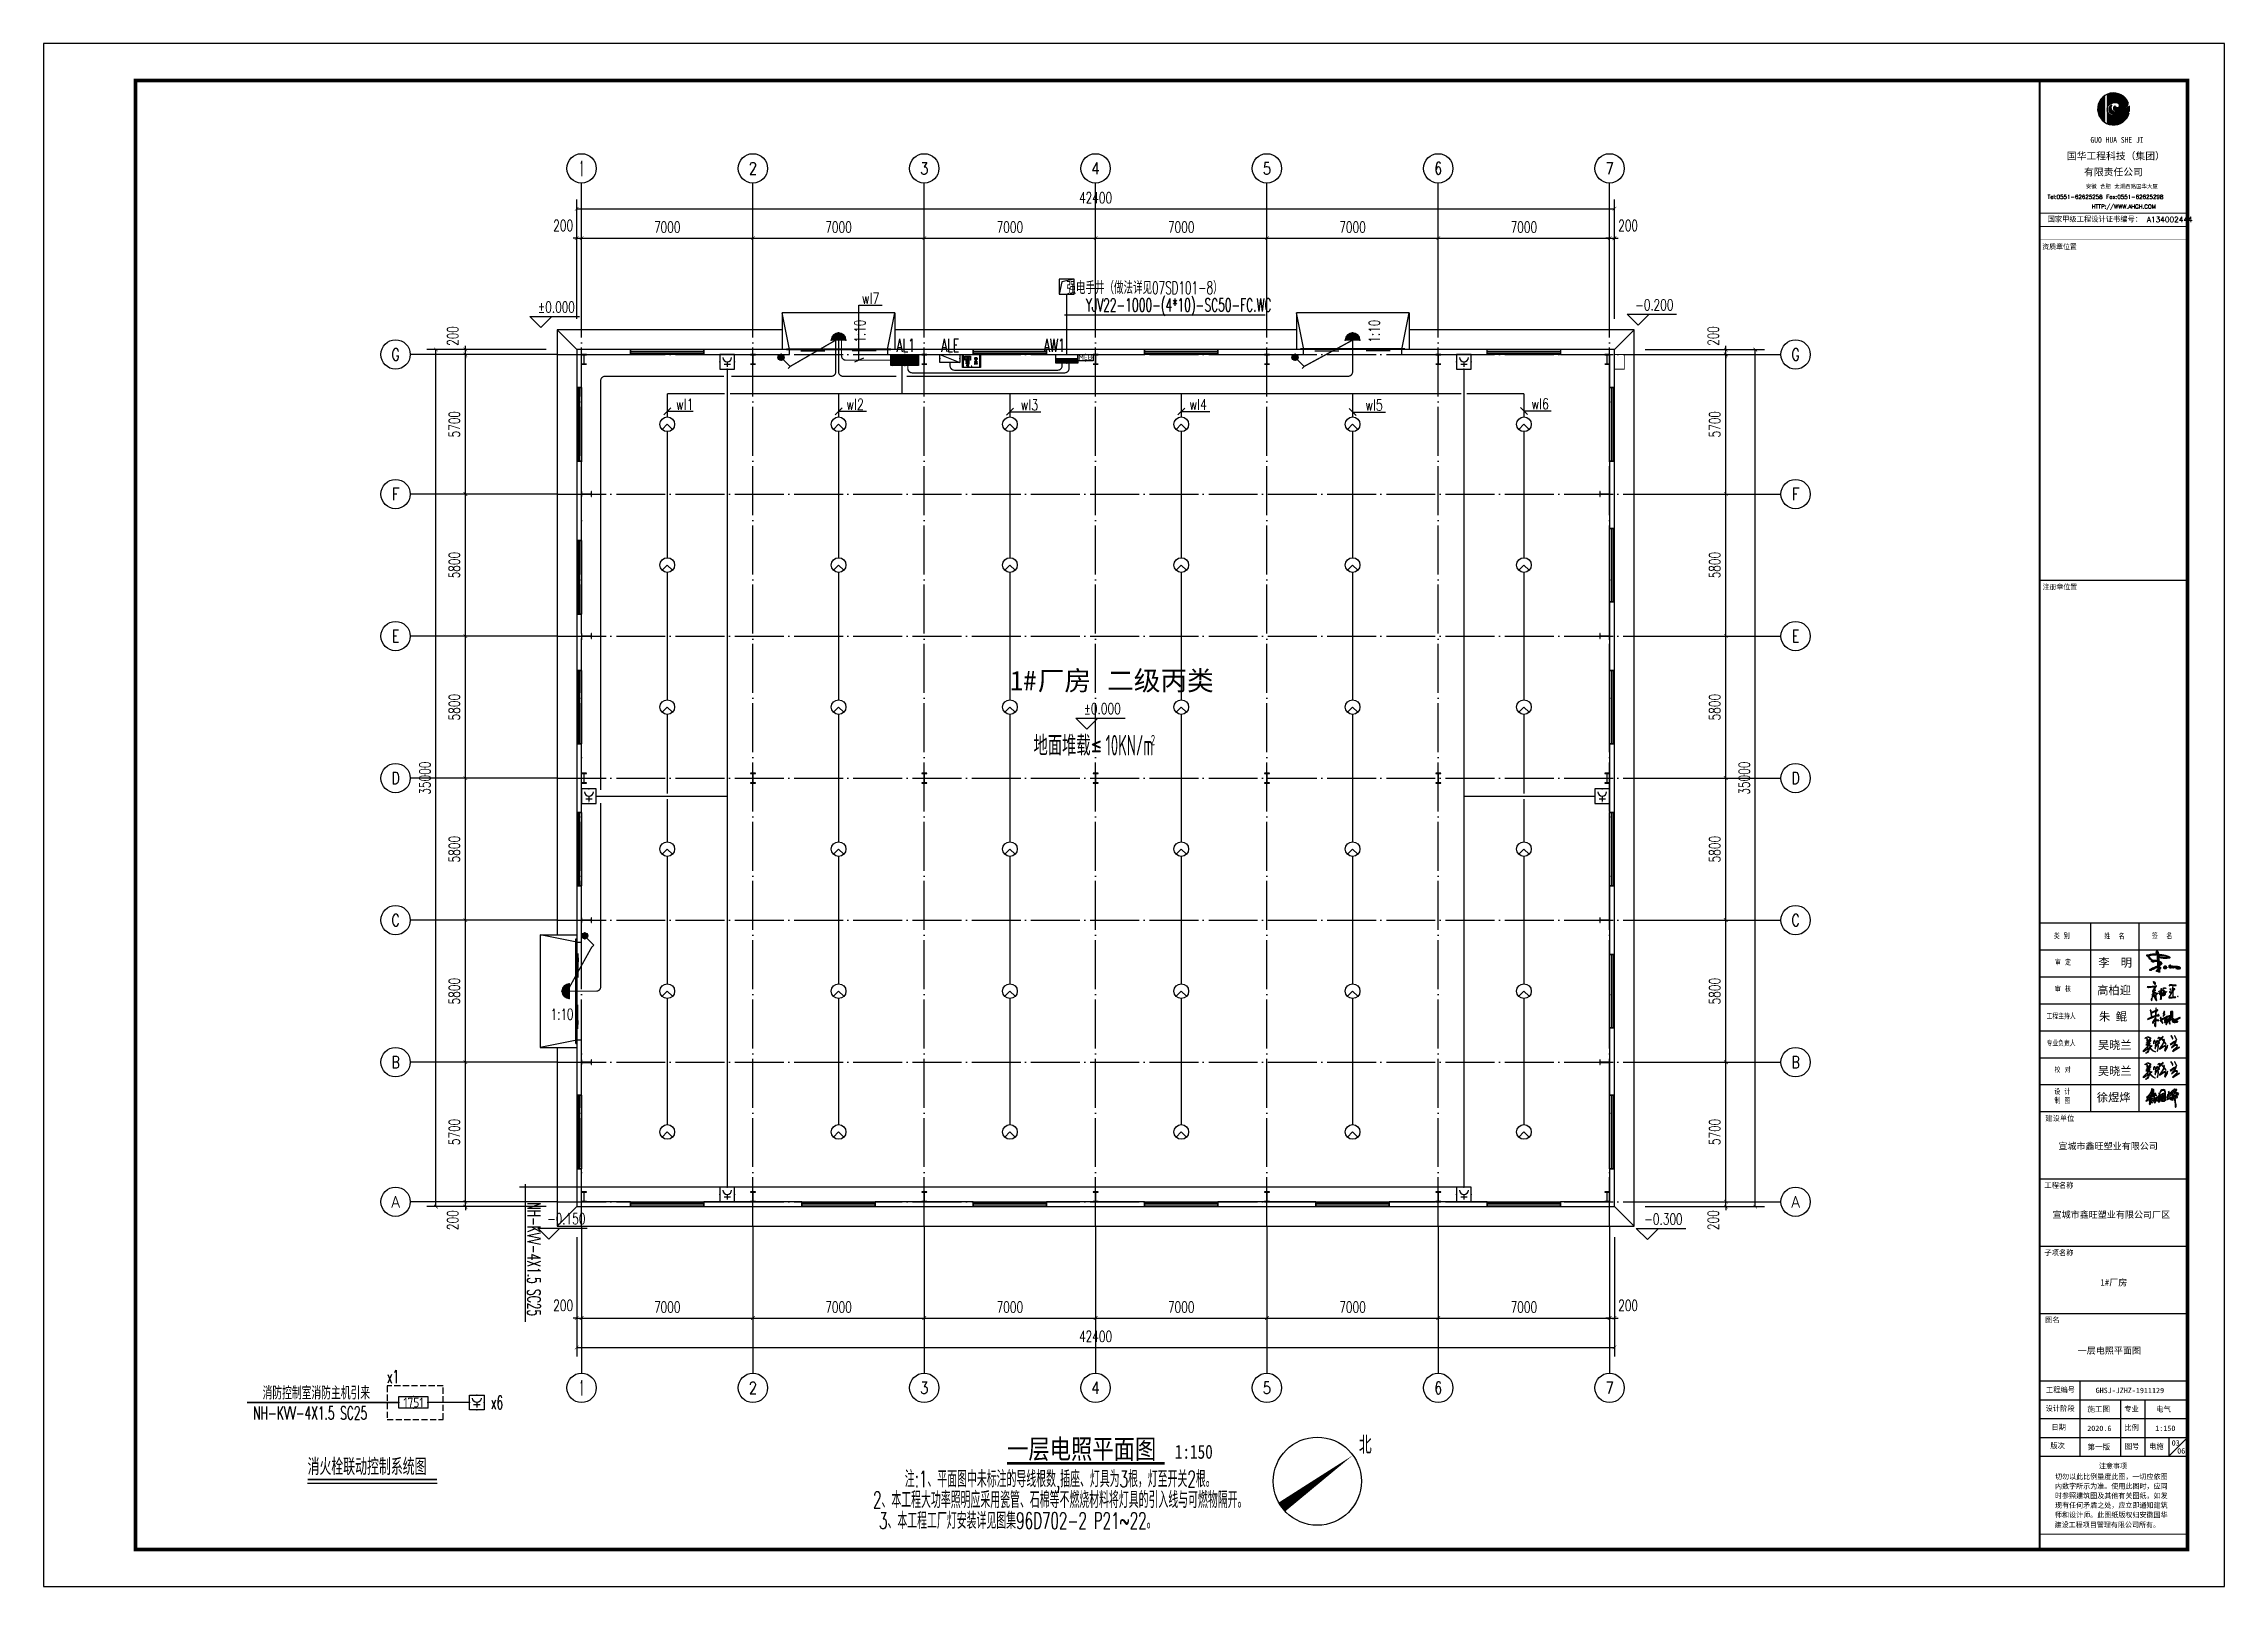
# Model space of a CAD drawing. Extents: x 33088 to 140010, y 13737 to 369010.
# Drawn here: x 33293 to 122393, y 212556 to 275556 of the extents above; entities that cross this region are included whole.
import ezdxf
from ezdxf.enums import TextEntityAlignment as Align

# ---------------------------------------------------------------- set-up
doc = ezdxf.new("R2010")
doc.units = 0
doc.header["$LTSCALE"] = 1000
doc.header["$MEASUREMENT"] = 0
for name, pattern in [('CONTINOUS', [0]), ('DASH', [0.35, 0.25, -0.1]), ('DOTE', [2.42, 2, -0.2, 0.02, -0.2])]:
    doc.linetypes.add(name, pattern=pattern)
doc.layers.get('0').update_dxf_attribs({"linetype": 'CONTINUOUS'})
doc.layers.get('DEFPOINTS').update_dxf_attribs({"linetype": 'CONTINUOUS'})
for name, color, linetype in [('1', 7, 'CONTINUOUS'), ('AXIS', 3, 'CONTINUOUS'), ('AXIS_TEXT', 7, 'CONTINUOUS'), ('COLUMN', 99, 'CONTINUOUS'), ('DIM-照明', 4, 'CONTINUOUS'), ('DIM_ELEV', 3, 'CONTINUOUS'), ('DIM_SYMB', 3, 'CONTINUOUS'), ('DOTE', 1, 'DOTE'), ('DOTLN', 2, 'CONTINUOUS'), ('EQUIP-消防', 3, 'CONTINUOUS'), ('EQUIP-照明', 3, 'CONTINUOUS'), ('EQUIP-箱柜', 3, 'CONTINUOUS'), ('EQUIP_标注', 4, 'CONTINUOUS'), ('GROUND', 2, 'CONTINUOUS'), ('PP-PM-TK', 7, 'CONTINUOUS'), ('PUB_TEXT', 7, 'CONTINUOUS'), ('PUB_TITLE', 4, 'CONTINUOUS'), ('STAIR', 2, 'CONTINUOUS'), ('TEL_SYMB', 3, 'CONTINUOUS'), ('TEL_TEXT', 7, 'CONTINUOUS'), ('WALL', 9, 'CONTINUOUS'), ('WINDOW', 99, 'CONTINUOUS'), ('WIRE-照明', 1, 'CONTINUOUS'), ('签名', 255, 'CONTINUOUS')]:
    doc.layers.add(name, color=color, linetype=linetype)
doc.styles.add('-黑体', font='simhei.ttf', dxfattribs={"width": 0.8})
doc.styles.add('_TCH_AXIS', font='COMPLEX', dxfattribs={"bigfont": 'GBCBIG'})
doc.styles.add('_TCH_DIM', font='SIMPLEX', dxfattribs={"bigfont": 'GBCBIG'})
doc.styles.add('_TCH_DYN', font='')
doc.styles.add('_TCH_LABEL', font='COMPLEX', dxfattribs={"bigfont": 'GBCBIG'})
doc.styles.add('_TEL_DIM', font='SIMPLEX', dxfattribs={"width": 0.8, "height": 3.5, "bigfont": 'HZTXT'})
doc.styles.add('COMPLEX', font='COMPLEX')
doc.styles.add('DIM_FONT', font='SIMPLEX', dxfattribs={"width": 0.7, "bigfont": 'GBCBIG'})
doc.styles.get("Standard").update_dxf_attribs({"font": 'gbenor.shx', "bigfont": 'gbcbig.shx'})
doc.styles.add('STY53', font='COMPLEX', dxfattribs={"width": 0.6, "bigfont": 'HZTXT'})
doc.styles.add('STYLE1', font='simhei.ttf', dxfattribs={"width": 0.8})
doc.styles.add('TQ', font='txt.shx', dxfattribs={"width": 0.8, "bigfont": 'hztxt.shx'})
doc.styles.add('新宋体', font='', dxfattribs={"width": 0.8})
doc.styles.get('_TCH_DYN').set_extended_font_data('SimSun')
doc.styles.get('新宋体').set_extended_font_data('NSimSun')
doc.dimstyles.new('DIMN150', dxfattribs={"dimscale": 1.5, "dimtxt": 300, "dimasz": 100, "dimexe": 250, "dimexo": 300, "dimgap": 150, "dimtad": 1, "dimdec": 0, "dimzin": 0, "dimtxsty": 'DIM_FONT', "dimblk": 'ARCHTICK', "dimcen": 0.09, "dimclrt": 7, "dimazin": 3, "dimtfac": 1, "dimtdec": 0, "dimtix": 1, "dimtmove": 0, "dimatfit": 3, "dimtolj": 1, "dimtzin": 0})

msp = doc.modelspace()

# ---------------------------------------------------------------- texts
at = {"layer": 'DIM-照明', "color": 7, "style": '_TEL_DIM', "width": 0.752941}
for s, p in [('wl7', (66727, 264934)), ('wl6', (94080, 260622)), ('wl1', (59131, 260608)), ('wl2', (66091, 260608)), ('wl3', (73213, 260584)), ('wl4', (80107, 260597)), ('wl5', (87294, 260572))]:
    msp.add_text(s, height=446.2, dxfattribs=at).set_placement(p)
at = {"layer": 'PUB_TEXT', "color": 2}
for s, height, style, p in [('国华工程科技（集团）', 286, '-黑体', (115958, 270828)), ('有限责任公司', 286, '-黑体', (116661, 270172)), ('Tel:0551-62625258 Fax:0551-62625298', 165, 'TQ', (115171, 269217)), ('安徽', 165, 'TQ', (116731, 269630)), ('合肥', 165, 'TQ', (117313, 269630)), ('太湖西路国华大厦', 165, 'TQ', (117895, 269630)), ('国家甲级工程设计证书编号： A134002444', 220, 'TQ', (115170, 268264)), ('    HTTP://WWW.AHGH.COM', 165, 'TQ', (116331, 268820)), ('资质章位置', 209, 'TQ', (114951, 267140)), ('注册章位置', 209, 'TQ', (114966, 253249)), ('建设单位', 220, 'TQ', (115077, 231542)), ('工程名称', 220, 'TQ', (115040, 228802)), ('子项名称', 220, 'TQ', (115040, 226051)), ('图名', 220, 'TQ', (115067, 223309)), ('工程编号', 220, 'TQ', (115101, 220451)), ('设计阶段', 220, 'TQ', (115086, 219696)), ('专业', 220, 'TQ', (118303, 219677)), ('版次', 220, 'TQ', (115283, 218171)), ('日期', 220, 'TQ', (115326, 218926)), ('比例', 220, 'TQ', (118303, 218907)), ('图号', 220, 'TQ', (118327, 218146)), ('电施', 220, 'TQ', (119313, 218145)), ('注意事项', 213, 'TQ', (117267, 217347)), ('切勿以此比例量度此图，一切应依图', 212.96, 'TQ', (115474, 216911)), ('内数字所示为准。使用此图时，应同', 212.96, 'TQ', (115474, 216522)), ('现有任何矛盾之处，应立即通知建筑', 212.96, 'TQ', (115474, 215741)), ('时参照建筑图及其他有关图纸，如发', 212.96, 'TQ', (115474, 216132)), ('建设工程项目管理有限公司所有。', 212.96, 'TQ', (115454, 214945)), ('师和设计师。此图纸版权归安徽国华', 212.96, 'TQ', (115474, 215351))]:
    msp.add_text(s, height=height, dxfattribs=dict(at, style=style)).set_placement(p)
at = {"layer": 'PUB_TEXT', "color": 2, "style": 'STYLE1', "width": 0.8}
msp.add_text('GUO HUA SHE JI', height=237.6, dxfattribs=at).set_placement((116920, 271507))
at = {"layer": 'PUB_TEXT', "style": '_TCH_DIM'}
msp.add_text('北', height=723, dxfattribs=at).set_placement((87034, 217967))
at = {"layer": 'PUB_TEXT', "color": 2, "char_height": 220, "width": 1847.81, "attachment_point": 1, "style": 'TQ'}
for s, insert in [('类 别', (115425, 239216)), ('姓  名', (117487, 239208)), ('签  名', (119436, 239217)), ('审 定', (115473, 238138)), ('审 核', (115471, 237048)), ('工程主持人', (115128, 235939)), ('专业负责人', (115127, 234834)), ('校 对', (115456, 233752)), ('设 计 \\P制 图', (115449, 232858))]:
    msp.add_mtext(s, dxfattribs=dict(at, insert=insert))
at = {"layer": 'PUB_TITLE', "color": 255, "style": '-黑体'}
for s, height, p in [('宣城市鑫旺塑业有限公司', 264, (115610, 230404)), ('宣城市鑫旺塑业有限公司厂区', 264, (115372, 227604)), ('1#厂房', 264, (117329, 224834)), ('GHSJ-JZHZ-1911129', 220, (117132, 220447)), ('施工图', 220, (116798, 219685)), ('电气', 220, (119595, 219685)), ('2020.6', 220, (116790, 218899)), ('第一版', 220, (116802, 218138)), ('1:150', 220, (119569, 218900)), ('03', 220, (120240, 218304)), ('06', 220, (120467, 217977))]:
    msp.add_text(s, height=height, dxfattribs=at).set_placement(p)
at = {"layer": 'PUB_TITLE', "color": 6, "style": '-黑体'}
msp.add_text('一层电照平面图', height=264, dxfattribs=at).set_placement((116399, 222053))
at = {"layer": 'TEL_TEXT', "color": 1, "style": '新宋体', "width": 0.8}
for s, height, p in [('一层电照平面图', 797.5, (72659, 217768)), ('1:150', 569.6, (79512, 217768))]:
    msp.add_text(s, height=height, dxfattribs=at).set_placement(p)
at = {"layer": 'TEL_TEXT'}
msp.add_text('消火栓联动控制系统图', height=675.2, dxfattribs=at).set_placement((44077, 217101))
at = {"layer": 'WIRE-照明', "color": 3, "linetype": 'CONTINUOUS', "style": 'STY53', "width": 0.6}
for s, height, p in [('强电手井（做法详见07SD101-8）', 518.4, (78273, 265614)), ('YJV22-1000-(4*10)-SC50-FC.WC', 532.22, (79670, 264846)), ('AL1', 532.2, (68512, 263238)), ('ALE', 532.2, (70329, 263238)), ('AW1', 532.2, (74588, 263238)), ('x1', 532.2, (47566, 221120)), ('消防控制室消防主机引来', 532.22, (44435, 220484)), ('x6', 532.2, (51820, 220064)), ('NH-KVV-4X1.5 SC25', 532.22, (44185, 219634)), ('注:1、平面图中未标注的导线根数,插座、灯具为3根，灯至开关2根。', 673.44, (74829, 216873)), ('2、本工程大功率照明应采用瓷管、石棉等不燃烧材料将灯具的引入线与可燃物隔开。', 673.44, (74829, 216123)), ('3、本工程工厂灯安装详见图集96D702-2 P21~22。', 673.44, (73095, 215272))]:
    msp.add_text(s, height=height, dxfattribs=at).set_placement(p, align=Align.MIDDLE)
msp.add_text('NH-KVV-4X1.5 SC25', height=532.22, rotation=270, dxfattribs=at).set_placement((53333, 225910), align=Align.MIDDLE)
at = {"layer": '签名', "linetype": 'CONTINUOUS', "style": '-黑体'}
for s, p in [('李  明', (117243, 237859)), ('高柏迎', (117198, 236731)), ('朱 鲲', (117270, 235659)), ('吴晓兰', (117225, 234495)), ('吴晓兰', (117225, 233432)), ('徐煜烨', (117180, 232354))]:
    msp.add_text(s, height=336.6, dxfattribs=at).set_placement(p)

# ---------------------------------------------------------------- blocks, each defined once
blk = doc.blocks.new('$EQUIP_U$00000189_CYQUAN-P')
at = {"color": 254}
for p, q in [((-0.28, -0.48), (-0.3, -0.48)), ((-0.3, -0.51), (-0.28, -0.51))]:
    blk.add_line(p, q, dxfattribs=at)
for p, q in [((-0.25, -0.2), (-0.29, -0.35)), ((-0.29, -0.35), (-0.27, -0.35)), ((-0.27, -0.35), (-0.26, -0.3)), ((-0.26, -0.29), (-0.25, -0.23)), ((-0.24, -0.29), (-0.26, -0.29)), ((-0.26, -0.3), (-0.23, -0.3)), ((-0.24, -0.2), (-0.25, -0.2)), ((-0.25, -0.23), (-0.24, -0.29)), ((-0.25, -0.23), (-0.25, -0.23)), ((-0.21, -0.35), (-0.24, -0.2)), ((-0.23, -0.3), (-0.22, -0.35)), ((-0.22, -0.35), (-0.21, -0.35)), ((-0.15, -0.23), (-0.16, -0.23)), ((-0.16, -0.23), (-0.16, -0.25)), ((-0.16, -0.25), (-0.15, -0.25)), ((-0.15, -0.28), (-0.16, -0.29)), ((-0.16, -0.29), (-0.15, -0.29)), ((-0.15, -0.35), (-0.16, -0.35)), ((-0.16, -0.35), (-0.16, -0.37)), ((-0.16, -0.37), (-0.15, -0.37)), ((-0.16, -0.37), (-0.16, -0.37)), ((-0.14, -0.19), (-0.15, -0.19)), ((-0.15, -0.19), (-0.15, -0.2)), ((-0.15, -0.2), (-0.14, -0.2)), ((-0.13, -0.23), (-0.15, -0.23)), ((-0.15, -0.25), (-0.14, -0.25)), ((-0.14, -0.27), (-0.15, -0.28)), ((-0.15, -0.3), (-0.14, -0.29)), ((-0.15, -0.29), (-0.15, -0.3)), ((-0.15, -0.3), (-0.15, -0.3)), ((-0.13, -0.35), (-0.15, -0.35)), ((-0.15, -0.37), (-0.13, -0.37)), ((-0.13, -0.19), (-0.14, -0.19)), ((-0.14, -0.2), (-0.13, -0.2)), ((-0.14, -0.25), (-0.13, -0.25)), ((-0.13, -0.26), (-0.14, -0.27)), ((-0.14, -0.27), (-0.14, -0.27)), ((-0.14, -0.29), (-0.13, -0.28)), ((-0.13, -0.31), (-0.14, -0.31)), ((-0.14, -0.31), (-0.14, -0.33)), ((-0.14, -0.33), (-0.12, -0.33)), ((-0.14, -0.33), (-0.14, -0.33)), ((-0.09, -0.19), (-0.13, -0.19)), ((-0.13, -0.2), (-0.13, -0.21)), ((-0.13, -0.21), (-0.13, -0.22)), ((-0.13, -0.22), (-0.13, -0.23)), ((-0.13, -0.23), (-0.13, -0.23)), ((-0.13, -0.25), (-0.13, -0.26)), ((-0.13, -0.28), (-0.12, -0.26)), ((-0.13, -0.28), (-0.13, -0.28)), ((-0.12, -0.31), (-0.13, -0.31)), ((-0.13, -0.35), (-0.13, -0.35)), ((-0.09, -0.35), (-0.13, -0.35)), ((-0.13, -0.37), (-0.02, -0.37)), ((-0.12, -0.2), (-0.1, -0.2)), ((-0.12, -0.22), (-0.12, -0.2)), ((-0.12, -0.23), (-0.12, -0.22)), ((-0.12, -0.23), (-0.12, -0.23)), ((-0.1, -0.23), (-0.12, -0.23)), ((-0.12, -0.25), (-0.1, -0.25)), ((-0.12, -0.26), (-0.12, -0.25)), ((-0.11, -0.31), (-0.12, -0.31)), ((-0.12, -0.33), (-0.11, -0.32)), ((-0.09, -0.31), (-0.11, -0.31)), ((-0.11, -0.32), (-0.09, -0.32)), ((-0.1, -0.2), (-0.1, -0.23)), ((-0.1, -0.25), (-0.1, -0.26)), ((-0.1, -0.26), (-0.1, -0.27)), ((-0.1, -0.26), (-0.1, -0.26)), ((-0.1, -0.27), (-0.1, -0.29)), ((-0.1, -0.29), (-0.08, -0.29)), ((-0.08, -0.19), (-0.09, -0.19)), ((-0.09, -0.29), (-0.09, -0.3)), ((-0.07, -0.29), (-0.09, -0.29)), ((-0.09, -0.3), (-0.09, -0.31)), ((-0.09, -0.32), (-0.09, -0.35)), ((-0.07, -0.19), (-0.08, -0.19)), ((-0.08, -0.2), (-0.07, -0.2)), ((-0.08, -0.2), (-0.08, -0.2)), ((-0.08, -0.23), (-0.08, -0.2)), ((-0.08, -0.23), (-0.08, -0.25)), ((-0.07, -0.23), (-0.08, -0.23)), ((-0.08, -0.25), (-0.08, -0.23)), ((-0.08, -0.25), (-0.06, -0.25)), ((-0.08, -0.25), (-0.08, -0.25)), ((-0.08, -0.26), (-0.08, -0.25)), ((-0.08, -0.27), (-0.08, -0.26)), ((-0.08, -0.29), (-0.08, -0.27)), ((-0.08, -0.29), (-0.08, -0.29)), ((-0.07, -0.2), (-0.07, -0.19)), ((-0.06, -0.23), (-0.07, -0.23)), ((-0.07, -0.31), (-0.07, -0.29)), ((-0.07, -0.31), (-0.07, -0.31)), ((-0.04, -0.31), (-0.07, -0.31)), ((-0.07, -0.32), (-0.04, -0.32)), ((-0.07, -0.35), (-0.07, -0.32)), ((-0.03, -0.35), (-0.07, -0.35)), ((-0.06, -0.19), (-0.06, -0.2)), ((-0.04, -0.19), (-0.06, -0.19)), ((-0.06, -0.2), (-0.06, -0.22)), ((-0.06, -0.22), (-0.06, -0.24)), ((-0.06, -0.25), (-0.06, -0.23)), ((-0.06, -0.24), (-0.06, -0.25)), ((-0.06, -0.25), (-0.06, -0.27)), ((-0.06, -0.27), (-0.04, -0.27)), ((-0.04, -0.2), (-0.04, -0.19)), ((-0.04, -0.22), (-0.04, -0.2)), ((-0.04, -0.24), (-0.04, -0.22)), ((-0.04, -0.26), (-0.04, -0.24)), ((-0.04, -0.27), (-0.04, -0.26)), ((-0.04, -0.28), (-0.04, -0.29)), ((-0.03, -0.28), (-0.04, -0.28)), ((-0.04, -0.29), (-0.04, -0.3)), ((-0.04, -0.3), (-0.02, -0.3)), ((-0.03, -0.31), (-0.04, -0.31)), ((-0.04, -0.32), (-0.03, -0.33)), ((-0.04, -0.32), (-0.04, -0.32)), ((-0.03, -0.17), (-0.03, -0.18)), ((-0.01, -0.17), (-0.03, -0.17)), ((-0.03, -0.18), (-0.02, -0.19)), ((-0.02, -0.27), (-0.03, -0.28)), ((-0.03, -0.28), (-0.03, -0.28)), ((-0.02, -0.31), (-0.03, -0.31)), ((-0.03, -0.33), (-0.02, -0.33)), ((-0.01, -0.35), (-0.03, -0.35)), ((-0.02, -0.19), (-0.02, -0.2)), ((-0.02, -0.2), (-0.02, -0.27)), ((-0.02, -0.29), (-0.01, -0.28)), ((-0.02, -0.3), (-0.02, -0.29)), ((-0.02, -0.33), (-0.02, -0.31)), ((-0.02, -0.31), (-0.02, -0.31)), ((-0.02, -0.37), (-0.01, -0.37)), ((-0.01, -0.19), (-0.01, -0.17)), ((-0.01, -0.2), (-0.01, -0.19)), ((-0.01, -0.2), (-0.01, -0.2)), ((-0.01, -0.27), (-0.01, -0.2)), ((-0.01, -0.28), (-0.01, -0.27)), ((0, -0.35), (-0.01, -0.35)), ((-0.01, -0.37), (0, -0.37)), ((0, -0.37), (0, -0.35))]:
    blk.add_line(p, q)
at = {"color": 7}
for p, q in [((-0.1, -0.65), (-0.17, -0.65)), ((-0.17, -0.65), (-0.17, -0.67)), ((-0.17, -0.67), (-0.15, -0.67)), ((-0.15, -0.67), (-0.15, -0.81)), ((-0.15, -0.81), (-0.13, -0.81)), ((-0.13, -0.67), (-0.1, -0.67)), ((-0.13, -0.81), (-0.13, -0.67)), ((-0.1, -0.67), (-0.1, -0.65)), ((-0.09, -0.65), (-0.05, -0.74)), ((-0.07, -0.65), (-0.09, -0.65)), ((-0.05, -0.72), (-0.07, -0.65)), ((-0.02, -0.65), (-0.05, -0.72)), ((-0.05, -0.72), (-0.05, -0.72)), ((-0.05, -0.74), (-0.05, -0.81)), ((-0.05, -0.81), (-0.04, -0.81)), ((-0.04, -0.74), (0, -0.65)), ((-0.04, -0.81), (-0.04, -0.74)), ((0, -0.65), (-0.02, -0.65)), ((0.01, -0.72), (0.09, -0.72)), ((0.01, -0.74), (0.01, -0.72)), ((0.09, -0.74), (0.01, -0.74)), ((0.09, -0.72), (0.09, -0.74)), ((0.09, -0.74), (0.09, -0.74)), ((0.1, -0.65), (0.1, -0.81)), ((0.13, -0.65), (0.1, -0.65)), ((0.1, -0.81), (0.13, -0.81)), ((0.12, -0.67), (0.13, -0.67)), ((0.12, -0.79), (0.12, -0.67)), ((0.13, -0.79), (0.12, -0.79)), ((0.14, -0.66), (0.13, -0.65)), ((0.13, -0.67), (0.13, -0.67)), ((0.13, -0.67), (0.14, -0.68)), ((0.14, -0.79), (0.13, -0.79)), ((0.13, -0.81), (0.14, -0.81)), ((0.15, -0.66), (0.14, -0.66)), ((0.14, -0.68), (0.15, -0.68)), ((0.15, -0.78), (0.14, -0.79)), ((0.14, -0.81), (0.15, -0.8)), ((0.16, -0.66), (0.15, -0.66)), ((0.15, -0.68), (0.15, -0.69)), ((0.15, -0.69), (0.16, -0.7)), ((0.16, -0.77), (0.15, -0.78)), ((0.15, -0.78), (0.15, -0.78)), ((0.15, -0.8), (0.16, -0.8)), ((0.17, -0.67), (0.16, -0.66)), ((0.16, -0.7), (0.16, -0.71)), ((0.16, -0.71), (0.16, -0.73)), ((0.16, -0.73), (0.16, -0.74)), ((0.16, -0.74), (0.16, -0.76)), ((0.16, -0.76), (0.16, -0.77)), ((0.16, -0.8), (0.16, -0.79)), ((0.16, -0.79), (0.17, -0.79)), ((0.17, -0.68), (0.17, -0.67)), ((0.17, -0.69), (0.17, -0.68)), ((0.18, -0.71), (0.17, -0.69)), ((0.17, -0.76), (0.18, -0.75)), ((0.17, -0.78), (0.17, -0.76)), ((0.17, -0.79), (0.17, -0.78)), ((0.18, -0.72), (0.18, -0.71)), ((0.18, -0.73), (0.18, -0.72)), ((0.18, -0.75), (0.18, -0.73))]:
    blk.add_line(p, q, dxfattribs=at)
at = {"color": 5}
for p, q in [((0.05, -0.44), (0.05, -0.12)), ((0.05, -0.12), (0.27, -0.12)), ((0.27, -0.44), (0.05, -0.44)), ((0.1, -0.23), (0.1, -0.15)), ((0.1, -0.15), (0.23, -0.15)), ((0.23, -0.23), (0.1, -0.23)), ((0.23, -0.15), (0.23, -0.23)), ((0.27, -0.12), (0.27, -0.44))]:
    blk.add_line(p, q, dxfattribs=at)
blk.add_lwpolyline([(-0.36, 0), (0.36, 0), (0.36, -0.99), (-0.36, -0.99)], close=True)
for points in [[(-0.36, -0.02), (0.36, -0.02)], [(-0.36, -0.05), (0.36, -0.05)], [(-0.36, -0.94), (0.36, -0.94)], [(-0.36, -0.97), (0.36, -0.97)]]:
    blk.add_lwpolyline(points)
for centre, radius in [((0.09, -0.3), 0.00495), ((0.09, -0.3), 0.00045), ((0.09, -0.33), 0.00198), ((0.09, -0.35), 0.00198), ((0.13, -0.3), 0.00495), ((0.13, -0.33), 0.0063), ((0.13, -0.37), 0.0063), ((0.13, -0.3), 0.00045), ((0.16, -0.3), 0.00495), ((0.16, -0.3), 0.00045), ((0.16, -0.33), 0.0063), ((0.16, -0.37), 0.0063), ((0.2, -0.3), 0.00495), ((0.2, -0.33), 0.0063), ((0.2, -0.37), 0.0063), ((0.2, -0.3), 0.00045), ((0.23, -0.3), 0.00495), ((0.23, -0.3), 0.00045), ((0.23, -0.33), 0.0063), ((0.23, -0.37), 0.0063)]:
    blk.add_circle(centre, radius, dxfattribs=at)
at = {"color": 254}
for start, end in [(119.1103, 240.8897), (299.1104, 60.8896)]:
    blk.add_arc((-0.29, -0.49), 0.0171, start, end, dxfattribs=at)
blk = doc.blocks.new('_AXISO')
blk.add_circle((0, 0), 0.5)
at = {"layer": 'AXIS_TEXT', "style": 'COMPLEX', "width": 1.041667}
blk.add_attdef('A', text='', height=0.56, dxfattribs=at).set_placement((-0.25, -0.28), (0.25, -0.28), align=Align.FIT)
blk = doc.blocks.new('_ARCHTICK')
at = {"color": 0, "linetype": 'BYBLOCK', "const_width": 0.15}
blk.add_lwpolyline([(-0.5, -0.5), (0.5, 0.5)], dxfattribs=at)
blk = doc.blocks.new('*D47')
at = {"layer": 'AXIS', "color": 0}
for p, q in [((1861107, 54760), (1861107, 49885)), ((1903507, 54760), (1903507, 49885)), ((1861107, 50260), (1903507, 50260))]:
    blk.add_line(p, q, dxfattribs=at)
at = {"layer": 'DEFPOINTS', "color": 0}
for p in [(1861107, 55210), (1903507, 55210), (1903507, 50260)]:
    blk.add_point(p, dxfattribs=at)
at = {"layer": 'AXIS', "color": 0, "xscale": 150, "yscale": 150, "zscale": 150, "rotation": 180}
blk.add_blockref('_ARCHTICK', (1861107, 50260), dxfattribs=at)
at = {"layer": 'AXIS', "color": 0, "xscale": 150, "yscale": 150, "zscale": 150}
blk.add_blockref('_ARCHTICK', (1903507, 50260), dxfattribs=at)
at = {"layer": 'AXIS', "color": 7, "insert": (1882307, 50710), "char_height": 450, "attachment_point": 5, "style": 'DIM_FONT'}
blk.add_mtext('\\A1;42400', dxfattribs=at)
blk = doc.blocks.new('*D48')
at = {"layer": 'AXIS', "color": 0}
for p, q in [((1861107, 54760), (1861107, 51085)), ((1861307, 54760), (1861307, 51085)), ((1861107, 51460), (1860957, 51460)), ((1861107, 51460), (1861307, 51460)), ((1861307, 51460), (1861457, 51460))]:
    blk.add_line(p, q, dxfattribs=at)
at = {"layer": 'DEFPOINTS', "color": 0}
for p in [(1861107, 55210), (1861307, 55210), (1861307, 51460)]:
    blk.add_point(p, dxfattribs=at)
at = {"layer": 'AXIS', "color": 0, "xscale": 150, "yscale": 150, "zscale": 150}
blk.add_blockref('_ARCHTICK', (1861107, 51460), dxfattribs=at)
at = {"layer": 'AXIS', "color": 0, "xscale": 150, "yscale": 150, "zscale": 150, "rotation": 180}
blk.add_blockref('_ARCHTICK', (1861307, 51460), dxfattribs=at)
at = {"layer": 'AXIS', "color": 7, "insert": (1860552, 51977), "char_height": 450, "attachment_point": 5, "style": 'DIM_FONT'}
blk.add_mtext('\\A1;200', dxfattribs=at)
blk = doc.blocks.new('*D49')
at = {"layer": 'AXIS', "color": 0}
for p, q in [((1861307, 54760), (1861307, 51085)), ((1868307, 54760), (1868307, 51085)), ((1861307, 51460), (1868307, 51460))]:
    blk.add_line(p, q, dxfattribs=at)
at = {"layer": 'DEFPOINTS', "color": 0}
for p in [(1861307, 55210), (1868307, 55210), (1868307, 51460)]:
    blk.add_point(p, dxfattribs=at)
at = {"layer": 'AXIS', "color": 0, "xscale": 150, "yscale": 150, "zscale": 150, "rotation": 180}
blk.add_blockref('_ARCHTICK', (1861307, 51460), dxfattribs=at)
at = {"layer": 'AXIS', "color": 0, "xscale": 150, "yscale": 150, "zscale": 150}
blk.add_blockref('_ARCHTICK', (1868307, 51460), dxfattribs=at)
at = {"layer": 'AXIS', "color": 7, "insert": (1864807, 51910), "char_height": 450, "attachment_point": 5, "style": 'DIM_FONT'}
blk.add_mtext('\\A1;7000', dxfattribs=at)
blk = doc.blocks.new('*D50')
at = {"layer": 'AXIS', "color": 0}
for p, q in [((1868307, 54760), (1868307, 51085)), ((1875307, 54760), (1875307, 51085)), ((1868307, 51460), (1875307, 51460))]:
    blk.add_line(p, q, dxfattribs=at)
at = {"layer": 'DEFPOINTS', "color": 0}
for p in [(1868307, 55210), (1875307, 55210), (1875307, 51460)]:
    blk.add_point(p, dxfattribs=at)
at = {"layer": 'AXIS', "color": 0, "xscale": 150, "yscale": 150, "zscale": 150, "rotation": 180}
blk.add_blockref('_ARCHTICK', (1868307, 51460), dxfattribs=at)
at = {"layer": 'AXIS', "color": 0, "xscale": 150, "yscale": 150, "zscale": 150}
blk.add_blockref('_ARCHTICK', (1875307, 51460), dxfattribs=at)
at = {"layer": 'AXIS', "color": 7, "insert": (1871807, 51910), "char_height": 450, "attachment_point": 5, "style": 'DIM_FONT'}
blk.add_mtext('\\A1;7000', dxfattribs=at)
blk = doc.blocks.new('*D51')
at = {"layer": 'AXIS', "color": 0}
for p, q in [((1875307, 54760), (1875307, 51085)), ((1882307, 54760), (1882307, 51085)), ((1875307, 51460), (1882307, 51460))]:
    blk.add_line(p, q, dxfattribs=at)
at = {"layer": 'DEFPOINTS', "color": 0}
for p in [(1875307, 55210), (1882307, 55210), (1882307, 51460)]:
    blk.add_point(p, dxfattribs=at)
at = {"layer": 'AXIS', "color": 0, "xscale": 150, "yscale": 150, "zscale": 150, "rotation": 180}
blk.add_blockref('_ARCHTICK', (1875307, 51460), dxfattribs=at)
at = {"layer": 'AXIS', "color": 0, "xscale": 150, "yscale": 150, "zscale": 150}
blk.add_blockref('_ARCHTICK', (1882307, 51460), dxfattribs=at)
at = {"layer": 'AXIS', "color": 7, "insert": (1878807, 51910), "char_height": 450, "attachment_point": 5, "style": 'DIM_FONT'}
blk.add_mtext('\\A1;7000', dxfattribs=at)
blk = doc.blocks.new('*D52')
at = {"layer": 'AXIS', "color": 0}
for p, q in [((1882307, 54760), (1882307, 51085)), ((1889307, 54760), (1889307, 51085)), ((1882307, 51460), (1889307, 51460))]:
    blk.add_line(p, q, dxfattribs=at)
at = {"layer": 'DEFPOINTS', "color": 0}
for p in [(1882307, 55210), (1889307, 55210), (1889307, 51460)]:
    blk.add_point(p, dxfattribs=at)
at = {"layer": 'AXIS', "color": 0, "xscale": 150, "yscale": 150, "zscale": 150, "rotation": 180}
blk.add_blockref('_ARCHTICK', (1882307, 51460), dxfattribs=at)
at = {"layer": 'AXIS', "color": 0, "xscale": 150, "yscale": 150, "zscale": 150}
blk.add_blockref('_ARCHTICK', (1889307, 51460), dxfattribs=at)
at = {"layer": 'AXIS', "color": 7, "insert": (1885807, 51910), "char_height": 450, "attachment_point": 5, "style": 'DIM_FONT'}
blk.add_mtext('\\A1;7000', dxfattribs=at)
blk = doc.blocks.new('*D53')
at = {"layer": 'AXIS', "color": 0}
for p, q in [((1889307, 54760), (1889307, 51085)), ((1896307, 54760), (1896307, 51085)), ((1889307, 51460), (1896307, 51460))]:
    blk.add_line(p, q, dxfattribs=at)
at = {"layer": 'DEFPOINTS', "color": 0}
for p in [(1889307, 55210), (1896307, 55210), (1896307, 51460)]:
    blk.add_point(p, dxfattribs=at)
at = {"layer": 'AXIS', "color": 0, "xscale": 150, "yscale": 150, "zscale": 150, "rotation": 180}
blk.add_blockref('_ARCHTICK', (1889307, 51460), dxfattribs=at)
at = {"layer": 'AXIS', "color": 0, "xscale": 150, "yscale": 150, "zscale": 150}
blk.add_blockref('_ARCHTICK', (1896307, 51460), dxfattribs=at)
at = {"layer": 'AXIS', "color": 7, "insert": (1892807, 51910), "char_height": 450, "attachment_point": 5, "style": 'DIM_FONT'}
blk.add_mtext('\\A1;7000', dxfattribs=at)
blk = doc.blocks.new('*D54')
at = {"layer": 'AXIS', "color": 0}
for p, q in [((1896307, 54760), (1896307, 51085)), ((1903307, 54760), (1903307, 51085)), ((1896307, 51460), (1903307, 51460))]:
    blk.add_line(p, q, dxfattribs=at)
at = {"layer": 'DEFPOINTS', "color": 0}
for p in [(1896307, 55210), (1903307, 55210), (1903307, 51460)]:
    blk.add_point(p, dxfattribs=at)
at = {"layer": 'AXIS', "color": 0, "xscale": 150, "yscale": 150, "zscale": 150, "rotation": 180}
blk.add_blockref('_ARCHTICK', (1896307, 51460), dxfattribs=at)
at = {"layer": 'AXIS', "color": 0, "xscale": 150, "yscale": 150, "zscale": 150}
blk.add_blockref('_ARCHTICK', (1903307, 51460), dxfattribs=at)
at = {"layer": 'AXIS', "color": 7, "insert": (1899807, 51910), "char_height": 450, "attachment_point": 5, "style": 'DIM_FONT'}
blk.add_mtext('\\A1;7000', dxfattribs=at)
blk = doc.blocks.new('*D55')
at = {"layer": 'AXIS', "color": 0}
for p, q in [((1903307, 54760), (1903307, 51085)), ((1903507, 54760), (1903507, 51085)), ((1903307, 51460), (1903157, 51460)), ((1903307, 51460), (1903507, 51460)), ((1903507, 51460), (1903657, 51460))]:
    blk.add_line(p, q, dxfattribs=at)
at = {"layer": 'DEFPOINTS', "color": 0}
for p in [(1903307, 55210), (1903507, 55210), (1903507, 51460)]:
    blk.add_point(p, dxfattribs=at)
at = {"layer": 'AXIS', "color": 0, "xscale": 150, "yscale": 150, "zscale": 150}
blk.add_blockref('_ARCHTICK', (1903307, 51460), dxfattribs=at)
at = {"layer": 'AXIS', "color": 0, "xscale": 150, "yscale": 150, "zscale": 150, "rotation": 180}
blk.add_blockref('_ARCHTICK', (1903507, 51460), dxfattribs=at)
at = {"layer": 'AXIS', "color": 7, "insert": (1904062, 51977), "char_height": 450, "attachment_point": 5, "style": 'DIM_FONT'}
blk.add_mtext('\\A1;200', dxfattribs=at)
blk = doc.blocks.new('*D56')
at = {"layer": 'AXIS', "color": 0}
for p, q in [((1861107, 92260), (1861107, 97135)), ((1903507, 92260), (1903507, 97135)), ((1861107, 96760), (1903507, 96760))]:
    blk.add_line(p, q, dxfattribs=at)
at = {"layer": 'DEFPOINTS', "color": 0}
for p in [(1903507, 96760), (1861107, 91810), (1903507, 91810)]:
    blk.add_point(p, dxfattribs=at)
at = {"layer": 'AXIS', "color": 0, "xscale": 150, "yscale": 150, "zscale": 150, "rotation": 180}
blk.add_blockref('_ARCHTICK', (1861107, 96760), dxfattribs=at)
at = {"layer": 'AXIS', "color": 0, "xscale": 150, "yscale": 150, "zscale": 150}
blk.add_blockref('_ARCHTICK', (1903507, 96760), dxfattribs=at)
at = {"layer": 'AXIS', "color": 7, "insert": (1882307, 97210), "char_height": 450, "attachment_point": 5, "style": 'DIM_FONT'}
blk.add_mtext('\\A1;42400', dxfattribs=at)
blk = doc.blocks.new('*D57')
at = {"layer": 'AXIS', "color": 0}
for p, q in [((1861107, 95560), (1860957, 95560)), ((1861107, 92260), (1861107, 95935)), ((1861107, 95560), (1861307, 95560)), ((1861307, 92260), (1861307, 95935)), ((1861307, 95560), (1861457, 95560))]:
    blk.add_line(p, q, dxfattribs=at)
at = {"layer": 'DEFPOINTS', "color": 0}
for p in [(1861307, 95560), (1861107, 91810), (1861307, 91810)]:
    blk.add_point(p, dxfattribs=at)
at = {"layer": 'AXIS', "color": 0, "xscale": 150, "yscale": 150, "zscale": 150}
blk.add_blockref('_ARCHTICK', (1861107, 95560), dxfattribs=at)
at = {"layer": 'AXIS', "color": 0, "xscale": 150, "yscale": 150, "zscale": 150, "rotation": 180}
blk.add_blockref('_ARCHTICK', (1861307, 95560), dxfattribs=at)
at = {"layer": 'AXIS', "color": 7, "insert": (1860552, 96077), "char_height": 450, "attachment_point": 5, "style": 'DIM_FONT'}
blk.add_mtext('\\A1;200', dxfattribs=at)
blk = doc.blocks.new('*D58')
at = {"layer": 'AXIS', "color": 0}
for p, q in [((1861307, 92260), (1861307, 95935)), ((1861307, 95560), (1868307, 95560)), ((1868307, 92260), (1868307, 95935))]:
    blk.add_line(p, q, dxfattribs=at)
at = {"layer": 'DEFPOINTS', "color": 0}
for p in [(1868307, 95560), (1861307, 91810), (1868307, 91810)]:
    blk.add_point(p, dxfattribs=at)
at = {"layer": 'AXIS', "color": 0, "xscale": 150, "yscale": 150, "zscale": 150, "rotation": 180}
blk.add_blockref('_ARCHTICK', (1861307, 95560), dxfattribs=at)
at = {"layer": 'AXIS', "color": 0, "xscale": 150, "yscale": 150, "zscale": 150}
blk.add_blockref('_ARCHTICK', (1868307, 95560), dxfattribs=at)
at = {"layer": 'AXIS', "color": 7, "insert": (1864807, 96010), "char_height": 450, "attachment_point": 5, "style": 'DIM_FONT'}
blk.add_mtext('\\A1;7000', dxfattribs=at)
blk = doc.blocks.new('*D59')
at = {"layer": 'AXIS', "color": 0}
for p, q in [((1868307, 92260), (1868307, 95935)), ((1868307, 95560), (1875307, 95560)), ((1875307, 92260), (1875307, 95935))]:
    blk.add_line(p, q, dxfattribs=at)
at = {"layer": 'DEFPOINTS', "color": 0}
for p in [(1875307, 95560), (1868307, 91810), (1875307, 91810)]:
    blk.add_point(p, dxfattribs=at)
at = {"layer": 'AXIS', "color": 0, "xscale": 150, "yscale": 150, "zscale": 150, "rotation": 180}
blk.add_blockref('_ARCHTICK', (1868307, 95560), dxfattribs=at)
at = {"layer": 'AXIS', "color": 0, "xscale": 150, "yscale": 150, "zscale": 150}
blk.add_blockref('_ARCHTICK', (1875307, 95560), dxfattribs=at)
at = {"layer": 'AXIS', "color": 7, "insert": (1871807, 96010), "char_height": 450, "attachment_point": 5, "style": 'DIM_FONT'}
blk.add_mtext('\\A1;7000', dxfattribs=at)
blk = doc.blocks.new('*D60')
at = {"layer": 'AXIS', "color": 0}
for p, q in [((1875307, 92260), (1875307, 95935)), ((1875307, 95560), (1882307, 95560)), ((1882307, 92260), (1882307, 95935))]:
    blk.add_line(p, q, dxfattribs=at)
at = {"layer": 'DEFPOINTS', "color": 0}
for p in [(1882307, 95560), (1875307, 91810), (1882307, 91810)]:
    blk.add_point(p, dxfattribs=at)
at = {"layer": 'AXIS', "color": 0, "xscale": 150, "yscale": 150, "zscale": 150, "rotation": 180}
blk.add_blockref('_ARCHTICK', (1875307, 95560), dxfattribs=at)
at = {"layer": 'AXIS', "color": 0, "xscale": 150, "yscale": 150, "zscale": 150}
blk.add_blockref('_ARCHTICK', (1882307, 95560), dxfattribs=at)
at = {"layer": 'AXIS', "color": 7, "insert": (1878807, 96010), "char_height": 450, "attachment_point": 5, "style": 'DIM_FONT'}
blk.add_mtext('\\A1;7000', dxfattribs=at)
blk = doc.blocks.new('*D61')
at = {"layer": 'AXIS', "color": 0}
for p, q in [((1882307, 92260), (1882307, 95935)), ((1882307, 95560), (1889307, 95560)), ((1889307, 92260), (1889307, 95935))]:
    blk.add_line(p, q, dxfattribs=at)
at = {"layer": 'DEFPOINTS', "color": 0}
for p in [(1889307, 95560), (1882307, 91810), (1889307, 91810)]:
    blk.add_point(p, dxfattribs=at)
at = {"layer": 'AXIS', "color": 0, "xscale": 150, "yscale": 150, "zscale": 150, "rotation": 180}
blk.add_blockref('_ARCHTICK', (1882307, 95560), dxfattribs=at)
at = {"layer": 'AXIS', "color": 0, "xscale": 150, "yscale": 150, "zscale": 150}
blk.add_blockref('_ARCHTICK', (1889307, 95560), dxfattribs=at)
at = {"layer": 'AXIS', "color": 7, "insert": (1885807, 96010), "char_height": 450, "attachment_point": 5, "style": 'DIM_FONT'}
blk.add_mtext('\\A1;7000', dxfattribs=at)
blk = doc.blocks.new('*D62')
at = {"layer": 'AXIS', "color": 0}
for p, q in [((1889307, 92260), (1889307, 95935)), ((1889307, 95560), (1896307, 95560)), ((1896307, 92260), (1896307, 95935))]:
    blk.add_line(p, q, dxfattribs=at)
at = {"layer": 'DEFPOINTS', "color": 0}
for p in [(1896307, 95560), (1889307, 91810), (1896307, 91810)]:
    blk.add_point(p, dxfattribs=at)
at = {"layer": 'AXIS', "color": 0, "xscale": 150, "yscale": 150, "zscale": 150, "rotation": 180}
blk.add_blockref('_ARCHTICK', (1889307, 95560), dxfattribs=at)
at = {"layer": 'AXIS', "color": 0, "xscale": 150, "yscale": 150, "zscale": 150}
blk.add_blockref('_ARCHTICK', (1896307, 95560), dxfattribs=at)
at = {"layer": 'AXIS', "color": 7, "insert": (1892807, 96010), "char_height": 450, "attachment_point": 5, "style": 'DIM_FONT'}
blk.add_mtext('\\A1;7000', dxfattribs=at)
blk = doc.blocks.new('*D63')
at = {"layer": 'AXIS', "color": 0}
for p, q in [((1896307, 92260), (1896307, 95935)), ((1896307, 95560), (1903307, 95560)), ((1903307, 92260), (1903307, 95935))]:
    blk.add_line(p, q, dxfattribs=at)
at = {"layer": 'DEFPOINTS', "color": 0}
for p in [(1903307, 95560), (1896307, 91810), (1903307, 91810)]:
    blk.add_point(p, dxfattribs=at)
at = {"layer": 'AXIS', "color": 0, "xscale": 150, "yscale": 150, "zscale": 150, "rotation": 180}
blk.add_blockref('_ARCHTICK', (1896307, 95560), dxfattribs=at)
at = {"layer": 'AXIS', "color": 0, "xscale": 150, "yscale": 150, "zscale": 150}
blk.add_blockref('_ARCHTICK', (1903307, 95560), dxfattribs=at)
at = {"layer": 'AXIS', "color": 7, "insert": (1899807, 96010), "char_height": 450, "attachment_point": 5, "style": 'DIM_FONT'}
blk.add_mtext('\\A1;7000', dxfattribs=at)
blk = doc.blocks.new('*D64')
at = {"layer": 'AXIS', "color": 0}
for p, q in [((1903307, 95560), (1903157, 95560)), ((1903307, 92260), (1903307, 95935)), ((1903307, 95560), (1903507, 95560)), ((1903507, 92260), (1903507, 95935)), ((1903507, 95560), (1903657, 95560))]:
    blk.add_line(p, q, dxfattribs=at)
at = {"layer": 'DEFPOINTS', "color": 0}
for p in [(1903507, 95560), (1903307, 91810), (1903507, 91810)]:
    blk.add_point(p, dxfattribs=at)
at = {"layer": 'AXIS', "color": 0, "xscale": 150, "yscale": 150, "zscale": 150}
blk.add_blockref('_ARCHTICK', (1903307, 95560), dxfattribs=at)
at = {"layer": 'AXIS', "color": 0, "xscale": 150, "yscale": 150, "zscale": 150, "rotation": 180}
blk.add_blockref('_ARCHTICK', (1903507, 95560), dxfattribs=at)
at = {"layer": 'AXIS', "color": 7, "insert": (1904062, 96077), "char_height": 450, "attachment_point": 5, "style": 'DIM_FONT'}
blk.add_mtext('\\A1;200', dxfattribs=at)
blk = doc.blocks.new('*D65')
at = {"layer": 'AXIS', "color": 0}
for p, q in [((1904757, 91010), (1909632, 91010)), ((1909257, 56010), (1909257, 91010)), ((1904757, 56010), (1909632, 56010))]:
    blk.add_line(p, q, dxfattribs=at)
at = {"layer": 'DEFPOINTS', "color": 0}
for p in [(1904307, 91010), (1909257, 91010), (1904307, 56010)]:
    blk.add_point(p, dxfattribs=at)
at = {"layer": 'AXIS', "color": 0, "xscale": 150, "yscale": 150, "zscale": 150}
for p, rotation in [((1909257, 91010), 90), ((1909257, 56010), 270)]:
    blk.add_blockref('_ARCHTICK', p, dxfattribs=dict(at, rotation=rotation))
at = {"layer": 'AXIS', "color": 7, "insert": (1908807, 73510), "char_height": 450, "attachment_point": 5, "rotation": 90, "style": 'DIM_FONT'}
blk.add_mtext('\\A1;35000', dxfattribs=at)
blk = doc.blocks.new('*D66')
at = {"layer": 'AXIS', "color": 0}
for p, q in [((1904757, 56210), (1908432, 56210)), ((1908057, 56210), (1908057, 56360)), ((1908057, 56010), (1908057, 56210)), ((1904757, 56010), (1908432, 56010)), ((1908057, 56010), (1908057, 55860))]:
    blk.add_line(p, q, dxfattribs=at)
at = {"layer": 'DEFPOINTS', "color": 0}
for p in [(1904307, 56210), (1908057, 56210), (1904307, 56010)]:
    blk.add_point(p, dxfattribs=at)
at = {"layer": 'AXIS', "color": 0, "xscale": 150, "yscale": 150, "zscale": 150}
for p, rotation in [((1908057, 56210), 270), ((1908057, 56010), 90)]:
    blk.add_blockref('_ARCHTICK', p, dxfattribs=dict(at, rotation=rotation))
at = {"layer": 'AXIS', "color": 7, "insert": (1907540, 55455), "char_height": 450, "attachment_point": 5, "rotation": 90, "style": 'DIM_FONT'}
blk.add_mtext('\\A1;200', dxfattribs=at)
blk = doc.blocks.new('*D67')
at = {"layer": 'AXIS', "color": 0}
for p, q in [((1904757, 61910), (1908432, 61910)), ((1908057, 56210), (1908057, 61910)), ((1904757, 56210), (1908432, 56210))]:
    blk.add_line(p, q, dxfattribs=at)
at = {"layer": 'DEFPOINTS', "color": 0}
for p in [(1904307, 61910), (1908057, 61910), (1904307, 56210)]:
    blk.add_point(p, dxfattribs=at)
at = {"layer": 'AXIS', "color": 0, "xscale": 150, "yscale": 150, "zscale": 150}
for p, rotation in [((1908057, 61910), 90), ((1908057, 56210), 270)]:
    blk.add_blockref('_ARCHTICK', p, dxfattribs=dict(at, rotation=rotation))
at = {"layer": 'AXIS', "color": 7, "insert": (1907607, 59060), "char_height": 450, "attachment_point": 5, "rotation": 90, "style": 'DIM_FONT'}
blk.add_mtext('\\A1;5700', dxfattribs=at)
blk = doc.blocks.new('*D68')
at = {"layer": 'AXIS', "color": 0}
for p, q in [((1904757, 67710), (1908432, 67710)), ((1908057, 61910), (1908057, 67710)), ((1904757, 61910), (1908432, 61910))]:
    blk.add_line(p, q, dxfattribs=at)
at = {"layer": 'DEFPOINTS', "color": 0}
for p in [(1904307, 67710), (1908057, 67710), (1904307, 61910)]:
    blk.add_point(p, dxfattribs=at)
at = {"layer": 'AXIS', "color": 0, "xscale": 150, "yscale": 150, "zscale": 150}
for p, rotation in [((1908057, 67710), 90), ((1908057, 61910), 270)]:
    blk.add_blockref('_ARCHTICK', p, dxfattribs=dict(at, rotation=rotation))
at = {"layer": 'AXIS', "color": 7, "insert": (1907607, 64810), "char_height": 450, "attachment_point": 5, "rotation": 90, "style": 'DIM_FONT'}
blk.add_mtext('\\A1;5800', dxfattribs=at)
blk = doc.blocks.new('*D69')
at = {"layer": 'AXIS', "color": 0}
for p, q in [((1904757, 73510), (1908432, 73510)), ((1908057, 67710), (1908057, 73510)), ((1904757, 67710), (1908432, 67710))]:
    blk.add_line(p, q, dxfattribs=at)
at = {"layer": 'DEFPOINTS', "color": 0}
for p in [(1904307, 73510), (1908057, 73510), (1904307, 67710)]:
    blk.add_point(p, dxfattribs=at)
at = {"layer": 'AXIS', "color": 0, "xscale": 150, "yscale": 150, "zscale": 150}
for p, rotation in [((1908057, 73510), 90), ((1908057, 67710), 270)]:
    blk.add_blockref('_ARCHTICK', p, dxfattribs=dict(at, rotation=rotation))
at = {"layer": 'AXIS', "color": 7, "insert": (1907607, 70610), "char_height": 450, "attachment_point": 5, "rotation": 90, "style": 'DIM_FONT'}
blk.add_mtext('\\A1;5800', dxfattribs=at)
blk = doc.blocks.new('*D70')
at = {"layer": 'AXIS', "color": 0}
for p, q in [((1904757, 79310), (1908432, 79310)), ((1908057, 73510), (1908057, 79310)), ((1904757, 73510), (1908432, 73510))]:
    blk.add_line(p, q, dxfattribs=at)
at = {"layer": 'DEFPOINTS', "color": 0}
for p in [(1904307, 79310), (1908057, 79310), (1904307, 73510)]:
    blk.add_point(p, dxfattribs=at)
at = {"layer": 'AXIS', "color": 0, "xscale": 150, "yscale": 150, "zscale": 150}
for p, rotation in [((1908057, 79310), 90), ((1908057, 73510), 270)]:
    blk.add_blockref('_ARCHTICK', p, dxfattribs=dict(at, rotation=rotation))
at = {"layer": 'AXIS', "color": 7, "insert": (1907607, 76410), "char_height": 450, "attachment_point": 5, "rotation": 90, "style": 'DIM_FONT'}
blk.add_mtext('\\A1;5800', dxfattribs=at)
blk = doc.blocks.new('*D71')
at = {"layer": 'AXIS', "color": 0}
for p, q in [((1904757, 85110), (1908432, 85110)), ((1908057, 79310), (1908057, 85110)), ((1904757, 79310), (1908432, 79310))]:
    blk.add_line(p, q, dxfattribs=at)
at = {"layer": 'DEFPOINTS', "color": 0}
for p in [(1904307, 85110), (1908057, 85110), (1904307, 79310)]:
    blk.add_point(p, dxfattribs=at)
at = {"layer": 'AXIS', "color": 0, "xscale": 150, "yscale": 150, "zscale": 150}
for p, rotation in [((1908057, 85110), 90), ((1908057, 79310), 270)]:
    blk.add_blockref('_ARCHTICK', p, dxfattribs=dict(at, rotation=rotation))
at = {"layer": 'AXIS', "color": 7, "insert": (1907607, 82210), "char_height": 450, "attachment_point": 5, "rotation": 90, "style": 'DIM_FONT'}
blk.add_mtext('\\A1;5800', dxfattribs=at)
blk = doc.blocks.new('*D72')
at = {"layer": 'AXIS', "color": 0}
for p, q in [((1904757, 90810), (1908432, 90810)), ((1908057, 85110), (1908057, 90810)), ((1904757, 85110), (1908432, 85110))]:
    blk.add_line(p, q, dxfattribs=at)
at = {"layer": 'DEFPOINTS', "color": 0}
for p in [(1904307, 90810), (1908057, 90810), (1904307, 85110)]:
    blk.add_point(p, dxfattribs=at)
at = {"layer": 'AXIS', "color": 0, "xscale": 150, "yscale": 150, "zscale": 150}
for p, rotation in [((1908057, 90810), 90), ((1908057, 85110), 270)]:
    blk.add_blockref('_ARCHTICK', p, dxfattribs=dict(at, rotation=rotation))
at = {"layer": 'AXIS', "color": 7, "insert": (1907607, 87960), "char_height": 450, "attachment_point": 5, "rotation": 90, "style": 'DIM_FONT'}
blk.add_mtext('\\A1;5700', dxfattribs=at)
blk = doc.blocks.new('*D73')
at = {"layer": 'AXIS', "color": 0}
for p, q in [((1904757, 91010), (1908432, 91010)), ((1908057, 91010), (1908057, 91160)), ((1908057, 90810), (1908057, 91010)), ((1904757, 90810), (1908432, 90810)), ((1908057, 90810), (1908057, 90660))]:
    blk.add_line(p, q, dxfattribs=at)
at = {"layer": 'DEFPOINTS', "color": 0}
for p in [(1904307, 91010), (1908057, 91010), (1904307, 90810)]:
    blk.add_point(p, dxfattribs=at)
at = {"layer": 'AXIS', "color": 0, "xscale": 150, "yscale": 150, "zscale": 150}
for p, rotation in [((1908057, 91010), 270), ((1908057, 90810), 90)]:
    blk.add_blockref('_ARCHTICK', p, dxfattribs=dict(at, rotation=rotation))
at = {"layer": 'AXIS', "color": 7, "insert": (1907540, 91565), "char_height": 450, "attachment_point": 5, "rotation": 90, "style": 'DIM_FONT'}
blk.add_mtext('\\A1;200', dxfattribs=at)
blk = doc.blocks.new('*D74')
at = {"layer": 'AXIS', "color": 0}
for p, q in [((1859857, 91010), (1854982, 91010)), ((1855357, 56010), (1855357, 91010)), ((1859857, 56010), (1854982, 56010))]:
    blk.add_line(p, q, dxfattribs=at)
at = {"layer": 'DEFPOINTS', "color": 0}
for p in [(1855357, 91010), (1860307, 91010), (1860307, 56010)]:
    blk.add_point(p, dxfattribs=at)
at = {"layer": 'AXIS', "color": 0, "xscale": 150, "yscale": 150, "zscale": 150}
for p, rotation in [((1855357, 91010), 90), ((1855357, 56010), 270)]:
    blk.add_blockref('_ARCHTICK', p, dxfattribs=dict(at, rotation=rotation))
at = {"layer": 'AXIS', "color": 7, "insert": (1854907, 73510), "char_height": 450, "attachment_point": 5, "rotation": 90, "style": 'DIM_FONT'}
blk.add_mtext('\\A1;35000', dxfattribs=at)
blk = doc.blocks.new('*D75')
at = {"layer": 'AXIS', "color": 0}
for p, q in [((1859857, 56210), (1856182, 56210)), ((1856557, 56210), (1856557, 56360)), ((1856557, 56010), (1856557, 56210)), ((1859857, 56010), (1856182, 56010)), ((1856557, 56010), (1856557, 55860))]:
    blk.add_line(p, q, dxfattribs=at)
at = {"layer": 'DEFPOINTS', "color": 0}
for p in [(1856557, 56210), (1860307, 56210), (1860307, 56010)]:
    blk.add_point(p, dxfattribs=at)
at = {"layer": 'AXIS', "color": 0, "xscale": 150, "yscale": 150, "zscale": 150}
for p, rotation in [((1856557, 56210), 270), ((1856557, 56010), 90)]:
    blk.add_blockref('_ARCHTICK', p, dxfattribs=dict(at, rotation=rotation))
at = {"layer": 'AXIS', "color": 7, "insert": (1856040, 55455), "char_height": 450, "attachment_point": 5, "rotation": 90, "style": 'DIM_FONT'}
blk.add_mtext('\\A1;200', dxfattribs=at)
blk = doc.blocks.new('*D76')
at = {"layer": 'AXIS', "color": 0}
for p, q in [((1859857, 61910), (1856182, 61910)), ((1856557, 56210), (1856557, 61910)), ((1859857, 56210), (1856182, 56210))]:
    blk.add_line(p, q, dxfattribs=at)
at = {"layer": 'DEFPOINTS', "color": 0}
for p in [(1856557, 61910), (1860307, 61910), (1860307, 56210)]:
    blk.add_point(p, dxfattribs=at)
at = {"layer": 'AXIS', "color": 0, "xscale": 150, "yscale": 150, "zscale": 150}
for p, rotation in [((1856557, 61910), 90), ((1856557, 56210), 270)]:
    blk.add_blockref('_ARCHTICK', p, dxfattribs=dict(at, rotation=rotation))
at = {"layer": 'AXIS', "color": 7, "insert": (1856107, 59060), "char_height": 450, "attachment_point": 5, "rotation": 90, "style": 'DIM_FONT'}
blk.add_mtext('\\A1;5700', dxfattribs=at)
blk = doc.blocks.new('*D77')
at = {"layer": 'AXIS', "color": 0}
for p, q in [((1859857, 67710), (1856182, 67710)), ((1856557, 61910), (1856557, 67710)), ((1859857, 61910), (1856182, 61910))]:
    blk.add_line(p, q, dxfattribs=at)
at = {"layer": 'DEFPOINTS', "color": 0}
for p in [(1856557, 67710), (1860307, 67710), (1860307, 61910)]:
    blk.add_point(p, dxfattribs=at)
at = {"layer": 'AXIS', "color": 0, "xscale": 150, "yscale": 150, "zscale": 150}
for p, rotation in [((1856557, 67710), 90), ((1856557, 61910), 270)]:
    blk.add_blockref('_ARCHTICK', p, dxfattribs=dict(at, rotation=rotation))
at = {"layer": 'AXIS', "color": 7, "insert": (1856107, 64810), "char_height": 450, "attachment_point": 5, "rotation": 90, "style": 'DIM_FONT'}
blk.add_mtext('\\A1;5800', dxfattribs=at)
blk = doc.blocks.new('*D78')
at = {"layer": 'AXIS', "color": 0}
for p, q in [((1859857, 73510), (1856182, 73510)), ((1856557, 67710), (1856557, 73510)), ((1859857, 67710), (1856182, 67710))]:
    blk.add_line(p, q, dxfattribs=at)
at = {"layer": 'DEFPOINTS', "color": 0}
for p in [(1856557, 73510), (1860307, 73510), (1860307, 67710)]:
    blk.add_point(p, dxfattribs=at)
at = {"layer": 'AXIS', "color": 0, "xscale": 150, "yscale": 150, "zscale": 150}
for p, rotation in [((1856557, 73510), 90), ((1856557, 67710), 270)]:
    blk.add_blockref('_ARCHTICK', p, dxfattribs=dict(at, rotation=rotation))
at = {"layer": 'AXIS', "color": 7, "insert": (1856107, 70610), "char_height": 450, "attachment_point": 5, "rotation": 90, "style": 'DIM_FONT'}
blk.add_mtext('\\A1;5800', dxfattribs=at)
blk = doc.blocks.new('*D79')
at = {"layer": 'AXIS', "color": 0}
for p, q in [((1859857, 79310), (1856182, 79310)), ((1856557, 73510), (1856557, 79310)), ((1859857, 73510), (1856182, 73510))]:
    blk.add_line(p, q, dxfattribs=at)
at = {"layer": 'DEFPOINTS', "color": 0}
for p in [(1856557, 79310), (1860307, 79310), (1860307, 73510)]:
    blk.add_point(p, dxfattribs=at)
at = {"layer": 'AXIS', "color": 0, "xscale": 150, "yscale": 150, "zscale": 150}
for p, rotation in [((1856557, 79310), 90), ((1856557, 73510), 270)]:
    blk.add_blockref('_ARCHTICK', p, dxfattribs=dict(at, rotation=rotation))
at = {"layer": 'AXIS', "color": 7, "insert": (1856107, 76410), "char_height": 450, "attachment_point": 5, "rotation": 90, "style": 'DIM_FONT'}
blk.add_mtext('\\A1;5800', dxfattribs=at)
blk = doc.blocks.new('*D80')
at = {"layer": 'AXIS', "color": 0}
for p, q in [((1859857, 85110), (1856182, 85110)), ((1856557, 79310), (1856557, 85110)), ((1859857, 79310), (1856182, 79310))]:
    blk.add_line(p, q, dxfattribs=at)
at = {"layer": 'DEFPOINTS', "color": 0}
for p in [(1856557, 85110), (1860307, 85110), (1860307, 79310)]:
    blk.add_point(p, dxfattribs=at)
at = {"layer": 'AXIS', "color": 0, "xscale": 150, "yscale": 150, "zscale": 150}
for p, rotation in [((1856557, 85110), 90), ((1856557, 79310), 270)]:
    blk.add_blockref('_ARCHTICK', p, dxfattribs=dict(at, rotation=rotation))
at = {"layer": 'AXIS', "color": 7, "insert": (1856107, 82210), "char_height": 450, "attachment_point": 5, "rotation": 90, "style": 'DIM_FONT'}
blk.add_mtext('\\A1;5800', dxfattribs=at)
blk = doc.blocks.new('*D81')
at = {"layer": 'AXIS', "color": 0}
for p, q in [((1859857, 90810), (1856182, 90810)), ((1856557, 85110), (1856557, 90810)), ((1859857, 85110), (1856182, 85110))]:
    blk.add_line(p, q, dxfattribs=at)
at = {"layer": 'DEFPOINTS', "color": 0}
for p in [(1856557, 90810), (1860307, 90810), (1860307, 85110)]:
    blk.add_point(p, dxfattribs=at)
at = {"layer": 'AXIS', "color": 0, "xscale": 150, "yscale": 150, "zscale": 150}
for p, rotation in [((1856557, 90810), 90), ((1856557, 85110), 270)]:
    blk.add_blockref('_ARCHTICK', p, dxfattribs=dict(at, rotation=rotation))
at = {"layer": 'AXIS', "color": 7, "insert": (1856107, 87960), "char_height": 450, "attachment_point": 5, "rotation": 90, "style": 'DIM_FONT'}
blk.add_mtext('\\A1;5700', dxfattribs=at)
blk = doc.blocks.new('*D82')
at = {"layer": 'AXIS', "color": 0}
for p, q in [((1859857, 91010), (1856182, 91010)), ((1856557, 91010), (1856557, 91160)), ((1856557, 90810), (1856557, 91010)), ((1859857, 90810), (1856182, 90810)), ((1856557, 90810), (1856557, 90660))]:
    blk.add_line(p, q, dxfattribs=at)
at = {"layer": 'DEFPOINTS', "color": 0}
for p in [(1856557, 91010), (1860307, 91010), (1860307, 90810)]:
    blk.add_point(p, dxfattribs=at)
at = {"layer": 'AXIS', "color": 0, "xscale": 150, "yscale": 150, "zscale": 150}
for p, rotation in [((1856557, 91010), 270), ((1856557, 90810), 90)]:
    blk.add_blockref('_ARCHTICK', p, dxfattribs=dict(at, rotation=rotation))
at = {"layer": 'AXIS', "color": 7, "insert": (1856040, 91565), "char_height": 450, "attachment_point": 5, "rotation": 90, "style": 'DIM_FONT'}
blk.add_mtext('\\A1;200', dxfattribs=at)
blk = doc.blocks.new('$WINLIB2D$00000001')
for p, q in [((-0.5, 0.5), (0.5, 0.5)), ((-0.5, 0.5), (-0.5, -0.5)), ((0.5, -0.5), (0.5, 0.5)), ((0.5, 0.167), (-0.5, 0.167)), ((0.5, -0.167), (-0.5, -0.167)), ((-0.5, -0.5), (0.5, -0.5))]:
    blk.add_line(p, q)
blk = doc.blocks.new('$DORLIB2D$00000130')
at = {"color": 0, "linetype": 'CONTINUOUS'}
for p, q in [((-0.533, 0.66), (-0.533, 0.513)), ((0, 0.66), (-0.533, 0.66)), ((0, 0.513), (-0.533, 0.513)), ((0, 0.513), (0, 0.66)), ((0.533, 0.66), (0, 0.66)), ((0.533, 0.513), (0, 0.513)), ((0.533, 0.66), (0.533, 0.513)), ((-0.385, 0.269), (-0.14, 0.269)), ((-0.385, 0.269), (-0.3, 0.214)), ((-0.3, 0.214), (-0.3, 0.269)), ((0.385, 0.269), (0.14, 0.269)), ((0.3, 0.214), (0.3, 0.269)), ((0.385, 0.269), (0.3, 0.214))]:
    blk.add_line(p, q, dxfattribs=at)
blk = doc.blocks.new('$EQUIP$00001176')
for q in [(-0.35, -0.35), (0.35, -0.35)]:
    blk.add_line((0, 0), q)
blk.add_circle((0, 0), 0.5)
at = {"style": '_TCH_LABEL', "flags": 9}
blk.add_attdef('A', (0, 0), '', height=0.00002, dxfattribs=at)
blk = doc.blocks.new('$EQUIP$00002702')
for p, q in [((-0.75, 0.6), (-0.75, 0)), ((0.75, 0.6), (-0.75, 0.6)), ((-0.75, 0), (0.75, 0)), ((0.75, 0), (0.75, 0.6))]:
    blk.add_line(p, q)
at = {"const_width": 0.04}
blk.add_lwpolyline([(-0.75, 0.6), (-0.75, 0), (0.75, 0), (0.75, 0.6), (-0.75, 0.6), (-0.75, 0)], dxfattribs=at)
for p in [(-0.75, 0.3), (0, 0.6), (0, 0), (0.75, 0.3)]:
    blk.add_point(p)
at = {"color": 7}
blk.add_attdef('$TEXT$', text='', height=0.5, dxfattribs=at).set_placement((0, 0.3), align=Align.MIDDLE_CENTER)
blk = doc.blocks.new('*X12')
at = {"color": 0}
for p, q in [((-250, 33), (-183, 100)), ((-250, 68), (-218, 100)), ((-247, 0), (-147, 100)), ((-212, 0), (-112, 100)), ((-177, 0), (-77, 100)), ((-141, 0), (-41, 100)), ((-106, 0), (-6, 100)), ((-71, 0), (29, 100)), ((-35, 0), (65, 100)), ((0, 0), (100, 100)), ((35, 0), (135, 100)), ((71, 0), (171, 100)), ((106, 0), (206, 100)), ((141, 0), (241, 100)), ((177, 0), (250, 73)), ((212, 0), (250, 38)), ((247, 0), (250, 3))]:
    blk.add_line(p, q, dxfattribs=at)
blk = doc.blocks.new('$EQUIP$00001414')
for p, q in [((0.75, 0.6), (-0.75, 0.6)), ((-0.75, 0.6), (-0.75, 0)), ((-0.75, 0.3), (0.75, 0.3)), ((-0.75, 0), (0.75, 0)), ((0.75, 0), (0.75, 0.6))]:
    blk.add_line(p, q)
at = {"const_width": 0.3}
blk.add_lwpolyline([(-0.75, 0.15), (0.75, 0.15)], dxfattribs=at)
for p in [(-0.75, 0.3), (0, 0.6), (0, 0), (0.75, 0.3)]:
    blk.add_point(p)
at = {"xscale": 0.00300000000061118, "yscale": 0.00300000000061118, "zscale": 0.003}
blk.add_blockref('*X12', (0, 0), dxfattribs=at)
at = {"style": '_TCH_LABEL', "flags": 9}
blk.add_attdef('A', (0, 0), '', height=0.00002, dxfattribs=at)
blk = doc.blocks.new('$EQUIP$00002942')
for p, q in [((-0.75, 0.6), (-0.75, 0)), ((-0.75, 0), (0.75, 0.6)), ((0.75, 0.6), (-0.75, 0.6)), ((-0.75, 0), (0.75, 0)), ((0.75, 0), (0.75, 0.6))]:
    blk.add_line(p, q)
at = {"const_width": 0.04}
blk.add_lwpolyline([(-0.75, 0.6), (-0.75, 0), (0.75, 0), (0.75, 0.6), (-0.75, 0.6), (-0.75, 0)], dxfattribs=at)
for p in [(-0.75, 0.3), (0, 0.6), (0, 0), (0.75, 0.3)]:
    blk.add_point(p)
blk = doc.blocks.new('*X21')
at = {"color": 0}
for p, q in [((-250, 33), (-83, 200)), ((-250, 68), (-118, 200)), ((-250, 104), (-154, 200)), ((-250, 139), (-189, 200)), ((-250, 174), (-224, 200)), ((-247, 0), (-47, 200)), ((-212, 0), (-12, 200)), ((-177, 0), (23, 200)), ((-141, 0), (59, 200)), ((-106, 0), (94, 200)), ((-71, 0), (129, 200)), ((-35, 0), (165, 200)), ((0, 0), (200, 200)), ((35, 0), (235, 200)), ((71, 0), (250, 179)), ((106, 0), (250, 144)), ((141, 0), (250, 109)), ((177, 0), (250, 73)), ((212, 0), (250, 38)), ((247, 0), (250, 3))]:
    blk.add_line(p, q, dxfattribs=at)
blk = doc.blocks.new('$EQUIP$00001421')
for p, q in [((0.75, 0.6), (-0.75, 0.6)), ((-0.75, 0.6), (-0.75, 0)), ((-0.75, 0), (0.75, 0)), ((0.75, 0), (0.75, 0.6))]:
    blk.add_line(p, q)
at = {"const_width": 0.6}
blk.add_lwpolyline([(-0.75, 0.3), (0.75, 0.3)], dxfattribs=at)
for p in [(-0.75, 0.3), (0, 0.6), (0, 0), (0.75, 0.3)]:
    blk.add_point(p)
at = {"xscale": 0.00300000000061118, "yscale": 0.00300000000061118, "zscale": 0.003}
blk.add_blockref('*X21', (0, 0), dxfattribs=at)
at = {"style": '_TCH_LABEL', "flags": 9}
blk.add_attdef('A', (0, 0), '', height=0.00002, dxfattribs=at)
blk = doc.blocks.new('$EQUIP$00001168')
blk.add_line((-0.5, 0), (0.5, 0))
blk.add_arc((0, 0), 0.5, 180, 0)
for p in [(-0.5, 0), (0, 0), (0.5, 0), (0, -0.5)]:
    blk.add_point(p)
for points in [[(0.43, -0.25), (-0.43, -0.25), (0.5, 0), (-0.5, 0)], [(0.25, -0.43), (-0.25, -0.43), (0.43, -0.25), (-0.43, -0.25)], [(0, -0.5), (0, -0.5), (0.25, -0.43), (-0.25, -0.43)]]:
    blk.add_solid(points)
at = {"flags": 9}
blk.add_attdef('A', (0, 0), '', height=0.00002, dxfattribs=at)
blk = doc.blocks.new('$EQUIP$00001962')
for p, q in [((0.15, 0.36), (0.63, 0.83)), ((0.63, 0.83), (0.77, 0.69))]:
    blk.add_line(p, q)
blk.add_circle((0, 0.21), 0.208)
for p in [(-0.21, 0.21), (0, 0.42), (0, 0), (0.21, 0.21)]:
    blk.add_point(p)
for points in [[(-0.18, 0.31), (0.18, 0.31), (-0.21, 0.21), (0.21, 0.21)], [(-0.18, 0.1), (0.18, 0.1), (-0.21, 0.21), (0.21, 0.21)], [(-0.1, 0.39), (0.1, 0.39), (-0.18, 0.31), (0.18, 0.31)], [(-0.1, 0.03), (0.1, 0.03), (-0.18, 0.1), (0.18, 0.1)], [(0, 0.42), (0, 0.42), (-0.1, 0.39), (0.1, 0.39)], [(0, 0), (0, 0), (-0.1, 0.03), (0.1, 0.03)]]:
    blk.add_solid(points)
blk = doc.blocks.new('$EQUIP$00001712')
for p, q in [((-0.5, 1), (-0.5, 0)), ((0.5, 1), (-0.5, 1)), ((-0.5, 0), (0.5, 0)), ((-0.22, 0.33), (0.22, 0.33)), ((0, 0.5), (0, 0.15)), ((0.5, 0), (0.5, 1))]:
    blk.add_line(p, q)
blk.add_arc((0, 0.8), 0.3, 180, 0)
for p in [(-0.5, 0.5), (0, 1), (0, 0), (0.5, 0.5)]:
    blk.add_point(p)
at = {"flags": 1}
blk.add_attdef('B', text='', height=0.4, dxfattribs=at).set_placement((0.73, 0.3), align=Align.MIDDLE_CENTER)
blk = doc.blocks.new('$EQUIP$00002656')
for p, q in [((-0.5, 1), (-0.5, 0)), ((0.5, 1), (-0.5, 1)), ((-0.5, 0), (0.5, 0)), ((-0.22, 0.33), (0.22, 0.33)), ((0, 0.5), (0, 0.15)), ((0.5, 0), (0.5, 1))]:
    blk.add_line(p, q)
at = {"const_width": 0.04}
blk.add_lwpolyline([(-0.5, 1), (0.5, 1), (0.5, 0), (-0.5, 0), (-0.5, 1), (0.5, 1)], dxfattribs=at)
blk.add_arc((0, 0.8), 0.3, 180, 0)
for p in [(-0.5, 0.5), (0, 1), (0, 0), (0.5, 0.5)]:
    blk.add_point(p)
at = {"color": 7, "flags": 1}
blk.add_attdef('B', text='', height=0.4, dxfattribs=at).set_placement((0.76, 0.29), align=Align.MIDDLE_CENTER)
blk = doc.blocks.new('$EQUIP$00002700')
for p, q in [((-0.75, 0.6), (-0.75, 0)), ((0.75, 0.6), (-0.75, 0.6)), ((-0.75, 0), (0.75, 0)), ((0.75, 0), (0.75, 0.6))]:
    blk.add_line(p, q)
at = {"const_width": 0.04}
blk.add_lwpolyline([(-0.75, 0.6), (-0.75, 0), (0.75, 0), (0.75, 0.6), (-0.75, 0.6), (-0.75, 0)], dxfattribs=at)
for p in [(-0.75, 0.3), (0, 0.6), (0, 0), (0.75, 0.3)]:
    blk.add_point(p)
at = {"color": 7}
blk.add_attdef('$TEXT$', text='', height=0.5, dxfattribs=at).set_placement((0, 0.3), align=Align.MIDDLE_CENTER)
blk = doc.blocks.new('*U41')
at = {"layer": 'PP-PM-TK', "color": 1}
for points in [[(-734, 26), (-725, -117), (-725, 92)], [(-725, 92), (-715, -155), (-715, 168)], [(-725, -117), (-725, 92), (-715, -155)], [(-715, 168), (-689, -255), (-689, 245)], [(-715, -155), (-715, 168), (-689, -255)], [(-689, 245), (-669, -296), (-669, 303)], [(-689, -255), (-689, 245), (-669, -296)], [(-669, 303), (-627, -384), (-627, 377)], [(-669, -296), (-669, 303), (-627, -384)], [(-627, 377), (-598, -422), (-598, 427)], [(-627, -384), (-627, 377), (-598, -422)], [(-598, 427), (-540, -498), (-540, 493)], [(-598, -422), (-598, 427), (-540, -498)], [(-540, 493), (-504, -531), (-504, 535)], [(-540, -498), (-540, 493), (-504, -531)], [(-504, 535), (-434, -593), (-434, 589)], [(-504, -531), (-504, 535), (-434, -593)], [(-434, 589), (-390, -619), (-390, 622)], [(-434, -593), (-434, 589), (-390, -619)], [(-390, 622), (-310, -666), (-310, 662)], [(-390, -619), (-390, 622), (-310, -666)], [(-310, 662), (-302, -669), (-302, 667)], [(-310, -666), (-310, 662), (-302, -669)], [(-302, 667), (-300, 1), (-300, 667)], [(-300, 667), (-299, 9), (-299, 668)], [(-299, 668), (-289, 51), (-289, 673)], [(-289, 673), (-287, 62), (-287, 674)], [(-287, 674), (-274, 89), (-274, 680)], [(-274, 680), (-262, 115), (-262, 686)], [(-262, 686), (-255, 126), (-255, 688)], [(-262, 686), (-262, 115), (-262, 686)], [(-255, 688), (-231, 157), (-231, 695)], [(-231, 695), (-227, 163), (-227, 696)], [(-227, 696), (-222, 168), (-222, 697)], [(-222, 697), (-221, 168), (-221, 697)], [(-222, 3), (-221, -43), (-221, 4)], [(-221, 697), (-215, 174), (-215, 699)], [(-221, 4), (-215, -82), (-215, 32)], [(-221, -43), (-221, 4), (-215, -82)], [(-215, 699), (-211, 177), (-211, 700)], [(-215, 32), (-211, -92), (-211, 48)], [(-215, -82), (-215, 32), (-211, -92)], [(-211, 700), (-202, 186), (-202, 703)], [(-211, 48), (-202, -118), (-202, 68)], [(-211, -92), (-211, 48), (-202, -118)], [(-202, 703), (-199, 188), (-199, 704)], [(-202, 68), (-199, -122), (-199, 73)], [(-202, -118), (-202, 68), (-199, -122)], [(-199, 704), (-185, 201), (-185, 708)], [(-199, 73), (-185, -143), (-185, 93)], [(-199, -122), (-199, 73), (-185, -143)], [(-185, 708), (-183, 203), (-183, 708)], [(-185, 93), (-183, -145), (-183, 96)], [(-185, -143), (-185, 93), (-183, -145)], [(-183, 708), (-179, 206), (-179, 709)], [(-183, 96), (-179, -149), (-179, 100)], [(-183, -145), (-183, 96), (-179, -149)], [(-179, 709), (-176, 208), (-176, 710)], [(-179, 100), (-176, -152), (-176, 103)], [(-179, -149), (-179, 100), (-176, -152)], [(-176, 710), (-175, 208), (-175, 710)], [(-176, 103), (-175, -153), (-175, 104)], [(-176, -152), (-176, 103), (-175, -153)], [(-175, 710), (-163, 216), (-163, 714)], [(-175, 104), (-163, -165), (-163, 116)], [(-175, -153), (-175, 104), (-163, -165)], [(-163, 714), (-142, 228), (-142, 719)], [(-163, 116), (-142, -181), (-142, 137)], [(-163, -165), (-163, 116), (-142, -181)], [(-142, 719), (-124, 239), (-124, 724)], [(-142, 137), (-124, -195), (-124, 151)], [(-142, -181), (-142, 137), (-124, -195)], [(-124, 724), (-123, 240), (-123, 724)], [(-124, 151), (-123, -196), (-123, 152)], [(-124, -195), (-124, 151), (-123, -196)], [(-123, 724), (-122, 240), (-122, 724)], [(-123, 152), (-122, -196), (-122, 153)], [(-123, -196), (-123, 152), (-122, -196)], [(-122, 724), (-114, 243), (-114, 725)], [(-122, 153), (-114, -202), (-114, 157)], [(-122, -196), (-122, 153), (-114, -202)], [(-114, 725), (-112, 244), (-112, 725)], [(-114, 157), (-112, 107), (-112, 158)], [(-114, -202), (-114, 87), (-112, -204)], [(-112, 725), (-112, 244), (-112, 725)], [(-112, 725), (-111, 244), (-111, 725)], [(-112, 158), (-111, 117), (-111, 159)], [(-112, 158), (-112, 108), (-112, 158)], [(-112, -204), (-112, 45), (-112, -204)], [(-112, -204), (-112, 42), (-111, -204)], [(-111, 725), (-110, 245), (-110, 725)], [(-111, 159), (-110, 119), (-110, 159)], [(-111, -204), (-111, 38), (-110, -205)], [(-110, 725), (-105, 247), (-105, 725)], [(-110, 159), (-105, 131), (-105, 162)], [(-110, -205), (-110, 34), (-105, -208)], [(-105, 725), (-102, 248), (-102, 726)], [(-105, 162), (-102, 135), (-102, 164)], [(-105, -208), (-105, 12), (-102, -210)], [(-102, 726), (-101, 249), (-101, 726)], [(-102, 164), (-101, 137), (-101, 165)], [(-101, 726), (-95, 251), (-95, 726)], [(-101, 165), (-95, 145), (-95, 166)], [(-95, 726), (-89, 254), (-89, 727)], [(-95, 166), (-89, 151), (-89, 167)], [(-89, 727), (-85, 255), (-85, 727)], [(-85, 727), (-83, 256), (-83, 727)], [(-83, 727), (-79, 257), (-79, 727)], [(-79, 727), (-59, 265), (-59, 729)], [(-59, 729), (-54, 267), (-54, 729)], [(-54, 729), (-45, 270), (-45, 730)], [(-45, 730), (-34, 272), (-34, 731)], [(-34, 731), (-28, 273), (-28, 731)], [(-28, 731), (-19, 276), (-19, 732)], [(-19, 732), (-12, 276), (-12, 732)], [(-12, 732), (-10, 277), (-10, 732)], [(-12, 25), (-10, 11), (-10, 47)], [(-10, 732), (-10, 277), (-10, 732)], [(-10, 732), (-9, 277), (-9, 732)], [(-10, 47), (-9, 4), (-9, 50)], [(-10, 11), (-10, 47), (-10, 10)], [(-10, 47), (-10, 10), (-10, 47)], [(-10, 10), (-10, 47), (-9, 4)], [(-9, 732), (-4, 277), (-4, 733)], [(-9, 50), (-4, -7), (-4, 68)], [(-9, 4), (-9, 50), (-4, -7)], [(-4, 733), (-3, 277), (-3, 733)], [(-4, 68), (-3, -8), (-3, 69)], [(-4, -7), (-4, 68), (-3, -8)], [(-3, 733), (2, 278), (2, 733)], [(-3, 69), (2, -19), (2, 80)], [(-3, -8), (-3, 69), (2, -19)], [(2, 733), (7, 279), (7, 734)], [(2, 80), (7, -24), (7, 87)], [(2, -19), (2, 80), (7, -24)], [(7, 734), (16, 280), (16, 734)], [(7, 87), (16, -35), (16, 98)], [(7, -24), (7, 87), (16, -35)], [(16, 280), (16, 734), (18, 279)], [(16, 734), (18, 279), (18, 734)], [(16, 98), (18, -37), (18, 100)], [(16, -35), (16, 98), (18, -37)], [(18, 279), (18, 734), (21, 279)], [(18, 100), (21, -39), (21, 103)], [(18, -37), (18, 100), (21, -39)], [(21, 279), (21, 734), (28, 279)], [(21, 103), (28, -45), (28, 111)], [(21, -39), (21, 103), (28, -45)], [(28, 279), (28, 733), (30, 279)], [(28, 111), (30, -46), (30, 113)], [(28, -45), (28, 111), (30, -46)], [(30, 279), (30, 733), (40, 278)], [(30, 113), (40, -53), (40, 121)], [(30, -46), (30, 113), (40, -53)], [(40, 278), (40, 732), (44, 278)], [(40, 121), (44, -56), (44, 124)], [(40, -53), (40, 121), (44, -56)], [(44, 278), (44, 731), (58, 277)], [(44, 124), (58, -63), (58, 135)], [(44, -56), (44, 124), (58, -63)], [(58, 277), (58, 730), (69, 276)], [(58, -63), (58, 135), (69, -69)], [(69, 276), (69, 728), (70, 276)], [(69, -69), (69, 126), (70, -69)], [(70, 276), (70, 728), (84, 275)], [(70, -69), (70, 125), (84, -74)], [(84, 275), (84, 726), (85, 275)], [(84, -74), (84, 113), (85, -74)], [(85, 275), (85, 726), (108, 274)], [(85, -74), (85, 112), (108, -81)], [(108, 274), (108, 723), (108, 274)], [(108, 274), (108, 723), (108, 274)], [(108, 274), (108, 723), (109, 274)], [(108, -81), (108, 88), (108, -82)], [(108, -82), (108, 87), (108, -82)], [(108, -82), (108, 87), (109, -82)], [(109, 274), (109, 723), (112, 273)], [(109, -82), (109, 87), (112, -82)], [(112, 273), (112, 723), (135, 270)], [(112, -82), (112, 84), (135, -86)], [(135, 270), (135, 720), (147, 269)], [(135, -86), (135, 66), (147, -88)], [(147, 269), (147, 719), (152, 268)], [(147, -88), (147, 62), (152, -88)], [(152, 268), (152, 718), (152, 268)], [(152, 268), (152, 718), (159, 268)], [(152, -88), (152, 60), (152, -89)], [(152, -89), (152, 60), (159, -89)], [(159, 268), (159, 717), (160, 267)], [(159, -89), (159, 59), (160, -89)], [(160, 267), (160, 717), (164, 267)], [(160, -89), (160, 59), (164, -89)], [(164, 267), (164, 716), (171, 265)], [(164, -89), (164, 59), (171, -89)], [(171, 265), (171, 713), (179, 263)], [(171, 58), (179, -90), (179, 60)], [(171, -89), (171, 58), (179, -90)], [(179, 263), (179, 711), (185, 262)], [(179, 60), (185, -90), (185, 61)], [(179, -90), (179, 60), (185, -90)], [(185, 262), (185, 709), (191, 261)], [(185, 61), (191, -90), (191, 62)], [(191, 261), (191, 707), (207, 254)], [(191, 62), (207, -89), (207, 65)], [(207, 254), (207, 702), (209, 253)], [(207, 65), (209, -89), (209, 66)], [(209, 253), (209, 701), (217, 250)], [(209, 66), (217, -89), (217, 70)], [(217, 250), (217, 698), (225, 244)], [(217, 70), (225, -89), (225, 75)], [(225, 244), (225, 696), (243, 230)], [(225, 75), (243, -87), (243, 86)], [(243, 230), (243, 690), (246, 228)], [(243, 86), (246, -86), (246, 91)], [(246, 228), (246, 689), (248, 227)], [(246, 91), (248, -86), (248, 93)], [(248, 227), (248, 688), (249, 226)], [(248, 93), (249, -86), (249, 94)], [(249, 226), (249, 688), (255, 216)], [(249, 94), (255, -86), (255, 102)], [(255, 216), (255, 686), (266, 199)], [(255, 102), (266, -84), (266, 117)], [(266, 199), (266, 682), (270, 192)], [(266, 117), (270, -84), (270, 133)], [(270, 192), (270, 681), (276, 155)], [(270, 133), (276, -83), (276, 155)], [(569, -14), (588, -190), (588, 2)], [(588, 2), (593, -187), (593, 6)], [(593, 6), (610, -177), (610, 20)], [(610, 20), (616, -173), (616, 25)], [(616, 25), (618, -171), (618, 27)], [(618, 27), (637, -159), (637, 43)], [(637, 43), (643, -155), (643, 48)], [(643, 48), (653, -148), (653, 57)], [(653, 57), (662, -142), (662, 66)], [(662, 66), (664, -140), (664, 68)], [(664, 68), (683, -126), (683, 86)], [(683, 86), (711, -105), (711, 112)], [(711, 112), (724, -95), (724, 124)], [(-302, -669), (-302, -30), (-300, -669)], [(-300, -669), (-300, -43), (-299, -670)], [(-299, -670), (-299, -61), (-289, -673)], [(-289, -673), (-289, -97), (-287, -674)], [(-287, -674), (-287, -102), (-274, -679)], [(-274, -679), (-274, -130), (-262, -683)], [(-262, -683), (-262, -150), (-262, -683)], [(-262, -683), (-262, -150), (-255, -686)], [(-255, -686), (-255, -162), (-231, -694)], [(-231, -694), (-231, -192), (-227, -695)], [(-227, -695), (-227, -195), (-222, -697)], [(-222, -697), (-222, -201), (-221, -697)], [(-221, -697), (-221, -201), (-215, -699)], [(-215, -699), (-215, -207), (-211, -701)], [(-211, -701), (-211, -210), (-202, -704)], [(-202, -704), (-202, -219), (-199, -705)], [(-199, -705), (-199, -222), (-185, -710)], [(-185, -710), (-185, -235), (-183, -711)], [(-183, -711), (-183, -237), (-179, -712)], [(-179, -712), (-179, -241), (-176, -713)], [(-176, -713), (-176, -244), (-175, -713)], [(-175, -713), (-175, -244), (-163, -715)], [(-163, -715), (-163, -252), (-142, -718)], [(-142, -718), (-142, -265), (-124, -721)], [(-124, -721), (-124, -276), (-123, -721)], [(-123, -721), (-123, -277), (-122, -721)], [(-122, -721), (-122, -277), (-114, -722)], [(-114, -722), (-114, -282), (-112, -723)], [(-112, -723), (-112, -284), (-112, -723)], [(-112, -723), (-112, -284), (-111, -723)], [(-111, -723), (-111, -284), (-110, -723)], [(-110, -723), (-110, -285), (-105, -724)], [(-105, -724), (-105, -287), (-102, -724)], [(-102, -210), (-102, -2), (-101, -212)], [(-102, -724), (-102, -288), (-101, -724)], [(-101, -212), (-101, -5), (-95, -215)], [(-101, -724), (-101, -289), (-95, -725)], [(-95, -215), (-95, -17), (-89, -219)], [(-95, -725), (-95, -291), (-89, -726)], [(-89, -219), (-89, -28), (-85, -222)], [(-89, -726), (-89, -294), (-85, -727)], [(-85, -222), (-85, -35), (-83, -223)], [(-85, -727), (-85, -295), (-83, -727)], [(-83, -223), (-83, -39), (-79, -226)], [(-83, -727), (-83, -296), (-79, -727)], [(-79, -226), (-79, -46), (-59, -239)], [(-79, -727), (-79, -298), (-59, -730)], [(-59, -239), (-59, -68), (-54, -241)], [(-59, -730), (-59, -306), (-54, -731)], [(-54, -241), (-54, -73), (-45, -246)], [(-54, -731), (-54, -308), (-45, -732)], [(-45, -246), (-45, -83), (-34, -252)], [(-45, -732), (-45, -312), (-34, -734)], [(-34, -252), (-34, -91), (-28, -254)], [(-28, -254), (-28, -95), (-19, -259)], [(-19, -259), (-19, -101), (-12, -263)], [(-12, -263), (-12, -106), (-10, -264)], [(-10, -264), (-10, -108), (-10, -264)], [(-10, -264), (-10, -108), (-9, -264)], [(-9, -264), (-9, -108), (-4, -267)], [(-4, -267), (-4, -111), (-3, -267)], [(-3, -267), (-3, -111), (2, -269)], [(2, -269), (2, -114), (7, -270)], [(7, -270), (7, -116), (16, -273)], [(16, -273), (16, -121), (18, -274)], [(18, -274), (18, -122), (21, -274)], [(21, -274), (21, -123), (28, -277)], [(28, -277), (28, -127), (30, -277)], [(30, -277), (30, -128), (40, -280)], [(40, -280), (40, -131), (44, -281)], [(44, -281), (44, -133), (58, -283)], [(58, -283), (58, -137), (69, -285)], [(69, -285), (69, -141), (70, -285)], [(70, -285), (70, -141), (84, -288)], [(84, -288), (84, -144), (85, -288)], [(85, -288), (85, -144), (108, -289)], [(108, -289), (108, -149), (108, -289)], [(108, -289), (108, -149), (108, -289)], [(108, -289), (108, -149), (109, -289)], [(109, -289), (109, -150), (112, -289)], [(112, -289), (112, -150), (135, -291)], [(135, -291), (135, -153), (147, -291)], [(147, -291), (147, -154), (152, -291)], [(152, -291), (152, -155), (152, -291)], [(152, -291), (152, -155), (159, -292)], [(152, -344), (152, -716), (152, -344)], [(152, -344), (159, -714), (159, -344)], [(159, -292), (159, -155), (160, -292)], [(159, -344), (160, -714), (160, -344)], [(160, -292), (160, -156), (164, -292)], [(160, -344), (164, -713), (164, -344)], [(164, -292), (164, -156), (171, -292)], [(164, -344), (171, -711), (171, -344)], [(171, -292), (171, -156), (179, -293)], [(171, -344), (179, -709), (179, -343)], [(179, -343), (185, -707), (185, -343)], [(185, -343), (191, -706), (191, -343)], [(191, -343), (207, -702), (207, -342)], [(207, -156), (209, -291), (209, -156)], [(207, -342), (209, -701), (209, -342)], [(209, -156), (217, -291), (217, -155)], [(209, -342), (217, -699), (217, -342)], [(217, -155), (225, -290), (225, -155)], [(217, -342), (225, -697), (225, -341)], [(225, -155), (243, -289), (243, -153)], [(225, -341), (243, -693), (243, -340)], [(243, -153), (246, -289), (246, -153)], [(243, -340), (246, -692), (246, -340)], [(246, -153), (248, -289), (248, -153)], [(246, -340), (248, -692), (248, -340)], [(248, -153), (249, -289), (249, -153)], [(248, -340), (249, -691), (249, -340)], [(249, -153), (255, -289), (255, -152)], [(249, -340), (255, -688), (255, -339)], [(255, -152), (266, -288), (266, -150)], [(255, -339), (266, -683), (266, -338)], [(266, -150), (270, -288), (270, -150)], [(266, -338), (270, -681), (270, -338)], [(270, -150), (276, -288), (276, -149)], [(270, -338), (276, -678), (276, -337)], [(276, -149), (283, -287), (283, -147)], [(276, -337), (283, -675), (283, -337)], [(283, -147), (296, -287), (296, -145)], [(283, -337), (296, -669), (296, -335)], [(296, -145), (302, -286), (302, -144)], [(296, -335), (302, -666), (302, -335)], [(302, -144), (307, -286), (307, -143)], [(302, -335), (307, -664), (307, -334)], [(307, -143), (311, -285), (311, -142)], [(307, -334), (311, -662), (311, -334)], [(311, -142), (341, -281), (341, -133)], [(311, -334), (341, -648), (341, -328)], [(341, -133), (369, -276), (369, -125)], [(341, -328), (369, -634), (369, -323)], [(369, -125), (375, -275), (375, -123)], [(369, -323), (375, -631), (375, -322)], [(375, -123), (377, -275), (377, -123)], [(375, -322), (377, -631), (377, -322)], [(377, -123), (383, -273), (383, -121)], [(377, -322), (383, -626), (383, -320)], [(383, -121), (397, -269), (397, -115)], [(383, -320), (397, -616), (397, -316)], [(397, -115), (421, -264), (421, -104)], [(397, -316), (421, -598), (421, -309)], [(421, -104), (431, -261), (431, -100)], [(421, -309), (431, -591), (431, -307)], [(431, -100), (444, -256), (444, -94)], [(431, -307), (444, -581), (444, -303)], [(444, -94), (450, -254), (450, -91)], [(444, -303), (450, -576), (450, -300)], [(450, -91), (460, -250), (460, -87)], [(450, -300), (460, -569), (460, -297)], [(460, -87), (483, -242), (483, -74)], [(460, -297), (483, -552), (483, -288)], [(483, -74), (492, -239), (492, -68)], [(483, -288), (492, -546), (492, -285)], [(492, -68), (509, -231), (509, -58)], [(492, -68), (492, -239), (492, -68)], [(492, -284), (509, -527), (509, -278)], [(492, -285), (492, -545), (492, -284)], [(509, -58), (512, -229), (512, -56)], [(509, -278), (512, -524), (512, -277)], [(512, -56), (513, -229), (513, -55)], [(512, -277), (513, -522), (513, -276)], [(513, -55), (530, -221), (530, -43)], [(513, -276), (530, -504), (530, -269)], [(530, -43), (542, -215), (542, -35)], [(530, -269), (542, -491), (542, -263)], [(542, -35), (552, -210), (552, -28)], [(542, -263), (552, -480), (552, -258)], [(552, -28), (555, -209), (555, -25)], [(552, -258), (555, -476), (555, -257)], [(555, -25), (569, -201), (569, -14)], [(555, -257), (569, -461), (569, -251)], [(569, -251), (588, -440), (588, -242)], [(588, -242), (593, -432), (593, -239)], [(593, -239), (610, -405), (610, -232)], [(610, -232), (616, -395), (616, -229)], [(616, -229), (618, -391), (618, -228)], [(618, -228), (637, -360), (637, -219)], [(637, -219), (643, -350), (643, -217)], [(643, -217), (653, -334), (653, -212)], [(653, -212), (662, -318), (662, -207)], [(662, -207), (664, -312), (664, -206)], [(664, -206), (683, -260), (683, -197)], [(683, -260), (683, -197), (711, -183)]]:
    blk.add_solid(points, dxfattribs=at)
at = {"layer": 'PP-PM-TK', "color": 1, "extrusion": (0, 0, -1)}
for points in [[(302, -30), (302, 667), (300, 1)], [(300, 1), (300, 667), (299, 9)], [(299, 9), (299, 668), (289, 51)], [(289, 51), (289, 673), (287, 62)], [(287, 62), (287, 674), (274, 89)], [(274, 89), (274, 680), (262, 115)], [(262, 115), (262, 686), (262, 115)], [(262, 115), (262, 686), (255, 126)], [(255, 126), (255, 688), (231, 157)], [(231, 157), (231, 695), (227, 163)], [(227, 163), (227, 696), (222, 168)], [(222, 168), (222, 697), (221, 168)], [(221, 168), (221, 697), (215, 174)], [(215, 174), (215, 699), (211, 177)], [(211, 177), (211, 700), (202, 186)], [(202, 186), (202, 703), (199, 188)], [(199, 188), (199, 704), (185, 201)], [(185, 201), (185, 708), (183, 203)], [(183, 203), (183, 708), (179, 206)], [(179, 206), (179, 709), (176, 208)], [(176, 208), (176, 710), (175, 208)], [(175, 208), (175, 710), (163, 216)], [(163, 216), (163, 714), (142, 228)], [(142, 228), (142, 719), (124, 239)], [(124, 239), (124, 724), (123, 240)], [(123, 240), (123, 724), (122, 240)], [(122, 240), (122, 724), (114, 243)], [(114, 243), (114, 725), (112, 244)], [(114, 87), (114, 157), (112, 107)], [(114, 87), (112, -204), (112, 45)], [(112, 244), (112, 725), (112, 244)], [(112, 244), (112, 725), (111, 244)], [(112, 107), (112, 158), (112, 108)], [(112, 108), (112, 158), (111, 117)], [(112, 45), (112, -204), (112, 42)], [(112, 42), (111, -204), (111, 38)], [(111, 244), (111, 725), (110, 245)], [(111, 117), (111, 159), (110, 119)], [(111, 38), (110, -205), (110, 34)], [(110, 245), (110, 725), (105, 247)], [(110, 119), (110, 159), (105, 131)], [(110, 34), (105, -208), (105, 12)], [(105, 247), (105, 725), (102, 248)], [(105, 131), (105, 162), (102, 135)], [(105, 12), (102, -210), (102, -2)], [(102, 248), (102, 726), (101, 249)], [(102, 135), (102, 164), (101, 137)], [(101, 249), (101, 726), (95, 251)], [(101, 137), (101, 165), (95, 145)], [(95, 251), (95, 726), (89, 254)], [(95, 145), (95, 166), (89, 151)], [(89, 254), (89, 727), (85, 255)], [(89, 151), (89, 167), (85, 154)], [(89, 167), (85, 154), (85, 164)], [(85, 255), (85, 727), (83, 256)], [(85, 154), (85, 164), (83, 163)], [(83, 256), (83, 727), (79, 257)], [(79, 257), (79, 727), (59, 265)], [(59, 265), (59, 729), (54, 267)], [(54, 267), (54, 729), (45, 270)], [(45, 270), (45, 730), (34, 272)], [(34, 272), (34, 731), (28, 273)], [(28, 273), (28, 731), (19, 276)], [(19, 276), (19, 732), (12, 276)], [(12, 276), (12, 732), (10, 277)], [(10, 277), (10, 732), (10, 277)], [(10, 277), (10, 732), (9, 277)], [(9, 277), (9, 732), (4, 277)], [(4, 277), (4, 733), (3, 277)], [(3, 277), (3, 733), (-2, 278)], [(-2, 278), (-2, 733), (-7, 279)], [(-7, 279), (-7, 734), (-16, 280)], [(-18, 734), (-21, 279), (-21, 734)], [(-21, 734), (-28, 279), (-28, 733)], [(-28, 733), (-30, 279), (-30, 733)], [(-30, 733), (-40, 278), (-40, 732)], [(-40, 732), (-44, 278), (-44, 731)], [(-44, 731), (-58, 277), (-58, 730)], [(-58, 730), (-69, 276), (-69, 728)], [(-58, 135), (-69, -69), (-69, 126)], [(-69, 728), (-70, 276), (-70, 728)], [(-69, 126), (-70, -69), (-70, 125)], [(-70, 728), (-84, 275), (-84, 726)], [(-70, 125), (-84, -74), (-84, 113)], [(-84, 726), (-85, 275), (-85, 726)], [(-84, 113), (-85, -74), (-85, 112)], [(-85, 726), (-108, 274), (-108, 723)], [(-85, 112), (-108, -81), (-108, 88)], [(-108, 723), (-108, 274), (-108, 723)], [(-108, 723), (-108, 274), (-108, 723)], [(-108, 723), (-109, 274), (-109, 723)], [(-108, 88), (-108, -82), (-108, 87)], [(-108, 87), (-108, -82), (-108, 87)], [(-108, 87), (-109, -82), (-109, 87)], [(-109, 723), (-112, 273), (-112, 723)], [(-109, 87), (-112, -82), (-112, 84)], [(-112, 723), (-135, 270), (-135, 720)], [(-112, 84), (-135, -86), (-135, 66)], [(-135, 720), (-147, 269), (-147, 719)], [(-135, 66), (-147, -88), (-147, 62)], [(-147, 719), (-152, 268), (-152, 718)], [(-147, 62), (-152, -88), (-152, 60)], [(-152, 718), (-152, 268), (-152, 718)], [(-152, 718), (-159, 268), (-159, 717)], [(-152, 60), (-152, -89), (-152, 60)], [(-152, 60), (-159, -89), (-159, 59)], [(-159, 717), (-160, 267), (-160, 717)], [(-159, 59), (-160, -89), (-160, 59)], [(-160, 717), (-164, 267), (-164, 716)], [(-160, 59), (-164, -89), (-164, 59)], [(-164, 716), (-171, 265), (-171, 713)], [(-164, 59), (-171, -89), (-171, 58)], [(-171, 713), (-179, 263), (-179, 711)], [(-179, 711), (-185, 262), (-185, 709)], [(-185, 709), (-191, 261), (-191, 707)], [(-185, -90), (-185, 61), (-191, -90)], [(-191, 707), (-207, 254), (-207, 702)], [(-191, -90), (-191, 62), (-207, -89)], [(-207, 702), (-209, 253), (-209, 701)], [(-207, -89), (-207, 65), (-209, -89)], [(-209, 701), (-217, 250), (-217, 698)], [(-209, -89), (-209, 66), (-217, -89)], [(-217, 698), (-225, 244), (-225, 696)], [(-217, -89), (-217, 70), (-225, -89)], [(-225, 696), (-243, 230), (-243, 690)], [(-225, -89), (-225, 75), (-243, -87)], [(-243, 690), (-246, 228), (-246, 689)], [(-243, -87), (-243, 86), (-246, -86)], [(-246, 689), (-248, 227), (-248, 688)], [(-246, -86), (-246, 91), (-248, -86)], [(-248, 688), (-249, 226), (-249, 688)], [(-248, -86), (-248, 93), (-249, -86)], [(-249, 688), (-255, 216), (-255, 686)], [(-249, -86), (-249, 94), (-255, -86)], [(-255, 686), (-266, 199), (-266, 682)], [(-255, -86), (-255, 102), (-266, -84)], [(-266, 682), (-270, 192), (-270, 681)], [(-266, -84), (-266, 117), (-270, -84)], [(-270, 681), (-276, 155), (-276, 679)], [(-270, -84), (-270, 133), (-276, -83)], [(-276, -83), (-276, 679), (-283, -83)], [(-276, 679), (-283, -83), (-283, 677)], [(-283, -83), (-283, 677), (-296, -80)], [(-283, 677), (-296, -80), (-296, 672)], [(-296, -80), (-296, 672), (-302, -79)], [(-296, 672), (-302, -79), (-302, 669)], [(-302, -79), (-302, 669), (-307, -78)], [(-302, 669), (-307, -78), (-307, 666)], [(-307, -78), (-307, 666), (-311, -77)], [(-307, 666), (-311, -77), (-311, 664)], [(-311, -77), (-311, 664), (-341, -71)], [(-311, 664), (-341, -71), (-341, 647)], [(-341, -71), (-341, 647), (-369, -62)], [(-341, 647), (-369, -62), (-369, 631)], [(-369, -62), (-369, 631), (-375, -61)], [(-369, 631), (-375, -61), (-375, 628)], [(-375, -61), (-375, 628), (-377, -60)], [(-375, 628), (-377, -60), (-377, 627)], [(-377, -60), (-377, 627), (-383, -58)], [(-377, 627), (-383, -58), (-383, 623)], [(-383, -58), (-383, 623), (-397, -54)], [(-383, 623), (-397, -54), (-397, 616)], [(-397, -54), (-397, 616), (-421, -43)], [(-397, 616), (-421, -43), (-421, 602)], [(-421, -43), (-421, 602), (-431, -38)], [(-421, 602), (-431, -38), (-431, 594)], [(-431, -38), (-431, 594), (-444, -32)], [(-431, 594), (-444, -32), (-444, 582)], [(-444, -32), (-444, 582), (-450, -29)], [(-444, 582), (-450, -29), (-450, 577)], [(-450, -29), (-450, 577), (-460, -23)], [(-450, 577), (-460, -23), (-460, 568)], [(-460, -23), (-460, 568), (-483, -10)], [(-460, 568), (-483, -10), (-483, 549)], [(-483, -10), (-483, 549), (-492, -3)], [(-483, 549), (-492, -3), (-492, 541)], [(-492, -3), (-492, 541), (-492, -3)], [(-492, 541), (-492, -3), (-492, 541)], [(-492, -3), (-492, 541), (-509, 10)], [(-492, 541), (-509, 10), (-509, 527)], [(-509, 10), (-509, 527), (-512, 12)], [(-509, 527), (-512, 12), (-512, 524)], [(-512, 12), (-512, 524), (-513, 13)], [(-512, 524), (-513, 13), (-513, 523)], [(-513, 13), (-513, 523), (-530, 27)], [(-513, 523), (-530, 27), (-530, 509)], [(-530, 27), (-530, 509), (-542, 38)], [(-530, 509), (-542, 38), (-542, 493)], [(-542, 38), (-542, 493), (-552, 48)], [(-542, 493), (-552, 48), (-552, 481)], [(-552, 48), (-552, 481), (-555, 52)], [(-552, 481), (-555, 52), (-555, 476)], [(-555, 52), (-555, 476), (-569, 65)], [(-555, 476), (-569, 65), (-569, 460)], [(-569, 65), (-569, 460), (-588, 89)], [(-569, 460), (-588, 89), (-588, 435)], [(-588, 89), (-588, 435), (-593, 95)], [(-588, 435), (-593, 95), (-593, 429)], [(-588, -190), (-588, 2), (-593, -187)], [(-593, 95), (-593, 429), (-610, 118)], [(-593, 429), (-610, 118), (-610, 408)], [(-593, -187), (-593, 6), (-610, -177)], [(-610, 118), (-610, 408), (-616, 126)], [(-610, 408), (-616, 126), (-616, 400)], [(-610, -177), (-610, 20), (-616, -173)], [(-616, 126), (-616, 400), (-618, 131)], [(-616, 400), (-618, 131), (-618, 397)], [(-616, -173), (-616, 25), (-618, -171)], [(-618, 131), (-618, 397), (-637, 164)], [(-618, 397), (-637, 164), (-637, 361)], [(-618, -171), (-618, 27), (-637, -159)], [(-637, 164), (-637, 361), (-643, 175)], [(-637, 361), (-643, 175), (-643, 349)], [(-637, -159), (-637, 43), (-643, -155)], [(-643, 175), (-643, 349), (-653, 192)], [(-643, 349), (-653, 192), (-653, 330)], [(-643, -155), (-643, 48), (-653, -148)], [(-653, 192), (-653, 330), (-662, 217)], [(-653, 330), (-662, 217), (-662, 311)], [(-653, -148), (-653, 57), (-662, -142)], [(-662, 217), (-662, 311), (-664, 222)], [(-662, 311), (-664, 222), (-664, 307)], [(-662, -142), (-662, 66), (-664, -140)], [(-664, 222), (-664, 307), (-683, 270)], [(-664, -140), (-664, 68), (-683, -126)], [(-683, -126), (-683, 86), (-711, -105)], [(-711, -105), (-711, 112), (-724, -95)], [(-724, -95), (-724, 124), (-729, -91)], [(-724, 124), (-729, -91), (-729, 74)], [(-729, -91), (-729, 74), (-734, 17)], [(302, -30), (300, -669), (300, -43)], [(300, -43), (299, -670), (299, -61)], [(299, -61), (289, -673), (289, -97)], [(289, -97), (287, -674), (287, -102)], [(287, -102), (274, -679), (274, -130)], [(274, -130), (262, -683), (262, -150)], [(262, -150), (262, -683), (262, -150)], [(262, -150), (255, -686), (255, -162)], [(255, -162), (231, -694), (231, -192)], [(231, -192), (227, -695), (227, -195)], [(227, -195), (222, -697), (222, -201)], [(222, -201), (221, -697), (221, -201)], [(221, -201), (215, -699), (215, -207)], [(215, -207), (211, -701), (211, -210)], [(211, -210), (202, -704), (202, -219)], [(202, -219), (199, -705), (199, -222)], [(199, -222), (185, -710), (185, -235)], [(185, -235), (183, -711), (183, -237)], [(183, -237), (179, -712), (179, -241)], [(179, -241), (176, -713), (176, -244)], [(176, -244), (175, -713), (175, -244)], [(175, -244), (163, -715), (163, -252)], [(163, -252), (142, -718), (142, -265)], [(142, -265), (124, -721), (124, -276)], [(124, -276), (123, -721), (123, -277)], [(123, -277), (122, -721), (122, -277)], [(122, -277), (114, -722), (114, -282)], [(114, -282), (112, -723), (112, -284)], [(112, -284), (112, -723), (112, -284)], [(112, -284), (111, -723), (111, -284)], [(111, -284), (110, -723), (110, -285)], [(110, -285), (105, -724), (105, -287)], [(105, -287), (102, -724), (102, -288)], [(102, -2), (101, -212), (101, -5)], [(102, -288), (101, -724), (101, -289)], [(101, -5), (95, -215), (95, -17)], [(101, -289), (95, -725), (95, -291)], [(95, -17), (89, -219), (89, -28)], [(95, -291), (89, -726), (89, -294)], [(89, -28), (85, -222), (85, -35)], [(89, -294), (85, -727), (85, -295)], [(85, -35), (83, -223), (83, -39)], [(85, -295), (83, -727), (83, -296)], [(83, -39), (79, -226), (79, -46)], [(83, -296), (79, -727), (79, -298)], [(79, -46), (59, -239), (59, -68)], [(79, -298), (59, -730), (59, -306)], [(59, -68), (54, -241), (54, -73)], [(59, -306), (54, -731), (54, -308)], [(54, -73), (45, -246), (45, -83)], [(54, -308), (45, -732), (45, -312)], [(45, -83), (34, -252), (34, -91)], [(45, -312), (34, -734), (34, -316)], [(34, -91), (28, -254), (28, -95)], [(34, -734), (34, -316), (28, -734)], [(34, -316), (28, -734), (28, -319)], [(28, -95), (19, -259), (19, -101)], [(28, -734), (28, -319), (19, -733)], [(28, -319), (19, -733), (19, -321)], [(19, -101), (12, -263), (12, -106)], [(19, -733), (19, -321), (12, -733)], [(19, -321), (12, -733), (12, -322)], [(12, -106), (10, -264), (10, -108)], [(12, -733), (12, -322), (10, -733)], [(12, -322), (10, -733), (10, -323)], [(10, -108), (10, -264), (10, -108)], [(10, -108), (9, -264), (9, -108)], [(10, -733), (10, -323), (10, -733)], [(10, -323), (10, -733), (10, -323)], [(10, -733), (10, -323), (9, -733)], [(10, -323), (9, -733), (9, -323)], [(9, -108), (4, -267), (4, -111)], [(9, -733), (9, -323), (4, -732)], [(9, -323), (4, -732), (4, -324)], [(4, -111), (3, -267), (3, -111)], [(4, -732), (4, -324), (3, -732)], [(4, -324), (3, -732), (3, -324)], [(3, -111), (-2, -269), (-2, -114)], [(3, -732), (3, -324), (-2, -732)], [(3, -324), (-2, -732), (-2, -326)], [(-2, -114), (-7, -270), (-7, -116)], [(-2, -732), (-2, -326), (-7, -732)], [(-2, -326), (-7, -732), (-7, -327)], [(-7, -116), (-16, -273), (-16, -121)], [(-7, -732), (-7, -327), (-16, -731)], [(-7, -327), (-16, -731), (-16, -329)], [(-16, -121), (-18, -274), (-18, -122)], [(-16, -731), (-16, -329), (-18, -731)], [(-16, -329), (-18, -731), (-18, -329)], [(-18, -122), (-21, -274), (-21, -123)], [(-18, -731), (-18, -329), (-21, -731)], [(-18, -329), (-21, -731), (-21, -330)], [(-21, -123), (-28, -277), (-28, -127)], [(-21, -731), (-21, -330), (-28, -731)], [(-21, -330), (-28, -731), (-28, -332)], [(-28, -127), (-30, -277), (-30, -128)], [(-28, -731), (-28, -332), (-30, -731)], [(-28, -332), (-30, -731), (-30, -332)], [(-30, -128), (-40, -280), (-40, -131)], [(-30, -731), (-30, -332), (-40, -730)], [(-30, -332), (-40, -730), (-40, -334)], [(-40, -131), (-44, -281), (-44, -133)], [(-40, -730), (-40, -334), (-44, -730)], [(-40, -334), (-44, -730), (-44, -335)], [(-44, -133), (-58, -283), (-58, -137)], [(-44, -730), (-44, -335), (-58, -729)], [(-44, -335), (-58, -729), (-58, -338)], [(-58, -137), (-69, -285), (-69, -141)], [(-58, -729), (-58, -338), (-69, -729)], [(-58, -338), (-69, -729), (-69, -339)], [(-69, -141), (-70, -285), (-70, -141)], [(-69, -729), (-69, -339), (-70, -729)], [(-69, -339), (-70, -729), (-70, -339)], [(-70, -141), (-84, -288), (-84, -144)], [(-70, -729), (-70, -339), (-84, -728)], [(-70, -339), (-84, -728), (-84, -340)], [(-84, -144), (-85, -288), (-85, -144)], [(-84, -728), (-84, -340), (-85, -728)], [(-84, -340), (-85, -728), (-85, -340)], [(-85, -144), (-108, -289), (-108, -149)], [(-85, -728), (-85, -340), (-108, -727)], [(-85, -340), (-108, -727), (-108, -342)], [(-108, -149), (-108, -289), (-108, -149)], [(-108, -149), (-108, -289), (-108, -149)], [(-108, -149), (-109, -289), (-109, -150)], [(-108, -727), (-108, -342), (-108, -727)], [(-108, -342), (-108, -727), (-108, -342)], [(-108, -727), (-108, -342), (-108, -727)], [(-108, -342), (-108, -727), (-108, -342)], [(-108, -727), (-108, -342), (-109, -727)], [(-108, -342), (-109, -727), (-109, -342)], [(-109, -150), (-112, -289), (-112, -150)], [(-109, -727), (-109, -342), (-112, -726)], [(-109, -342), (-112, -726), (-112, -342)], [(-112, -150), (-135, -291), (-135, -153)], [(-112, -726), (-112, -342), (-135, -720)], [(-112, -342), (-135, -720), (-135, -343)], [(-135, -153), (-147, -291), (-147, -154)], [(-135, -720), (-135, -343), (-147, -717)], [(-135, -343), (-147, -717), (-147, -344)], [(-147, -154), (-152, -291), (-152, -155)], [(-147, -717), (-147, -344), (-152, -716)], [(-147, -344), (-152, -716), (-152, -344)], [(-152, -155), (-152, -291), (-152, -155)], [(-152, -155), (-159, -292), (-159, -155)], [(-152, -716), (-152, -344), (-152, -716)], [(-152, -716), (-152, -344), (-159, -714)], [(-159, -155), (-160, -292), (-160, -156)], [(-159, -714), (-159, -344), (-160, -714)], [(-160, -156), (-164, -292), (-164, -156)], [(-160, -714), (-160, -344), (-164, -713)], [(-164, -156), (-171, -292), (-171, -156)], [(-164, -713), (-164, -344), (-171, -711)], [(-171, -156), (-179, -293), (-179, -156)], [(-171, -711), (-171, -344), (-179, -709)], [(-179, -293), (-179, -156), (-185, -292)], [(-179, -156), (-185, -292), (-185, -156)], [(-179, -709), (-179, -343), (-185, -707)], [(-185, -292), (-185, -156), (-191, -292)], [(-185, -156), (-191, -292), (-191, -156)], [(-185, -707), (-185, -343), (-191, -706)], [(-191, -292), (-191, -156), (-207, -291)], [(-191, -156), (-207, -291), (-207, -156)], [(-191, -706), (-191, -343), (-207, -702)], [(-207, -291), (-207, -156), (-209, -291)], [(-207, -702), (-207, -342), (-209, -701)], [(-209, -291), (-209, -156), (-217, -291)], [(-209, -701), (-209, -342), (-217, -699)], [(-217, -291), (-217, -155), (-225, -290)], [(-217, -699), (-217, -342), (-225, -697)], [(-225, -290), (-225, -155), (-243, -289)], [(-225, -697), (-225, -341), (-243, -693)], [(-243, -289), (-243, -153), (-246, -289)], [(-243, -693), (-243, -340), (-246, -692)], [(-246, -289), (-246, -153), (-248, -289)], [(-246, -692), (-246, -340), (-248, -692)], [(-248, -289), (-248, -153), (-249, -289)], [(-248, -692), (-248, -340), (-249, -691)], [(-249, -289), (-249, -153), (-255, -289)], [(-249, -691), (-249, -340), (-255, -688)], [(-255, -289), (-255, -152), (-266, -288)], [(-255, -688), (-255, -339), (-266, -683)], [(-266, -288), (-266, -150), (-270, -288)], [(-266, -683), (-266, -338), (-270, -681)], [(-270, -288), (-270, -150), (-276, -288)], [(-270, -681), (-270, -338), (-276, -678)], [(-276, -288), (-276, -149), (-283, -287)], [(-276, -678), (-276, -337), (-283, -675)], [(-283, -287), (-283, -147), (-296, -287)], [(-283, -675), (-283, -337), (-296, -669)], [(-296, -287), (-296, -145), (-302, -286)], [(-296, -669), (-296, -335), (-302, -666)], [(-302, -286), (-302, -144), (-307, -286)], [(-302, -666), (-302, -335), (-307, -664)], [(-307, -286), (-307, -143), (-311, -285)], [(-307, -664), (-307, -334), (-311, -662)], [(-311, -285), (-311, -142), (-341, -281)], [(-311, -662), (-311, -334), (-341, -648)], [(-341, -281), (-341, -133), (-369, -276)], [(-341, -648), (-341, -328), (-369, -634)], [(-369, -276), (-369, -125), (-375, -275)], [(-369, -634), (-369, -323), (-375, -631)], [(-375, -275), (-375, -123), (-377, -275)], [(-375, -631), (-375, -322), (-377, -631)], [(-377, -275), (-377, -123), (-383, -273)], [(-377, -631), (-377, -322), (-383, -626)], [(-383, -273), (-383, -121), (-397, -269)], [(-383, -626), (-383, -320), (-397, -616)], [(-397, -269), (-397, -115), (-421, -264)], [(-397, -616), (-397, -316), (-421, -598)], [(-421, -264), (-421, -104), (-431, -261)], [(-421, -598), (-421, -309), (-431, -591)], [(-431, -261), (-431, -100), (-444, -256)], [(-431, -591), (-431, -307), (-444, -581)], [(-444, -256), (-444, -94), (-450, -254)], [(-444, -581), (-444, -303), (-450, -576)], [(-450, -254), (-450, -91), (-460, -250)], [(-450, -576), (-450, -300), (-460, -569)], [(-460, -250), (-460, -87), (-483, -242)], [(-460, -569), (-460, -297), (-483, -552)], [(-483, -242), (-483, -74), (-492, -239)], [(-483, -552), (-483, -288), (-492, -546)], [(-492, -239), (-492, -68), (-492, -239)], [(-492, -239), (-492, -68), (-509, -231)], [(-492, -545), (-492, -284), (-509, -527)], [(-492, -546), (-492, -285), (-492, -545)], [(-509, -231), (-509, -58), (-512, -229)], [(-509, -527), (-509, -278), (-512, -524)], [(-512, -229), (-512, -56), (-513, -229)], [(-512, -524), (-512, -277), (-513, -522)], [(-513, -229), (-513, -55), (-530, -221)], [(-513, -522), (-513, -276), (-530, -504)], [(-530, -221), (-530, -43), (-542, -215)], [(-530, -504), (-530, -269), (-542, -491)], [(-542, -215), (-542, -35), (-552, -210)], [(-542, -491), (-542, -263), (-552, -480)], [(-552, -210), (-552, -28), (-555, -209)], [(-552, -480), (-552, -258), (-555, -476)], [(-555, -209), (-555, -25), (-569, -201)], [(-555, -476), (-555, -257), (-569, -461)], [(-569, -201), (-569, -14), (-588, -190)], [(-569, -461), (-569, -251), (-588, -440)], [(-588, -440), (-588, -242), (-593, -432)], [(-593, -432), (-593, -239), (-610, -405)], [(-610, -405), (-610, -232), (-616, -395)], [(-616, -395), (-616, -229), (-618, -391)], [(-618, -391), (-618, -228), (-637, -360)], [(-637, -360), (-637, -219), (-643, -350)], [(-643, -350), (-643, -217), (-653, -334)], [(-653, -334), (-653, -212), (-662, -318)], [(-662, -318), (-662, -207), (-664, -312)], [(-664, -312), (-664, -206), (-683, -260)]]:
    blk.add_solid(points, dxfattribs=at)
blk = doc.blocks.new('70406170226736')
at = {"layer": 'PP-PM-TK', "color": 1}
for points in [[(58, 135), (84, 113), (108, 87), (121, 75), (135, 66), (152, 60), (171, 58), (190, 60), (209, 66), (227, 74), (243, 86), (256, 101), (266, 117), (273, 135), (276, 155), (275, 174), (270, 192), (261, 210), (249, 226), (234, 239), (217, 250), (191, 261), (164, 267), (108, 274), (62, 278), (16, 280), (-19, 276), (-54, 267), (-89, 255), (-122, 240), (-151, 224), (-179, 206), (-204, 186), (-227, 163), (-246, 140), (-262, 115), (-276, 89), (-287, 62), (-295, 32), (-300, 1), (-302, -30), (-299, -61), (-289, -97), (-274, -130), (-255, -162), (-231, -192), (-204, -219), (-175, -244), (-144, -266), (-110, -285), (-70, -304), (-28, -319), (14, -330), (58, -338), (105, -343), (152, -344), (246, -340), (311, -334), (375, -322), (444, -303), (512, -277), (637, -219), (711, -183)], [(724, 124), (643, 48), (600, 10), (555, -25), (509, -58), (460, -87), (422, -105), (383, -121), (343, -134), (302, -144), (255, -152), (207, -156), (159, -155), (112, -150), (69, -141), (28, -127), (-10, -108), (-45, -83), (-63, -65), (-79, -46), (-92, -24), (-102, -2), (-109, 20), (-112, 42), (-114, 87), (-114, 102), (-111, 117), (-105, 131), (-95, 145), (-85, 154), (-82, 159), (-83, 163), (-89, 167), (-95, 167), (-101, 165), (-123, 152), (-142, 137), (-163, 118), (-183, 96), (-199, 73), (-211, 48), (-218, 26), (-222, 3), (-223, -20), (-221, -43), (-215, -82), (-209, -101), (-202, -118), (-185, -143), (-163, -165), (-112, -204), (-59, -239), (-32, -254), (-3, -267), (40, -280), (85, -288), (132, -292), (179, -293), (243, -291), (307, -286), (369, -276), (431, -261), (492, -239), (552, -210), (610, -177), (664, -140), (729, -91)], [(58, 135), (30, 113), (17, 101), (7, 87), (-4, 68), (-10, 47), (-12, 25), (-9, 4), (-5, -8), (2, -19), (11, -30), (21, -39), (44, -56), (70, -69), (89, -76), (108, -82), (147, -88), (185, -90), (225, -89), (283, -83), (312, -78), (341, -71), (369, -63), (397, -54), (424, -42), (450, -29), (483, -10), (513, 13), (542, 38), (569, 65), (593, 95), (616, 126), (635, 159), (653, 192), (669, 231), (683, 270)]]:
    blk.add_lwpolyline(points, dxfattribs=at)
for start, end in [(21.5384, 345.55673), (352.85444, 9.73276)]:
    blk.add_arc((0, 0), 735, start, end, dxfattribs=at)
blk.add_blockref('*U41', (0, 0), dxfattribs=at)
blk = doc.blocks.new('QW1')
at = {"color": 8, "const_width": 30}
blk.add_lwpolyline([(1903507.3, 90209.9), (1903907.3, 90209.9), (1903907.3, 90809.9), (1903507.3, 90809.9)], dxfattribs=at)
at = {"layer": 'AXIS', "color": 8}
for p, q in [((1861307.3, 91809.9), (1861307.3, 97809.9)), ((1868307.3, 91809.9), (1868307.3, 97809.9)), ((1875307.3, 91809.9), (1875307.3, 97809.9)), ((1882307.3, 91809.9), (1882307.3, 97809.9)), ((1889307.3, 91809.9), (1889307.3, 97809.9)), ((1896307.3, 91809.9), (1896307.3, 97809.9)), ((1903307.3, 91809.9), (1903307.3, 97809.9)), ((1860307.3, 90809.9), (1854307.3, 90809.9)), ((1904307.3, 90809.9), (1910307.3, 90809.9)), ((1860307.3, 85109.9), (1854307.3, 85109.9)), ((1904307.3, 85109.9), (1910307.3, 85109.9)), ((1860307.3, 79309.9), (1854307.3, 79309.9)), ((1904307.3, 79309.9), (1910307.3, 79309.9)), ((1860307.3, 73509.9), (1854307.3, 73509.9)), ((1904307.3, 73509.9), (1910307.3, 73509.9)), ((1860307.3, 67709.9), (1854307.3, 67709.9)), ((1904307.3, 67709.9), (1910307.3, 67709.9)), ((1860307.3, 61909.9), (1854307.3, 61909.9)), ((1904307.3, 61909.9), (1910307.3, 61909.9)), ((1860307.3, 56209.9), (1854307.3, 56209.9)), ((1904307.3, 56209.9), (1910307.3, 56209.9)), ((1861307.3, 55209.9), (1861307.3, 49209.9)), ((1868307.3, 55209.9), (1868307.3, 49209.9)), ((1875307.3, 55209.9), (1875307.3, 49209.9)), ((1882307.3, 55209.9), (1882307.3, 49209.9)), ((1889307.3, 55209.9), (1889307.3, 49209.9)), ((1896307.3, 55209.9), (1896307.3, 49209.9)), ((1903307.3, 55209.9), (1903307.3, 49209.9))]:
    blk.add_line(p, q, dxfattribs=at)
at = {"layer": 'COLUMN', "color": 8}
for p, q in [((1861507.3, 90809.9), (1861307.3, 90809.9)), ((1861307.3, 90809.9), (1861307.3, 90799.9)), ((1861307.3, 90799.9), (1861395.1, 90799.9)), ((1861395.1, 90419.9), (1861307.3, 90419.9)), ((1861307.3, 90419.9), (1861307.3, 90409.9)), ((1861307.3, 90409.9), (1861507.3, 90409.9)), ((1861395.1, 90799.9), (1861400.1, 90794.9)), ((1861400.1, 90424.9), (1861395.1, 90419.9)), ((1861400.1, 90794.9), (1861400.1, 90424.9)), ((1861406.1, 90794.9), (1861411.1, 90799.9)), ((1861406.1, 90424.9), (1861406.1, 90794.9)), ((1861411.1, 90419.9), (1861406.1, 90424.9)), ((1861411.1, 90799.9), (1861507.3, 90799.9)), ((1861507.3, 90419.9), (1861411.1, 90419.9)), ((1861507.3, 90799.9), (1861507.3, 90809.9)), ((1861507.3, 90409.9), (1861507.3, 90419.9)), ((1868409.3, 90809.9), (1868209.3, 90809.9)), ((1868209.3, 90809.9), (1868209.3, 90799.9)), ((1868209.3, 90799.9), (1868297.1, 90799.9)), ((1868297.1, 90419.9), (1868209.3, 90419.9)), ((1868209.3, 90419.9), (1868209.3, 90409.9)), ((1868209.3, 90409.9), (1868409.3, 90409.9)), ((1868297.1, 90799.9), (1868302.1, 90794.9)), ((1868302.1, 90424.9), (1868297.1, 90419.9)), ((1868302.1, 90794.9), (1868302.1, 90424.9)), ((1868308.1, 90794.9), (1868313.1, 90799.9)), ((1868308.1, 90424.9), (1868308.1, 90794.9)), ((1868313.1, 90419.9), (1868308.1, 90424.9)), ((1868313.1, 90799.9), (1868409.3, 90799.9)), ((1868409.3, 90419.9), (1868313.1, 90419.9)), ((1868409.3, 90799.9), (1868409.3, 90809.9)), ((1868409.3, 90409.9), (1868409.3, 90419.9)), ((1875407.3, 90809.9), (1875207.3, 90809.9)), ((1875207.3, 90809.9), (1875207.3, 90799.9)), ((1875207.3, 90799.9), (1875295.1, 90799.9)), ((1875295.1, 90419.9), (1875207.3, 90419.9)), ((1875207.3, 90419.9), (1875207.3, 90409.9)), ((1875207.3, 90409.9), (1875407.3, 90409.9)), ((1875295.1, 90799.9), (1875300.1, 90794.9)), ((1875300.1, 90424.9), (1875295.1, 90419.9)), ((1875300.1, 90794.9), (1875300.1, 90424.9)), ((1875306.1, 90794.9), (1875311.1, 90799.9)), ((1875306.1, 90424.9), (1875306.1, 90794.9)), ((1875311.1, 90419.9), (1875306.1, 90424.9)), ((1875311.1, 90799.9), (1875407.3, 90799.9)), ((1875407.3, 90419.9), (1875311.1, 90419.9)), ((1875407.3, 90799.9), (1875407.3, 90809.9)), ((1875407.3, 90409.9), (1875407.3, 90419.9)), ((1882407.3, 90809.9), (1882207.3, 90809.9)), ((1882207.3, 90809.9), (1882207.3, 90799.9)), ((1882207.3, 90799.9), (1882295.1, 90799.9)), ((1882295.1, 90419.9), (1882207.3, 90419.9)), ((1882207.3, 90419.9), (1882207.3, 90409.9)), ((1882207.3, 90409.9), (1882407.3, 90409.9)), ((1882295.1, 90799.9), (1882300.1, 90794.9)), ((1882300.1, 90424.9), (1882295.1, 90419.9)), ((1882300.1, 90794.9), (1882300.1, 90424.9)), ((1882306.1, 90794.9), (1882311.1, 90799.9)), ((1882306.1, 90424.9), (1882306.1, 90794.9)), ((1882311.1, 90419.9), (1882306.1, 90424.9)), ((1882311.1, 90799.9), (1882407.3, 90799.9)), ((1882407.3, 90419.9), (1882311.1, 90419.9)), ((1882407.3, 90799.9), (1882407.3, 90809.9)), ((1882407.3, 90409.9), (1882407.3, 90419.9)), ((1889407.3, 90809.9), (1889207.3, 90809.9)), ((1889207.3, 90809.9), (1889207.3, 90799.9)), ((1889207.3, 90799.9), (1889295.1, 90799.9)), ((1889295.1, 90419.9), (1889207.3, 90419.9)), ((1889207.3, 90419.9), (1889207.3, 90409.9)), ((1889207.3, 90409.9), (1889407.3, 90409.9)), ((1889295.1, 90799.9), (1889300.1, 90794.9)), ((1889300.1, 90424.9), (1889295.1, 90419.9)), ((1889300.1, 90794.9), (1889300.1, 90424.9)), ((1889306.1, 90794.9), (1889311.1, 90799.9)), ((1889306.1, 90424.9), (1889306.1, 90794.9)), ((1889311.1, 90419.9), (1889306.1, 90424.9)), ((1889311.1, 90799.9), (1889407.3, 90799.9)), ((1889407.3, 90419.9), (1889311.1, 90419.9)), ((1889407.3, 90799.9), (1889407.3, 90809.9)), ((1889407.3, 90409.9), (1889407.3, 90419.9)), ((1896407.3, 90809.9), (1896207.3, 90809.9)), ((1896207.3, 90809.9), (1896207.3, 90799.9)), ((1896207.3, 90799.9), (1896295.1, 90799.9)), ((1896295.1, 90419.9), (1896207.3, 90419.9)), ((1896207.3, 90419.9), (1896207.3, 90409.9)), ((1896207.3, 90409.9), (1896407.3, 90409.9)), ((1896295.1, 90799.9), (1896300.1, 90794.9)), ((1896300.1, 90424.9), (1896295.1, 90419.9)), ((1896300.1, 90794.9), (1896300.1, 90424.9)), ((1896306.1, 90794.9), (1896311.1, 90799.9)), ((1896306.1, 90424.9), (1896306.1, 90794.9)), ((1896311.1, 90419.9), (1896306.1, 90424.9)), ((1896311.1, 90799.9), (1896407.3, 90799.9)), ((1896407.3, 90419.9), (1896311.1, 90419.9)), ((1896407.3, 90799.9), (1896407.3, 90809.9)), ((1896407.3, 90409.9), (1896407.3, 90419.9)), ((1903307.3, 90809.9), (1903107.3, 90809.9)), ((1903107.3, 90809.9), (1903107.3, 90799.9)), ((1903107.3, 90799.9), (1903195.1, 90799.9)), ((1903195.1, 90419.9), (1903107.3, 90419.9)), ((1903107.3, 90419.9), (1903107.3, 90409.9)), ((1903107.3, 90409.9), (1903307.3, 90409.9)), ((1903195.1, 90799.9), (1903200.1, 90794.9)), ((1903200.1, 90424.9), (1903195.1, 90419.9)), ((1903200.1, 90794.9), (1903200.1, 90424.9)), ((1903206.1, 90794.9), (1903211.1, 90799.9)), ((1903206.1, 90424.9), (1903206.1, 90794.9)), ((1903211.1, 90419.9), (1903206.1, 90424.9)), ((1903211.1, 90799.9), (1903307.3, 90799.9)), ((1903307.3, 90419.9), (1903211.1, 90419.9)), ((1903307.3, 90799.9), (1903307.3, 90809.9)), ((1903307.3, 90409.9), (1903307.3, 90419.9)), ((1861317.3, 85209.9), (1861307.3, 85209.9)), ((1861307.3, 85209.9), (1861307.3, 85009.9)), ((1861307.3, 85009.9), (1861317.3, 85009.9)), ((1861317.3, 85113.7), (1861317.3, 85209.9)), ((1861322.3, 85108.7), (1861317.3, 85113.7)), ((1861317.3, 85097.7), (1861322.3, 85102.7)), ((1861317.3, 85009.9), (1861317.3, 85097.7)), ((1861692.3, 85108.7), (1861322.3, 85108.7)), ((1861322.3, 85102.7), (1861692.3, 85102.7)), ((1861697.3, 85113.7), (1861692.3, 85108.7)), ((1861692.3, 85102.7), (1861697.3, 85097.7)), ((1861707.3, 85209.9), (1861697.3, 85209.9)), ((1861697.3, 85209.9), (1861697.3, 85113.7)), ((1861697.3, 85097.7), (1861697.3, 85009.9)), ((1861697.3, 85009.9), (1861707.3, 85009.9)), ((1861707.3, 85009.9), (1861707.3, 85209.9)), ((1902917.3, 85209.9), (1902907.3, 85209.9)), ((1902907.3, 85209.9), (1902907.3, 85009.9)), ((1902907.3, 85009.9), (1902917.3, 85009.9)), ((1902917.3, 85113.7), (1902917.3, 85209.9)), ((1902922.3, 85108.7), (1902917.3, 85113.7)), ((1902917.3, 85097.7), (1902922.3, 85102.7)), ((1902917.3, 85009.9), (1902917.3, 85097.7)), ((1903292.3, 85108.7), (1902922.3, 85108.7)), ((1902922.3, 85102.7), (1903292.3, 85102.7)), ((1903297.3, 85113.7), (1903292.3, 85108.7)), ((1903292.3, 85102.7), (1903297.3, 85097.7)), ((1903307.3, 85209.9), (1903297.3, 85209.9)), ((1903297.3, 85209.9), (1903297.3, 85113.7)), ((1903297.3, 85097.7), (1903297.3, 85009.9)), ((1903297.3, 85009.9), (1903307.3, 85009.9)), ((1903307.3, 85009.9), (1903307.3, 85209.9)), ((1861317.3, 79409.9), (1861307.3, 79409.9)), ((1861307.3, 79409.9), (1861307.3, 79209.9)), ((1861317.3, 79313.7), (1861317.3, 79409.9)), ((1861322.3, 79308.7), (1861317.3, 79313.7)), ((1861317.3, 79297.7), (1861322.3, 79302.7)), ((1861692.3, 79308.7), (1861322.3, 79308.7)), ((1861322.3, 79302.7), (1861692.3, 79302.7)), ((1861697.3, 79313.7), (1861692.3, 79308.7)), ((1861692.3, 79302.7), (1861697.3, 79297.7)), ((1861707.3, 79409.9), (1861697.3, 79409.9)), ((1861697.3, 79409.9), (1861697.3, 79313.7)), ((1861707.3, 79209.9), (1861707.3, 79409.9)), ((1902917.3, 79409.9), (1902907.3, 79409.9)), ((1902907.3, 79409.9), (1902907.3, 79209.9)), ((1902917.3, 79313.7), (1902917.3, 79409.9)), ((1902922.3, 79308.7), (1902917.3, 79313.7)), ((1902917.3, 79297.7), (1902922.3, 79302.7)), ((1903292.3, 79308.7), (1902922.3, 79308.7)), ((1902922.3, 79302.7), (1903292.3, 79302.7)), ((1903297.3, 79313.7), (1903292.3, 79308.7)), ((1903292.3, 79302.7), (1903297.3, 79297.7)), ((1903307.3, 79409.9), (1903297.3, 79409.9)), ((1903297.3, 79409.9), (1903297.3, 79313.7)), ((1903307.3, 79209.9), (1903307.3, 79409.9)), ((1861307.3, 79209.9), (1861317.3, 79209.9)), ((1861317.3, 79209.9), (1861317.3, 79297.7)), ((1861697.3, 79297.7), (1861697.3, 79209.9)), ((1861697.3, 79209.9), (1861707.3, 79209.9)), ((1902907.3, 79209.9), (1902917.3, 79209.9)), ((1902917.3, 79209.9), (1902917.3, 79297.7)), ((1903297.3, 79297.7), (1903297.3, 79209.9)), ((1903297.3, 79209.9), (1903307.3, 79209.9)), ((1861507.3, 73709.9), (1861307.3, 73709.9)), ((1861307.3, 73709.9), (1861307.3, 73699.9)), ((1861307.3, 73699.9), (1861395.1, 73699.9)), ((1861395.1, 73319.9), (1861307.3, 73319.9)), ((1861307.3, 73319.9), (1861307.3, 73309.9)), ((1861307.3, 73309.9), (1861507.3, 73309.9)), ((1861395.1, 73699.9), (1861400.1, 73694.9)), ((1861400.1, 73324.9), (1861395.1, 73319.9)), ((1861400.1, 73694.9), (1861400.1, 73324.9)), ((1861406.1, 73694.9), (1861411.1, 73699.9)), ((1861406.1, 73324.9), (1861406.1, 73694.9)), ((1861411.1, 73319.9), (1861406.1, 73324.9)), ((1861411.1, 73699.9), (1861507.3, 73699.9)), ((1861507.3, 73319.9), (1861411.1, 73319.9)), ((1861507.3, 73699.9), (1861507.3, 73709.9)), ((1861507.3, 73309.9), (1861507.3, 73319.9)), ((1868407.3, 73709.9), (1868207.3, 73709.9)), ((1868207.3, 73709.9), (1868207.3, 73699.9)), ((1868207.3, 73699.9), (1868295.1, 73699.9)), ((1868295.1, 73319.9), (1868207.3, 73319.9)), ((1868207.3, 73319.9), (1868207.3, 73309.9)), ((1868207.3, 73309.9), (1868407.3, 73309.9)), ((1868295.1, 73699.9), (1868300.1, 73694.9)), ((1868300.1, 73324.9), (1868295.1, 73319.9)), ((1868300.1, 73694.9), (1868300.1, 73324.9)), ((1868306.1, 73694.9), (1868311.1, 73699.9)), ((1868306.1, 73324.9), (1868306.1, 73694.9)), ((1868311.1, 73319.9), (1868306.1, 73324.9)), ((1868311.1, 73699.9), (1868407.3, 73699.9)), ((1868407.3, 73319.9), (1868311.1, 73319.9)), ((1868407.3, 73699.9), (1868407.3, 73709.9)), ((1868407.3, 73309.9), (1868407.3, 73319.9)), ((1875407.3, 73709.9), (1875207.3, 73709.9)), ((1875207.3, 73709.9), (1875207.3, 73699.9)), ((1875207.3, 73699.9), (1875295.1, 73699.9)), ((1875295.1, 73319.9), (1875207.3, 73319.9)), ((1875207.3, 73319.9), (1875207.3, 73309.9)), ((1875207.3, 73309.9), (1875407.3, 73309.9)), ((1875295.1, 73699.9), (1875300.1, 73694.9)), ((1875300.1, 73324.9), (1875295.1, 73319.9)), ((1875300.1, 73694.9), (1875300.1, 73324.9)), ((1875306.1, 73694.9), (1875311.1, 73699.9)), ((1875306.1, 73324.9), (1875306.1, 73694.9)), ((1875311.1, 73319.9), (1875306.1, 73324.9)), ((1875311.1, 73699.9), (1875407.3, 73699.9)), ((1875407.3, 73319.9), (1875311.1, 73319.9)), ((1875407.3, 73699.9), (1875407.3, 73709.9)), ((1875407.3, 73309.9), (1875407.3, 73319.9)), ((1882407.3, 73709.9), (1882207.3, 73709.9)), ((1882207.3, 73709.9), (1882207.3, 73699.9)), ((1882207.3, 73699.9), (1882295.1, 73699.9)), ((1882295.1, 73319.9), (1882207.3, 73319.9)), ((1882207.3, 73319.9), (1882207.3, 73309.9)), ((1882207.3, 73309.9), (1882407.3, 73309.9)), ((1882295.1, 73699.9), (1882300.1, 73694.9)), ((1882300.1, 73324.9), (1882295.1, 73319.9)), ((1882300.1, 73694.9), (1882300.1, 73324.9)), ((1882306.1, 73694.9), (1882311.1, 73699.9)), ((1882306.1, 73324.9), (1882306.1, 73694.9)), ((1882311.1, 73319.9), (1882306.1, 73324.9)), ((1882311.1, 73699.9), (1882407.3, 73699.9)), ((1882407.3, 73319.9), (1882311.1, 73319.9)), ((1882407.3, 73699.9), (1882407.3, 73709.9)), ((1882407.3, 73309.9), (1882407.3, 73319.9)), ((1889407.3, 73709.9), (1889207.3, 73709.9)), ((1889207.3, 73709.9), (1889207.3, 73699.9)), ((1889207.3, 73699.9), (1889295.1, 73699.9)), ((1889295.1, 73319.9), (1889207.3, 73319.9)), ((1889207.3, 73319.9), (1889207.3, 73309.9)), ((1889207.3, 73309.9), (1889407.3, 73309.9)), ((1889295.1, 73699.9), (1889300.1, 73694.9)), ((1889300.1, 73324.9), (1889295.1, 73319.9)), ((1889300.1, 73694.9), (1889300.1, 73324.9)), ((1889306.1, 73694.9), (1889311.1, 73699.9)), ((1889306.1, 73324.9), (1889306.1, 73694.9)), ((1889311.1, 73319.9), (1889306.1, 73324.9)), ((1889311.1, 73699.9), (1889407.3, 73699.9)), ((1889407.3, 73319.9), (1889311.1, 73319.9)), ((1889407.3, 73699.9), (1889407.3, 73709.9)), ((1889407.3, 73309.9), (1889407.3, 73319.9)), ((1896407.3, 73709.9), (1896207.3, 73709.9)), ((1896207.3, 73709.9), (1896207.3, 73699.9)), ((1896207.3, 73699.9), (1896295.1, 73699.9)), ((1896295.1, 73319.9), (1896207.3, 73319.9)), ((1896207.3, 73319.9), (1896207.3, 73309.9)), ((1896207.3, 73309.9), (1896407.3, 73309.9)), ((1896295.1, 73699.9), (1896300.1, 73694.9)), ((1896300.1, 73324.9), (1896295.1, 73319.9)), ((1896300.1, 73694.9), (1896300.1, 73324.9)), ((1896306.1, 73694.9), (1896311.1, 73699.9)), ((1896306.1, 73324.9), (1896306.1, 73694.9)), ((1896311.1, 73319.9), (1896306.1, 73324.9)), ((1896311.1, 73699.9), (1896407.3, 73699.9)), ((1896407.3, 73319.9), (1896311.1, 73319.9)), ((1896407.3, 73699.9), (1896407.3, 73709.9)), ((1896407.3, 73309.9), (1896407.3, 73319.9)), ((1903307.3, 73709.9), (1903107.3, 73709.9)), ((1903107.3, 73709.9), (1903107.3, 73699.9)), ((1903107.3, 73699.9), (1903195.1, 73699.9)), ((1903195.1, 73319.9), (1903107.3, 73319.9)), ((1903107.3, 73319.9), (1903107.3, 73309.9)), ((1903107.3, 73309.9), (1903307.3, 73309.9)), ((1903195.1, 73699.9), (1903200.1, 73694.9)), ((1903200.1, 73324.9), (1903195.1, 73319.9)), ((1903200.1, 73694.9), (1903200.1, 73324.9)), ((1903206.1, 73694.9), (1903211.1, 73699.9)), ((1903206.1, 73324.9), (1903206.1, 73694.9)), ((1903211.1, 73319.9), (1903206.1, 73324.9)), ((1903211.1, 73699.9), (1903307.3, 73699.9)), ((1903307.3, 73319.9), (1903211.1, 73319.9)), ((1903307.3, 73699.9), (1903307.3, 73709.9)), ((1903307.3, 73309.9), (1903307.3, 73319.9)), ((1861317.3, 67809.9), (1861307.3, 67809.9)), ((1861307.3, 67809.9), (1861307.3, 67609.9)), ((1861317.3, 67713.7), (1861317.3, 67809.9)), ((1861707.3, 67809.9), (1861697.3, 67809.9)), ((1861697.3, 67809.9), (1861697.3, 67713.7)), ((1861707.3, 67609.9), (1861707.3, 67809.9)), ((1902917.3, 67809.9), (1902907.3, 67809.9)), ((1902907.3, 67809.9), (1902907.3, 67609.9)), ((1902917.3, 67713.7), (1902917.3, 67809.9)), ((1903307.3, 67809.9), (1903297.3, 67809.9)), ((1903297.3, 67809.9), (1903297.3, 67713.7)), ((1903307.3, 67609.9), (1903307.3, 67809.9)), ((1861307.3, 67609.9), (1861317.3, 67609.9)), ((1861322.3, 67708.7), (1861317.3, 67713.7)), ((1861317.3, 67697.7), (1861322.3, 67702.7)), ((1861317.3, 67609.9), (1861317.3, 67697.7)), ((1861692.3, 67708.7), (1861322.3, 67708.7)), ((1861322.3, 67702.7), (1861692.3, 67702.7)), ((1861697.3, 67713.7), (1861692.3, 67708.7)), ((1861692.3, 67702.7), (1861697.3, 67697.7)), ((1861697.3, 67697.7), (1861697.3, 67609.9)), ((1861697.3, 67609.9), (1861707.3, 67609.9)), ((1902907.3, 67609.9), (1902917.3, 67609.9)), ((1902922.3, 67708.7), (1902917.3, 67713.7)), ((1902917.3, 67697.7), (1902922.3, 67702.7)), ((1902917.3, 67609.9), (1902917.3, 67697.7)), ((1903292.3, 67708.7), (1902922.3, 67708.7)), ((1902922.3, 67702.7), (1903292.3, 67702.7)), ((1903297.3, 67713.7), (1903292.3, 67708.7)), ((1903292.3, 67702.7), (1903297.3, 67697.7)), ((1903297.3, 67697.7), (1903297.3, 67609.9)), ((1903297.3, 67609.9), (1903307.3, 67609.9)), ((1861317.3, 62009.9), (1861307.3, 62009.9)), ((1861307.3, 62009.9), (1861307.3, 61809.9)), ((1861307.3, 61809.9), (1861317.3, 61809.9)), ((1861317.3, 61913.7), (1861317.3, 62009.9)), ((1861322.3, 61908.7), (1861317.3, 61913.7)), ((1861317.3, 61897.7), (1861322.3, 61902.7)), ((1861317.3, 61809.9), (1861317.3, 61897.7)), ((1861692.3, 61908.7), (1861322.3, 61908.7)), ((1861322.3, 61902.7), (1861692.3, 61902.7)), ((1861697.3, 61913.7), (1861692.3, 61908.7)), ((1861692.3, 61902.7), (1861697.3, 61897.7)), ((1861707.3, 62009.9), (1861697.3, 62009.9)), ((1861697.3, 62009.9), (1861697.3, 61913.7)), ((1861697.3, 61897.7), (1861697.3, 61809.9)), ((1861697.3, 61809.9), (1861707.3, 61809.9)), ((1861707.3, 61809.9), (1861707.3, 62009.9)), ((1902917.3, 62009.9), (1902907.3, 62009.9)), ((1902907.3, 62009.9), (1902907.3, 61809.9)), ((1902907.3, 61809.9), (1902917.3, 61809.9)), ((1902917.3, 61913.7), (1902917.3, 62009.9)), ((1902922.3, 61908.7), (1902917.3, 61913.7)), ((1902917.3, 61897.7), (1902922.3, 61902.7)), ((1902917.3, 61809.9), (1902917.3, 61897.7)), ((1903292.3, 61908.7), (1902922.3, 61908.7)), ((1902922.3, 61902.7), (1903292.3, 61902.7)), ((1903297.3, 61913.7), (1903292.3, 61908.7)), ((1903292.3, 61902.7), (1903297.3, 61897.7)), ((1903307.3, 62009.9), (1903297.3, 62009.9)), ((1903297.3, 62009.9), (1903297.3, 61913.7)), ((1903297.3, 61897.7), (1903297.3, 61809.9)), ((1903297.3, 61809.9), (1903307.3, 61809.9)), ((1903307.3, 61809.9), (1903307.3, 62009.9)), ((1861507.3, 56609.9), (1861307.3, 56609.9)), ((1861307.3, 56609.9), (1861307.3, 56599.9)), ((1861307.3, 56599.9), (1861395.1, 56599.9)), ((1861395.1, 56219.9), (1861307.3, 56219.9)), ((1861307.3, 56219.9), (1861307.3, 56209.9)), ((1861307.3, 56209.9), (1861507.3, 56209.9)), ((1861395.1, 56599.9), (1861400.1, 56594.9)), ((1861400.1, 56224.9), (1861395.1, 56219.9)), ((1861400.1, 56594.9), (1861400.1, 56224.9)), ((1861406.1, 56594.9), (1861411.1, 56599.9)), ((1861406.1, 56224.9), (1861406.1, 56594.9)), ((1861411.1, 56219.9), (1861406.1, 56224.9)), ((1861411.1, 56599.9), (1861507.3, 56599.9)), ((1861507.3, 56219.9), (1861411.1, 56219.9)), ((1861507.3, 56599.9), (1861507.3, 56609.9)), ((1861507.3, 56209.9), (1861507.3, 56219.9)), ((1868407.3, 56609.9), (1868207.3, 56609.9)), ((1868207.3, 56609.9), (1868207.3, 56599.9)), ((1868207.3, 56599.9), (1868295.1, 56599.9)), ((1868295.1, 56219.9), (1868207.3, 56219.9)), ((1868207.3, 56219.9), (1868207.3, 56209.9)), ((1868207.3, 56209.9), (1868407.3, 56209.9)), ((1868295.1, 56599.9), (1868300.1, 56594.9)), ((1868300.1, 56224.9), (1868295.1, 56219.9)), ((1868300.1, 56594.9), (1868300.1, 56224.9)), ((1868306.1, 56594.9), (1868311.1, 56599.9)), ((1868306.1, 56224.9), (1868306.1, 56594.9)), ((1868311.1, 56219.9), (1868306.1, 56224.9)), ((1868311.1, 56599.9), (1868407.3, 56599.9)), ((1868407.3, 56219.9), (1868311.1, 56219.9)), ((1868407.3, 56599.9), (1868407.3, 56609.9)), ((1868407.3, 56209.9), (1868407.3, 56219.9)), ((1875407.3, 56609.9), (1875207.3, 56609.9)), ((1875207.3, 56609.9), (1875207.3, 56599.9)), ((1875207.3, 56599.9), (1875295.1, 56599.9)), ((1875295.1, 56219.9), (1875207.3, 56219.9)), ((1875207.3, 56219.9), (1875207.3, 56209.9)), ((1875207.3, 56209.9), (1875407.3, 56209.9)), ((1875295.1, 56599.9), (1875300.1, 56594.9)), ((1875300.1, 56224.9), (1875295.1, 56219.9)), ((1875300.1, 56594.9), (1875300.1, 56224.9)), ((1875306.1, 56594.9), (1875311.1, 56599.9)), ((1875306.1, 56224.9), (1875306.1, 56594.9)), ((1875311.1, 56219.9), (1875306.1, 56224.9)), ((1875311.1, 56599.9), (1875407.3, 56599.9)), ((1875407.3, 56219.9), (1875311.1, 56219.9)), ((1875407.3, 56599.9), (1875407.3, 56609.9)), ((1875407.3, 56209.9), (1875407.3, 56219.9)), ((1882407.3, 56609.9), (1882207.3, 56609.9)), ((1882207.3, 56609.9), (1882207.3, 56599.9)), ((1882207.3, 56599.9), (1882295.1, 56599.9)), ((1882295.1, 56219.9), (1882207.3, 56219.9)), ((1882207.3, 56219.9), (1882207.3, 56209.9)), ((1882207.3, 56209.9), (1882407.3, 56209.9)), ((1882295.1, 56599.9), (1882300.1, 56594.9)), ((1882300.1, 56224.9), (1882295.1, 56219.9)), ((1882300.1, 56594.9), (1882300.1, 56224.9)), ((1882306.1, 56594.9), (1882311.1, 56599.9)), ((1882306.1, 56224.9), (1882306.1, 56594.9)), ((1882311.1, 56219.9), (1882306.1, 56224.9)), ((1882311.1, 56599.9), (1882407.3, 56599.9)), ((1882407.3, 56219.9), (1882311.1, 56219.9)), ((1882407.3, 56599.9), (1882407.3, 56609.9)), ((1882407.3, 56209.9), (1882407.3, 56219.9)), ((1889407.3, 56609.9), (1889207.3, 56609.9)), ((1889207.3, 56609.9), (1889207.3, 56599.9)), ((1889207.3, 56599.9), (1889295.1, 56599.9)), ((1889295.1, 56219.9), (1889207.3, 56219.9)), ((1889207.3, 56219.9), (1889207.3, 56209.9)), ((1889207.3, 56209.9), (1889407.3, 56209.9)), ((1889295.1, 56599.9), (1889300.1, 56594.9)), ((1889300.1, 56224.9), (1889295.1, 56219.9)), ((1889300.1, 56594.9), (1889300.1, 56224.9)), ((1889306.1, 56594.9), (1889311.1, 56599.9)), ((1889306.1, 56224.9), (1889306.1, 56594.9)), ((1889311.1, 56219.9), (1889306.1, 56224.9)), ((1889311.1, 56599.9), (1889407.3, 56599.9)), ((1889407.3, 56219.9), (1889311.1, 56219.9)), ((1889407.3, 56599.9), (1889407.3, 56609.9)), ((1889407.3, 56209.9), (1889407.3, 56219.9)), ((1896407.3, 56609.9), (1896207.3, 56609.9)), ((1896207.3, 56609.9), (1896207.3, 56599.9)), ((1896207.3, 56599.9), (1896295.1, 56599.9)), ((1896295.1, 56219.9), (1896207.3, 56219.9)), ((1896207.3, 56219.9), (1896207.3, 56209.9)), ((1896207.3, 56209.9), (1896407.3, 56209.9)), ((1896295.1, 56599.9), (1896300.1, 56594.9)), ((1896300.1, 56224.9), (1896295.1, 56219.9)), ((1896300.1, 56594.9), (1896300.1, 56224.9)), ((1896306.1, 56594.9), (1896311.1, 56599.9)), ((1896306.1, 56224.9), (1896306.1, 56594.9)), ((1896311.1, 56219.9), (1896306.1, 56224.9)), ((1896311.1, 56599.9), (1896407.3, 56599.9)), ((1896407.3, 56219.9), (1896311.1, 56219.9)), ((1896407.3, 56599.9), (1896407.3, 56609.9)), ((1896407.3, 56209.9), (1896407.3, 56219.9)), ((1903307.3, 56609.9), (1903107.3, 56609.9)), ((1903107.3, 56609.9), (1903107.3, 56599.9)), ((1903107.3, 56599.9), (1903195.1, 56599.9)), ((1903195.1, 56219.9), (1903107.3, 56219.9)), ((1903107.3, 56219.9), (1903107.3, 56209.9)), ((1903107.3, 56209.9), (1903307.3, 56209.9)), ((1903195.1, 56599.9), (1903200.1, 56594.9)), ((1903200.1, 56224.9), (1903195.1, 56219.9)), ((1903200.1, 56594.9), (1903200.1, 56224.9)), ((1903206.1, 56594.9), (1903211.1, 56599.9)), ((1903206.1, 56224.9), (1903206.1, 56594.9)), ((1903211.1, 56219.9), (1903206.1, 56224.9)), ((1903211.1, 56599.9), (1903307.3, 56599.9)), ((1903307.3, 56219.9), (1903211.1, 56219.9)), ((1903307.3, 56599.9), (1903307.3, 56609.9)), ((1903307.3, 56209.9), (1903307.3, 56219.9))]:
    blk.add_line(p, q, dxfattribs=at)
at = {"layer": 'DIM_ELEV', "color": 8}
for p, q in [((1859647.3, 91914.9), (1859197.3, 92364.9)), ((1859197.3, 92364.9), (1861217, 92364.9)), ((1859647.3, 91914.9), (1860097.3, 92364.9)), ((1904478.1, 92002.3), (1904028.1, 92452.3)), ((1904028.1, 92452.3), (1906047.8, 92452.3)), ((1904478.1, 92002.3), (1904928.1, 92452.3)), ((1881947.3, 75513.9), (1881497.3, 75963.9)), ((1881497.3, 75963.9), (1883517, 75963.9)), ((1881947.3, 75513.9), (1882397.3, 75963.9)), ((1859963, 54685.7), (1859513, 55135.7)), ((1859513, 55135.7), (1861532.8, 55135.7)), ((1859963, 54685.7), (1860413, 55135.7)), ((1904849.8, 54672.6), (1904399.8, 55122.6)), ((1904399.8, 55122.6), (1906419.6, 55122.6)), ((1904849.8, 54672.6), (1905299.8, 55122.6))]:
    blk.add_line(p, q, dxfattribs=at)
at = {"layer": 'DIM_SYMB', "color": 8}
for points in [[(1873058.5, 91264.6, 0, 0, 0), (1873058.5, 91771.8, 120, 0, 0), (1873058.5, 92221.8, 0, 0, 0)], [(1894074.9, 91264.6, 0, 0, 0), (1894074.9, 91771.8, 120, 0, 0), (1894074.9, 92221.8, 0, 0, 0)], [(1860970.8, 63486.3, 0, 0, 0), (1860463.7, 63486.3, 120, 0, 0), (1860013.7, 63486.3, 0, 0, 0)]]:
    blk.add_lwpolyline(points, format="xyseb", dxfattribs=at)
at = {"layer": 'DOTE', "color": 8}
for p, q in [((1861307.3, 55209.9), (1861307.3, 91809.9)), ((1868307.3, 55209.9), (1868307.3, 91809.9)), ((1875307.3, 55209.9), (1875307.3, 91809.9)), ((1882307.3, 55209.9), (1882307.3, 91809.9)), ((1889307.3, 55209.9), (1889307.3, 91809.9)), ((1896307.3, 55209.9), (1896307.3, 91809.9)), ((1903307.3, 55209.9), (1903307.3, 91809.9)), ((1860307.3, 90809.9), (1904307.3, 90809.9)), ((1860307.3, 85109.9), (1904307.3, 85109.9)), ((1860307.3, 79309.9), (1904307.3, 79309.9)), ((1860307.3, 73509.9), (1904307.3, 73509.9)), ((1860307.3, 67709.9), (1904307.3, 67709.9)), ((1860307.3, 61909.9), (1904307.3, 61909.9)), ((1860307.3, 56209.9), (1904307.3, 56209.9))]:
    blk.add_line(p, q, dxfattribs=at)
at = {"layer": 'GROUND', "color": 8}
for p, q in [((1869507.8, 91809.9), (1860307.3, 91809.9)), ((1860307.3, 91809.9), (1860307.3, 67109.4)), ((1861107.3, 91009.9), (1860307.3, 91809.9)), ((1890520.3, 91809.9), (1874107.8, 91809.9)), ((1904307.3, 91809.9), (1895120.3, 91809.9)), ((1903507.3, 91009.9), (1904307.3, 91809.9)), ((1904307.3, 55209.9), (1904307.3, 91809.9)), ((1869507.8, 91009.9), (1861107.3, 91009.9)), ((1861107.3, 91009.9), (1861107.3, 67109.4)), ((1890520.3, 91009.9), (1874107.8, 91009.9)), ((1903507.3, 91009.9), (1895120.3, 91009.9)), ((1903507.3, 56009.9), (1903507.3, 91009.9)), ((1860307.3, 62509.4), (1860307.3, 55209.9)), ((1861107.3, 62509.4), (1861107.3, 56009.9)), ((1861107.3, 56009.9), (1860307.3, 55209.9)), ((1861107.3, 56009.9), (1903507.3, 56009.9)), ((1903507.3, 56009.9), (1904307.3, 55209.9)), ((1860307.3, 55209.9), (1904307.3, 55209.9))]:
    blk.add_line(p, q, dxfattribs=at)
at = {"layer": 'STAIR', "color": 8}
for p, q in [((1874107.8, 92509.9), (1869507.8, 92509.9)), ((1869507.8, 92509.9), (1869507.8, 91009.9)), ((1869807.8, 91009.9), (1869507.8, 92509.9)), ((1873807.8, 91009.9), (1874107.8, 92509.9)), ((1874107.8, 92509.9), (1874107.8, 91009.9)), ((1895120.3, 92509.9), (1890520.3, 92509.9)), ((1890520.3, 92509.9), (1890520.3, 91009.9)), ((1890820.3, 91009.9), (1890520.3, 92509.9)), ((1894820.3, 91009.9), (1895120.3, 92509.9)), ((1895120.3, 92509.9), (1895120.3, 91009.9)), ((1874107.8, 91009.9), (1869507.8, 91009.9)), ((1895120.3, 91009.9), (1890520.3, 91009.9)), ((1859607.3, 67109.4), (1859607.3, 62509.4)), ((1859607.3, 67109.4), (1861107.3, 67109.4)), ((1861107.3, 66809.4), (1859607.3, 67109.4)), ((1861107.3, 67109.4), (1861107.3, 62509.4)), ((1861107.3, 62809.4), (1859607.3, 62509.4)), ((1859607.3, 62509.4), (1861107.3, 62509.4))]:
    blk.add_line(p, q, dxfattribs=at)
at = {"layer": 'WALL', "color": 8}
for p, q in [((1861107.3, 91009.9), (1861107.3, 89459.9)), ((1863307.3, 91009.9), (1861107.3, 91009.9)), ((1863307.3, 90809.9), (1863307.3, 91009.9)), ((1868305.2, 91009.9), (1866307.3, 91009.9)), ((1866307.3, 91009.9), (1866307.3, 90809.9)), ((1869807.8, 91009.9), (1868305.2, 91009.9)), ((1869807.8, 90809.9), (1869807.8, 91009.9)), ((1875305.2, 91009.9), (1873807.8, 91009.9)), ((1873807.8, 91009.9), (1873807.8, 90809.9)), ((1877307.3, 91009.9), (1875305.2, 91009.9)), ((1877307.3, 90809.9), (1877307.3, 91009.9)), ((1882305.2, 91009.9), (1880307.3, 91009.9)), ((1880307.3, 91009.9), (1880307.3, 90809.9)), ((1884307.3, 91009.9), (1882305.2, 91009.9)), ((1884307.3, 90809.9), (1884307.3, 91009.9)), ((1889305.2, 91009.9), (1887307.3, 91009.9)), ((1887307.3, 91009.9), (1887307.3, 90809.9)), ((1890806.8, 91009.9), (1889305.2, 91009.9)), ((1890806.8, 90809.9), (1890806.8, 91009.9)), ((1896305.2, 91009.9), (1894806.8, 91009.9)), ((1894806.8, 91009.9), (1894806.8, 90809.9)), ((1898307.3, 91009.9), (1896305.2, 91009.9)), ((1898307.3, 90809.9), (1898307.3, 91009.9)), ((1903507.3, 91009.9), (1901307.3, 91009.9)), ((1901307.3, 91009.9), (1901307.3, 90809.9)), ((1903507.3, 89459.9), (1903507.3, 91009.9)), ((1861307.3, 90419.9), (1861307.3, 90799.9)), ((1861307.3, 89459.9), (1861307.3, 90409.9)), ((1861507.3, 90809.9), (1863307.3, 90809.9)), ((1866307.3, 90809.9), (1868209.3, 90809.9)), ((1868409.3, 90809.9), (1869807.8, 90809.9)), ((1873807.8, 90809.9), (1875207.3, 90809.9)), ((1875407.3, 90809.9), (1877307.3, 90809.9)), ((1880307.3, 90809.9), (1882207.3, 90809.9)), ((1882407.3, 90809.9), (1884307.3, 90809.9)), ((1887307.3, 90809.9), (1889207.3, 90809.9)), ((1889407.3, 90809.9), (1890806.8, 90809.9)), ((1894806.8, 90809.9), (1896207.3, 90809.9)), ((1896407.3, 90809.9), (1898307.3, 90809.9)), ((1901307.3, 90809.9), (1903107.3, 90809.9)), ((1903307.3, 90799.9), (1903307.3, 90419.9)), ((1903307.3, 90409.9), (1903307.3, 89459.9)), ((1861107.3, 89459.9), (1861307.3, 89459.9)), ((1903307.3, 89459.9), (1903507.3, 89459.9)), ((1861307.3, 86459.9), (1861107.3, 86459.9)), ((1861107.3, 86459.9), (1861107.3, 85107.8)), ((1861307.3, 85209.9), (1861307.3, 86459.9)), ((1903507.3, 86459.9), (1903307.3, 86459.9)), ((1903307.3, 86459.9), (1903307.3, 85209.9)), ((1903507.3, 85107.8), (1903507.3, 86459.9)), ((1861107.3, 85107.8), (1861107.3, 83209.9)), ((1861307.3, 83209.9), (1861307.3, 85009.9)), ((1903307.3, 85009.9), (1903307.3, 83709.9)), ((1903507.3, 83709.9), (1903507.3, 85107.8)), ((1861107.3, 83209.9), (1861307.3, 83209.9)), ((1903307.3, 83709.9), (1903507.3, 83709.9)), ((1861307.3, 80209.9), (1861107.3, 80209.9)), ((1861107.3, 80209.9), (1861107.3, 79307.8)), ((1861307.3, 79409.9), (1861307.3, 80209.9)), ((1903507.3, 80709.9), (1903307.3, 80709.9)), ((1903307.3, 80709.9), (1903307.3, 79409.9)), ((1903507.3, 79307.8), (1903507.3, 80709.9)), ((1861107.3, 79307.8), (1861107.3, 77909.9)), ((1903507.3, 77909.9), (1903507.3, 79307.8)), ((1861307.3, 77909.9), (1861307.3, 79209.9)), ((1903307.3, 79209.9), (1903307.3, 77909.9)), ((1861107.3, 77909.9), (1861307.3, 77909.9)), ((1903307.3, 77909.9), (1903507.3, 77909.9)), ((1861107.3, 74909.9), (1861107.3, 72109.9)), ((1861307.3, 74909.9), (1861107.3, 74909.9)), ((1861307.3, 72109.9), (1861307.3, 74909.9)), ((1903507.3, 74909.9), (1903307.3, 74909.9)), ((1903307.3, 74909.9), (1903307.3, 72109.9)), ((1903507.3, 72109.9), (1903507.3, 74909.9)), ((1861107.3, 72109.9), (1861307.3, 72109.9)), ((1903307.3, 72109.9), (1903507.3, 72109.9)), ((1861307.3, 69109.9), (1861107.3, 69109.9)), ((1861107.3, 69109.9), (1861107.3, 67707.8)), ((1861307.3, 67809.9), (1861307.3, 69109.9)), ((1903507.3, 69109.9), (1903307.3, 69109.9)), ((1903307.3, 69109.9), (1903307.3, 67809.9)), ((1903507.3, 67707.8), (1903507.3, 69109.9)), ((1861107.3, 67707.8), (1861107.3, 66809.9)), ((1861307.3, 66809.9), (1861307.3, 67609.9)), ((1903307.3, 67609.9), (1903307.3, 66309.9)), ((1903507.3, 66309.9), (1903507.3, 67707.8)), ((1861107.3, 66809.9), (1861307.3, 66809.9)), ((1903307.3, 66309.9), (1903507.3, 66309.9)), ((1903507.3, 63309.9), (1903307.3, 63309.9)), ((1903307.3, 63309.9), (1903307.3, 62009.9)), ((1903507.3, 61907.8), (1903507.3, 63309.9)), ((1861307.3, 62809.9), (1861107.3, 62809.9)), ((1861107.3, 62809.9), (1861107.3, 61907.8)), ((1861307.3, 62009.9), (1861307.3, 62809.9)), ((1861107.3, 61907.8), (1861107.3, 60559.9)), ((1861307.3, 60559.9), (1861307.3, 61809.9)), ((1903307.3, 61809.9), (1903307.3, 60559.9)), ((1903507.3, 60559.9), (1903507.3, 61907.8)), ((1861107.3, 60559.9), (1861307.3, 60559.9)), ((1903307.3, 60559.9), (1903507.3, 60559.9)), ((1861307.3, 57559.9), (1861107.3, 57559.9)), ((1861107.3, 57559.9), (1861107.3, 56009.9)), ((1861307.3, 56609.9), (1861307.3, 57559.9)), ((1903507.3, 57559.9), (1903307.3, 57559.9)), ((1903307.3, 57559.9), (1903307.3, 56609.9)), ((1903507.3, 56009.9), (1903507.3, 57559.9)), ((1861307.3, 56219.9), (1861307.3, 56599.9)), ((1863307.3, 56209.9), (1861507.3, 56209.9)), ((1863307.3, 56009.9), (1863307.3, 56209.9)), ((1868207.3, 56209.9), (1866307.3, 56209.9)), ((1866307.3, 56209.9), (1866307.3, 56009.9)), ((1870307.3, 56209.9), (1868407.3, 56209.9)), ((1870307.3, 56009.9), (1870307.3, 56209.9)), ((1875207.3, 56209.9), (1873307.3, 56209.9)), ((1873307.3, 56209.9), (1873307.3, 56009.9)), ((1877307.3, 56209.9), (1875407.3, 56209.9)), ((1877307.3, 56009.9), (1877307.3, 56209.9)), ((1882207.3, 56209.9), (1880307.3, 56209.9)), ((1880307.3, 56209.9), (1880307.3, 56009.9)), ((1884307.3, 56209.9), (1882407.3, 56209.9)), ((1884307.3, 56009.9), (1884307.3, 56209.9)), ((1889207.3, 56209.9), (1887307.3, 56209.9)), ((1887307.3, 56209.9), (1887307.3, 56009.9)), ((1891307.3, 56209.9), (1889407.3, 56209.9)), ((1891307.3, 56009.9), (1891307.3, 56209.9)), ((1896207.3, 56209.9), (1894307.3, 56209.9)), ((1894307.3, 56209.9), (1894307.3, 56009.9)), ((1898307.3, 56209.9), (1896407.3, 56209.9)), ((1898307.3, 56009.9), (1898307.3, 56209.9)), ((1903107.3, 56209.9), (1901307.3, 56209.9)), ((1901307.3, 56209.9), (1901307.3, 56009.9)), ((1903307.3, 56599.9), (1903307.3, 56219.9)), ((1861107.3, 56009.9), (1863307.3, 56009.9)), ((1866307.3, 56009.9), (1868305.2, 56009.9)), ((1868305.2, 56009.9), (1870307.3, 56009.9)), ((1873307.3, 56009.9), (1875305.2, 56009.9)), ((1875305.2, 56009.9), (1877307.3, 56009.9)), ((1880307.3, 56009.9), (1882305.2, 56009.9)), ((1882305.2, 56009.9), (1884307.3, 56009.9)), ((1887307.3, 56009.9), (1889305.2, 56009.9)), ((1889305.2, 56009.9), (1891307.3, 56009.9)), ((1894307.3, 56009.9), (1896305.2, 56009.9)), ((1896305.2, 56009.9), (1898307.3, 56009.9)), ((1901307.3, 56009.9), (1903507.3, 56009.9))]:
    blk.add_line(p, q, dxfattribs=at)
at = {"layer": 'AXIS', "color": 8}
ref = blk.add_blockref('_AXISO', (1861307.3, 98409.9), dxfattribs=dict(at, xscale=1200, yscale=1200, zscale=1200))
ref.add_attrib('A', '1', dxfattribs={"layer": 'AXIS_TEXT', "color": 8, "height": 624.4, "style": '_TCH_AXIS', "width": 0.555556}).set_placement((1861232.9, 98097.7), (1861381.6, 98097.7), align=Align.FIT)
ref = blk.add_blockref('_AXISO', (1868307.3, 98409.9), dxfattribs=dict(at, xscale=1200, yscale=1200, zscale=1200))
ref.add_attrib('A', '2', dxfattribs={"layer": 'AXIS_TEXT', "color": 8, "height": 493.2, "style": '_TCH_AXIS'}).set_placement((1868142.9, 98163.3), (1868471.7, 98163.3), align=Align.FIT)
ref = blk.add_blockref('_AXISO', (1875307.3, 98409.9), dxfattribs=dict(at, xscale=1200, yscale=1200, zscale=1200))
ref.add_attrib('A', '3', dxfattribs={"layer": 'AXIS_TEXT', "color": 8, "height": 493.2, "style": '_TCH_AXIS'}).set_placement((1875142.9, 98163.3), (1875471.7, 98163.3), align=Align.FIT)
ref = blk.add_blockref('_AXISO', (1882307.3, 98409.9), dxfattribs=dict(at, xscale=1200, yscale=1200, zscale=1200))
ref.add_attrib('A', '4', dxfattribs={"layer": 'AXIS_TEXT', "color": 8, "height": 480.7, "style": '_TCH_AXIS', "width": 0.9375}).set_placement((1882135.6, 98169.5), (1882479, 98169.5), align=Align.FIT)
ref = blk.add_blockref('_AXISO', (1889307.3, 98409.9), dxfattribs=dict(at, xscale=1200, yscale=1200, zscale=1200))
ref.add_attrib('A', '5', dxfattribs={"layer": 'AXIS_TEXT', "color": 8, "height": 493.2, "style": '_TCH_AXIS'}).set_placement((1889142.9, 98163.3), (1889471.7, 98163.3), align=Align.FIT)
ref = blk.add_blockref('_AXISO', (1896307.3, 98409.9), dxfattribs=dict(at, xscale=1200, yscale=1200, zscale=1200))
ref.add_attrib('A', '6', dxfattribs={"layer": 'AXIS_TEXT', "color": 8, "height": 506.1, "style": '_TCH_AXIS', "width": 0.928571}).set_placement((1896150.6, 98156.8), (1896463.9, 98156.8), align=Align.FIT)
ref = blk.add_blockref('_AXISO', (1903307.3, 98409.9), dxfattribs=dict(at, xscale=1200, yscale=1200, zscale=1200))
ref.add_attrib('A', '7', dxfattribs={"layer": 'AXIS_TEXT', "color": 8, "height": 493.2, "style": '_TCH_AXIS'}).set_placement((1903142.9, 98163.3), (1903471.7, 98163.3), align=Align.FIT)
ref = blk.add_blockref('_AXISO', (1853707.3, 90809.9), dxfattribs=dict(at, xscale=1200, yscale=1200, zscale=1200))
ref.add_attrib('A', 'G', dxfattribs={"layer": 'AXIS_TEXT', "color": 8, "height": 480.7, "style": '_TCH_AXIS', "width": 0.833333}).set_placement((1853535.6, 90569.5), (1853879, 90569.5), align=Align.FIT)
ref = blk.add_blockref('_AXISO', (1910907.3, 90809.9), dxfattribs=dict(at, xscale=1200, yscale=1200, zscale=1200))
ref.add_attrib('A', 'G', dxfattribs={"layer": 'AXIS_TEXT', "color": 8, "height": 480.7, "style": '_TCH_AXIS', "width": 0.833333}).set_placement((1910735.6, 90569.5), (1911079, 90569.5), align=Align.FIT)
ref = blk.add_blockref('_AXISO', (1853707.3, 85109.9), dxfattribs=dict(at, xscale=1200, yscale=1200, zscale=1200))
ref.add_attrib('A', 'F', dxfattribs={"layer": 'AXIS_TEXT', "color": 8, "height": 506.1, "style": '_TCH_AXIS', "width": 0.8125}).set_placement((1853550.6, 84856.8), (1853863.9, 84856.8), align=Align.FIT)
ref = blk.add_blockref('_AXISO', (1910907.3, 85109.9), dxfattribs=dict(at, xscale=1200, yscale=1200, zscale=1200))
ref.add_attrib('A', 'F', dxfattribs={"layer": 'AXIS_TEXT', "color": 8, "height": 506.1, "style": '_TCH_AXIS', "width": 0.8125}).set_placement((1910750.6, 84856.8), (1911063.9, 84856.8), align=Align.FIT)
ref = blk.add_blockref('_AXISO', (1853707.3, 79309.9), dxfattribs=dict(at, xscale=1200, yscale=1200, zscale=1200))
ref.add_attrib('A', 'E', dxfattribs={"layer": 'AXIS_TEXT', "color": 8, "height": 506.1, "style": '_TCH_AXIS', "width": 0.8125}).set_placement((1853550.6, 79056.8), (1853863.9, 79056.8), align=Align.FIT)
ref = blk.add_blockref('_AXISO', (1910907.3, 79309.9), dxfattribs=dict(at, xscale=1200, yscale=1200, zscale=1200))
ref.add_attrib('A', 'E', dxfattribs={"layer": 'AXIS_TEXT', "color": 8, "height": 506.1, "style": '_TCH_AXIS', "width": 0.8125}).set_placement((1910750.6, 79056.8), (1911063.9, 79056.8), align=Align.FIT)
ref = blk.add_blockref('_AXISO', (1853707.3, 73509.9), dxfattribs=dict(at, xscale=1200, yscale=1200, zscale=1200))
ref.add_attrib('A', 'D', dxfattribs={"layer": 'AXIS_TEXT', "color": 8, "height": 493.2, "style": '_TCH_AXIS', "width": 0.823529}).set_placement((1853542.9, 73263.3), (1853871.7, 73263.3), align=Align.FIT)
ref = blk.add_blockref('_AXISO', (1910907.3, 73509.9), dxfattribs=dict(at, xscale=1200, yscale=1200, zscale=1200))
ref.add_attrib('A', 'D', dxfattribs={"layer": 'AXIS_TEXT', "color": 8, "height": 493.2, "style": '_TCH_AXIS', "width": 0.823529}).set_placement((1910742.9, 73263.3), (1911071.7, 73263.3), align=Align.FIT)
ref = blk.add_blockref('_AXISO', (1853707.3, 67709.9), dxfattribs=dict(at, xscale=1200, yscale=1200, zscale=1200))
ref.add_attrib('A', 'C', dxfattribs={"layer": 'AXIS_TEXT', "color": 8, "height": 480.7, "style": '_TCH_AXIS'}).set_placement((1853535.6, 67469.5), (1853879, 67469.5), align=Align.FIT)
ref = blk.add_blockref('_AXISO', (1910907.3, 67709.9), dxfattribs=dict(at, xscale=1200, yscale=1200, zscale=1200))
ref.add_attrib('A', 'C', dxfattribs={"layer": 'AXIS_TEXT', "color": 8, "height": 480.7, "style": '_TCH_AXIS'}).set_placement((1910735.6, 67469.5), (1911079, 67469.5), align=Align.FIT)
ref = blk.add_blockref('_AXISO', (1853707.3, 61909.9), dxfattribs=dict(at, xscale=1200, yscale=1200, zscale=1200))
ref.add_attrib('A', 'B', dxfattribs={"layer": 'AXIS_TEXT', "color": 8, "height": 493.2, "style": '_TCH_AXIS', "width": 0.823529}).set_placement((1853542.9, 61663.3), (1853871.7, 61663.3), align=Align.FIT)
ref = blk.add_blockref('_AXISO', (1910907.3, 61909.9), dxfattribs=dict(at, xscale=1200, yscale=1200, zscale=1200))
ref.add_attrib('A', 'B', dxfattribs={"layer": 'AXIS_TEXT', "color": 8, "height": 493.2, "style": '_TCH_AXIS', "width": 0.823529}).set_placement((1910742.9, 61663.3), (1911071.7, 61663.3), align=Align.FIT)
ref = blk.add_blockref('_AXISO', (1853707.3, 56209.9), dxfattribs=dict(at, xscale=1200, yscale=1200, zscale=1200))
ref.add_attrib('A', 'A', dxfattribs={"layer": 'AXIS_TEXT', "color": 8, "height": 468.8, "style": '_TCH_AXIS', "width": 0.888889}).set_placement((1853528.7, 55975.5), (1853885.8, 55975.5), align=Align.FIT)
ref = blk.add_blockref('_AXISO', (1910907.3, 56209.9), dxfattribs=dict(at, xscale=1200, yscale=1200, zscale=1200))
ref.add_attrib('A', 'A', dxfattribs={"layer": 'AXIS_TEXT', "color": 8, "height": 468.8, "style": '_TCH_AXIS', "width": 0.888889}).set_placement((1910728.7, 55975.5), (1911085.8, 55975.5), align=Align.FIT)
ref = blk.add_blockref('_AXISO', (1861307.3, 48609.9), dxfattribs=dict(at, xscale=1200, yscale=1200, zscale=1200))
ref.add_attrib('A', '1', dxfattribs={"layer": 'AXIS_TEXT', "color": 8, "height": 624.4, "style": '_TCH_AXIS', "width": 0.555556}).set_placement((1861232.9, 48297.7), (1861381.6, 48297.7), align=Align.FIT)
ref = blk.add_blockref('_AXISO', (1868307.3, 48609.9), dxfattribs=dict(at, xscale=1200, yscale=1200, zscale=1200))
ref.add_attrib('A', '2', dxfattribs={"layer": 'AXIS_TEXT', "color": 8, "height": 493.2, "style": '_TCH_AXIS'}).set_placement((1868142.9, 48363.3), (1868471.7, 48363.3), align=Align.FIT)
ref = blk.add_blockref('_AXISO', (1875307.3, 48609.9), dxfattribs=dict(at, xscale=1200, yscale=1200, zscale=1200))
ref.add_attrib('A', '3', dxfattribs={"layer": 'AXIS_TEXT', "color": 8, "height": 493.2, "style": '_TCH_AXIS'}).set_placement((1875142.9, 48363.3), (1875471.7, 48363.3), align=Align.FIT)
ref = blk.add_blockref('_AXISO', (1882307.3, 48609.9), dxfattribs=dict(at, xscale=1200, yscale=1200, zscale=1200))
ref.add_attrib('A', '4', dxfattribs={"layer": 'AXIS_TEXT', "color": 8, "height": 480.7, "style": '_TCH_AXIS', "width": 0.9375}).set_placement((1882135.6, 48369.5), (1882479, 48369.5), align=Align.FIT)
ref = blk.add_blockref('_AXISO', (1889307.3, 48609.9), dxfattribs=dict(at, xscale=1200, yscale=1200, zscale=1200))
ref.add_attrib('A', '5', dxfattribs={"layer": 'AXIS_TEXT', "color": 8, "height": 493.2, "style": '_TCH_AXIS'}).set_placement((1889142.9, 48363.3), (1889471.7, 48363.3), align=Align.FIT)
ref = blk.add_blockref('_AXISO', (1896307.3, 48609.9), dxfattribs=dict(at, xscale=1200, yscale=1200, zscale=1200))
ref.add_attrib('A', '6', dxfattribs={"layer": 'AXIS_TEXT', "color": 8, "height": 506.1, "style": '_TCH_AXIS', "width": 0.928571}).set_placement((1896150.6, 48356.8), (1896463.9, 48356.8), align=Align.FIT)
ref = blk.add_blockref('_AXISO', (1903307.3, 48609.9), dxfattribs=dict(at, xscale=1200, yscale=1200, zscale=1200))
ref.add_attrib('A', '7', dxfattribs={"layer": 'AXIS_TEXT', "color": 8, "height": 493.2, "style": '_TCH_AXIS'}).set_placement((1903142.9, 48363.3), (1903471.7, 48363.3), align=Align.FIT)
at = {"layer": 'WINDOW', "color": 8}
for name, p, xscale, yscale, zscale, rotation in [('$WINLIB2D$00000001', (1864807.3, 90909.9), 3000, 200, 3000, 180), ('$DORLIB2D$00000130', (1871807.8, 90909.9), 4000, -200, 4000, 180), ('$WINLIB2D$00000001', (1878807.3, 90909.9), 3000, 200, 3000, 180), ('$WINLIB2D$00000001', (1885807.3, 90909.9), 3000, 200, 3000, 180), ('$DORLIB2D$00000130', (1892806.8, 90909.9), -4000, -200, -4000, 180), ('$WINLIB2D$00000001', (1899807.3, 90909.9), 3000, -200, 3000, 180), ('$WINLIB2D$00000001', (1861207.3, 87959.9), 3000, 200, 3000, 270), ('$WINLIB2D$00000001', (1903407.3, 87959.9), 3000, 200, 3000, 90), ('$WINLIB2D$00000001', (1861207.3, 81709.9), 3000, 200, 3000, 270), ('$WINLIB2D$00000001', (1903407.3, 82209.9), 3000, 200, 3000, 90), ('$WINLIB2D$00000001', (1861207.3, 76409.9), 3000, 200, 3000, 270), ('$WINLIB2D$00000001', (1903407.3, 76409.9), 3000, 200, 3000, 90), ('$WINLIB2D$00000001', (1861207.3, 70609.9), 3000, 200, 3000, 270), ('$WINLIB2D$00000001', (1903407.3, 70609.9), 3000, 200, 3000, 90), ('$DORLIB2D$00000130', (1861207.3, 64809.9), 4000, -200, 4000, 270), ('$WINLIB2D$00000001', (1903407.3, 64809.9), 3000, 200, 3000, 90), ('$WINLIB2D$00000001', (1861207.3, 59059.9), 3000, 200, 3000, 270), ('$WINLIB2D$00000001', (1903407.3, 59059.9), 3000, 200, 3000, 90)]:
    blk.add_blockref(name, p, dxfattribs=dict(at, xscale=xscale, yscale=yscale, zscale=zscale, rotation=rotation))
at = {"layer": 'WINDOW', "color": 8, "xscale": 3000, "yscale": 200, "zscale": 3000}
for p in [(1864807.3, 56109.9), (1871807.3, 56109.9), (1878807.3, 56109.9), (1885807.3, 56109.9), (1892807.3, 56109.9), (1899807.3, 56109.9)]:
    blk.add_blockref('$WINLIB2D$00000001', p, dxfattribs=at)
at = {"layer": 'PUB_TEXT', "color": 7, "style": '_TCH_DIM', "width": 0.705882}
for s, p in [('%%P0.000', (1859522, 92522.4)), ('-0.200', (1904352.8, 92609.8)), ('%%P0.000', (1881822, 76121.4)), ('-0.150', (1859897.8, 55293.2)), ('-0.300', (1904724.6, 55280.1))]:
    blk.add_text(s, height=446.25, dxfattribs=at).set_placement(p)
at = {"layer": 'PUB_TEXT', "color": 8, "style": '_TCH_DIM', "width": 0.705882}
for p in [(1872901, 91285.7), (1893917.4, 91285.7)]:
    blk.add_text('1:10', height=446.25, rotation=90, dxfattribs=at).set_placement(p)
at = {"layer": 'PUB_TEXT', "color": 8, "style": '_TCH_DYN'}
for s, p in [('1#', (1878810.4, 77093.9)), ('厂房', (1879944.6, 77093.9)), ('二级丙类', (1882780.1, 77093.9))]:
    blk.add_text(s, height=797.47, dxfattribs=at).set_placement(p)
at = {"layer": 'PUB_TEXT', "color": 8}
blk.add_text('地面堆载≤', height=810.21, dxfattribs=at).set_placement((1879769.5, 74434))
at = {"layer": 'PUB_TEXT', "color": 8, "width": 0.6}
for s, height, p in [('10KN/m', 840, (1882718.5, 74434)), ('2', 420, (1884568.6, 74854))]:
    blk.add_text(s, height=height, dxfattribs=at).set_placement(p)
at = {"layer": 'PUB_TEXT', "color": 8, "style": '_TCH_DIM', "width": 0.705882}
blk.add_text('1:10', height=446.25, dxfattribs=at).set_placement((1860034.8, 63643.8))
at = {"layer": 'AXIS', "color": 8}
for p1, p2, distance, picture, middle in [((1861107.3, 91809.9), (1903507.3, 91809.9), 4950, '*D56', (1882307.3, 97209.9)), ((1861307.3, 91809.9), (1868307.3, 91809.9), 3750, '*D58', (1864807.3, 96009.9)), ((1868307.3, 91809.9), (1875307.3, 91809.9), 3750, '*D59', (1871807.3, 96009.9)), ((1875307.3, 91809.9), (1882307.3, 91809.9), 3750, '*D60', (1878807.3, 96009.9)), ((1882307.3, 91809.9), (1889307.3, 91809.9), 3750, '*D61', (1885807.3, 96009.9)), ((1889307.3, 91809.9), (1896307.3, 91809.9), 3750, '*D62', (1892807.3, 96009.9)), ((1896307.3, 91809.9), (1903307.3, 91809.9), 3750, '*D63', (1899807.3, 96009.9)), ((1860307.3, 56009.9), (1860307.3, 91009.9), 4950, '*D74', (1854907.3, 73509.9)), ((1860307.3, 85109.9), (1860307.3, 90809.9), 3750, '*D81', (1856107.3, 87959.9)), ((1904307.3, 56009.9), (1904307.3, 91009.9), -4950, '*D65', (1908807.3, 73509.9)), ((1904307.3, 85109.9), (1904307.3, 90809.9), -3750, '*D72', (1907607.3, 87959.9)), ((1860307.3, 79309.9), (1860307.3, 85109.9), 3750, '*D80', (1856107.3, 82209.9)), ((1904307.3, 79309.9), (1904307.3, 85109.9), -3750, '*D71', (1907607.3, 82209.9)), ((1860307.3, 73509.9), (1860307.3, 79309.9), 3750, '*D79', (1856107.3, 76409.9)), ((1904307.3, 73509.9), (1904307.3, 79309.9), -3750, '*D70', (1907607.3, 76409.9)), ((1860307.3, 67709.9), (1860307.3, 73509.9), 3750, '*D78', (1856107.3, 70609.9)), ((1904307.3, 67709.9), (1904307.3, 73509.9), -3750, '*D69', (1907607.3, 70609.9)), ((1860307.3, 61909.9), (1860307.3, 67709.9), 3750, '*D77', (1856107.3, 64809.9)), ((1904307.3, 61909.9), (1904307.3, 67709.9), -3750, '*D68', (1907607.3, 64809.9)), ((1860307.3, 56209.9), (1860307.3, 61909.9), 3750, '*D76', (1856107.3, 59059.9)), ((1904307.3, 56209.9), (1904307.3, 61909.9), -3750, '*D67', (1907607.3, 59059.9)), ((1861107.3, 55209.9), (1903507.3, 55209.9), -4950, '*D47', (1882307.3, 50709.9)), ((1861307.3, 55209.9), (1868307.3, 55209.9), -3750, '*D49', (1864807.3, 51909.9)), ((1868307.3, 55209.9), (1875307.3, 55209.9), -3750, '*D50', (1871807.3, 51909.9)), ((1875307.3, 55209.9), (1882307.3, 55209.9), -3750, '*D51', (1878807.3, 51909.9)), ((1882307.3, 55209.9), (1889307.3, 55209.9), -3750, '*D52', (1885807.3, 51909.9)), ((1889307.3, 55209.9), (1896307.3, 55209.9), -3750, '*D53', (1892807.3, 51909.9)), ((1896307.3, 55209.9), (1903307.3, 55209.9), -3750, '*D54', (1899807.3, 51909.9))]:
    dim = blk.add_aligned_dim(p1=p1, p2=p2, distance=distance, dimstyle='DIMN150', dxfattribs=at)
    dim.commit()
    dim.dimension.update_dxf_attribs({"geometry": picture, "text_midpoint": middle})
for base, p1, p2, angle, picture, middle in [((1861307.3, 95559.9), (1861107.3, 91809.9), (1861307.3, 91809.9), 0, '*D57', (1860552.3, 96077.4)), ((1903507.3, 95559.9), (1903307.3, 91809.9), (1903507.3, 91809.9), 0, '*D64', (1904062.3, 96077.4)), ((1856557.3, 91009.9), (1860307.3, 90809.9), (1860307.3, 91009.9), 90, '*D82', (1856039.8, 91564.9)), ((1908057.3, 91009.9), (1904307.3, 90809.9), (1904307.3, 91009.9), 90, '*D73', (1907539.8, 91564.9)), ((1856557.3, 56209.9), (1860307.3, 56009.9), (1860307.3, 56209.9), 90, '*D75', (1856039.8, 55454.9)), ((1908057.3, 56209.9), (1904307.3, 56009.9), (1904307.3, 56209.9), 90, '*D66', (1907539.8, 55454.9)), ((1861307.3, 51459.9), (1861107.3, 55209.9), (1861307.3, 55209.9), 0, '*D48', (1860552.3, 51977.4)), ((1903507.3, 51459.9), (1903307.3, 55209.9), (1903507.3, 55209.9), 0, '*D55', (1904062.3, 51977.4))]:
    dim = blk.add_linear_dim(base=base, p1=p1, p2=p2, angle=angle, dimstyle='DIMN150', dxfattribs=at)
    dim.commit()
    dim.dimension.update_dxf_attribs({"geometry": picture, "text_midpoint": middle, "dimtype": 161})

# ---------------------------------------------------------------- hatches: boundary and pattern name
h = msp.add_hatch(color=7)
h.paths.add_polyline_path([(119719, 238232), (119718, 238239), (119719, 238242), (119722, 238245), (119729, 238247), (119744, 238243), (119756, 238236), (119781, 238225), (119808, 238216), (119839, 238207), (119872, 238204), (119909, 238201), (119961, 238198), (120008, 238198), (120051, 238199), (120108, 238206), (120137, 238209), (120150, 238214), (120159, 238223), (120162, 238232), (120159, 238245), (120146, 238260), (120122, 238276), (120091, 238291), (120052, 238305), (120014, 238318), (119975, 238327), (119920, 238340), (119841, 238354), (119740, 238371), (119724, 238372), (119714, 238370), (119708, 238372), (119705, 238379), (119701, 238388), (119699, 238397), (119694, 238421), (119688, 238448), (119679, 238469), (119668, 238486), (119655, 238496), (119639, 238503), (119624, 238498), (119613, 238478), (119611, 238452), (119613, 238419), (119616, 238400), (119623, 238384), (119620, 238379), (119582, 238380), (119544, 238381), (119472, 238382), (119447, 238378), (119413, 238372), (119378, 238366), (119337, 238355), (119297, 238347), (119266, 238342), (119244, 238345), (119237, 238345), (119227, 238339), (119224, 238324), (119230, 238300), (119244, 238287), (119259, 238281), (119267, 238274), (119274, 238260), (119293, 238235), (119316, 238209), (119354, 238171), (119368, 238159), (119380, 238153), (119399, 238152), (119413, 238152), (119426, 238157), (119426, 238159), (119425, 238160), (119424, 238163), (119422, 238166), (119418, 238169), (119408, 238173), (119400, 238178), (119386, 238187), (119371, 238200), (119356, 238217), (119338, 238239), (119326, 238251), (119315, 238267), (119308, 238281), (119305, 238289), (119305, 238295), (119308, 238299), (119321, 238306), (119342, 238310), (119370, 238318), (119394, 238323), (119430, 238329), (119453, 238335), (119479, 238334), (119506, 238336), (119533, 238337), (119580, 238338), (119603, 238339), (119620, 238341), (119635, 238337), (119646, 238332), (119652, 238323), (119656, 238310), (119660, 238293), (119663, 238258), (119665, 238227), (119665, 238129), (119665, 238111), (119661, 238108), (119649, 238110), (119629, 238111), (119618, 238112), (119605, 238117), (119600, 238120), (119591, 238121), (119543, 238121), (119501, 238121), (119462, 238120), (119437, 238122), (119422, 238124), (119416, 238123), (119413, 238120), (119412, 238109), (119413, 238096), (119416, 238084), (119419, 238076), (119428, 238067), (119438, 238059), (119452, 238054), (119467, 238048), (119486, 238045), (119496, 238046), (119504, 238046), (119508, 238047), (119512, 238051), (119514, 238058), (119515, 238062), (119518, 238065), (119526, 238069), (119564, 238067), (119652, 238058), (119660, 238058), (119666, 238056), (119671, 238052), (119673, 238042), (119673, 238001), (119676, 237935), (119676, 237925), (119675, 237916), (119670, 237911), (119654, 237902), (119628, 237888), (119588, 237864), (119527, 237828), (119514, 237822), (119502, 237817), (119492, 237816), (119480, 237816), (119470, 237817), (119464, 237816), (119457, 237814), (119373, 237765), (119356, 237756), (119347, 237748), (119342, 237739), (119342, 237728), (119347, 237714), (119350, 237708), (119364, 237704), (119381, 237704), (119388, 237705), (119400, 237710), (119421, 237724), (119457, 237743), (119487, 237753), (119513, 237762), (119535, 237773), (119558, 237783), (119597, 237798), (119631, 237809), (119652, 237819), (119662, 237822), (119676, 237825), (119683, 237823), (119685, 237812), (119687, 237794), (119686, 237779), (119684, 237769), (119677, 237760), (119663, 237746), (119641, 237728), (119620, 237710), (119617, 237705), (119616, 237692), (119615, 237682), (119621, 237671), (119629, 237666), (119639, 237664), (119648, 237663), (119655, 237664), (119662, 237664), (119669, 237667), (119673, 237672), (119676, 237675), (119678, 237682), (119678, 237687), (119679, 237691), (119681, 237696), (119685, 237700), (119687, 237701), (119690, 237702), (119694, 237700), (119696, 237694), (119697, 237684), (119697, 237673), (119698, 237657), (119698, 237650), (119702, 237644), (119712, 237641), (119723, 237640), (119735, 237636), (119745, 237635), (119752, 237638), (119752, 237656), (119748, 237680), (119746, 237734), (119745, 237744), (119751, 237753), (119760, 237762), (119772, 237773), (119782, 237792), (119788, 237803), (119788, 237817), (119785, 237828), (119778, 237838), (119769, 237847), (119759, 237853), (119750, 237855), (119739, 237859), (119735, 237863), (119734, 237874), (119733, 237884), (119733, 237891), (119759, 237907), (119782, 237927), (119804, 237953), (119820, 237968), (119829, 237980), (119832, 237991), (119831, 238008), (119824, 238022), (119814, 238035), (119804, 238047), (119797, 238054), (119766, 238068), (119737, 238081), (119723, 238089), (119719, 238101), (119718, 238116), (119719, 238172)])
h.paths.add_polyline_path([(119738, 238279), (119725, 238286), (119717, 238290), (119711, 238294), (119708, 238300), (119707, 238307), (119707, 238322), (119709, 238324), (119710, 238327), (119713, 238329), (119717, 238330), (119722, 238331), (119729, 238331), (119735, 238331), (119742, 238330), (119750, 238328), (119768, 238322), (119793, 238315), (119825, 238308), (119878, 238301), (119923, 238297), (119945, 238293), (119981, 238286), (120019, 238274), (120066, 238262), (120077, 238260), (120083, 238258), (120086, 238256), (120086, 238253), (120087, 238251), (120083, 238247), (120075, 238244), (120059, 238238), (120037, 238238), (120007, 238239), (119977, 238239), (119944, 238238), (119880, 238245), (119857, 238245), (119838, 238247), (119810, 238252), (119779, 238259)], flags=16)
h.paths.add_polyline_path([(119735, 238036), (119738, 238037), (119744, 238036), (119759, 238028), (119765, 238025), (119769, 238022), (119772, 238018), (119773, 238013), (119774, 238005), (119772, 238000), (119769, 237994), (119763, 237986), (119755, 237976), (119747, 237968), (119740, 237961), (119736, 237956), (119733, 237954), (119730, 237954), (119728, 237955), (119727, 237958), (119727, 237964), (119728, 237989), (119729, 238004), (119730, 238011), (119730, 238016), (119730, 238026), (119731, 238033), (119732, 238035)], flags=16)
h = msp.add_hatch(color=7)
h.paths.add_polyline_path([(120029, 237813), (120037, 237819), (120040, 237825), (120041, 237833), (120041, 237837), (120037, 237841), (120033, 237843), (120025, 237842), (120017, 237841), (120010, 237839), (120006, 237834), (120001, 237828), (119995, 237825), (119990, 237824), (119987, 237826), (119985, 237830), (119988, 237835), (119992, 237841), (120006, 237852), (120014, 237857), (120019, 237864), (120018, 237873), (120017, 237879), (120015, 237883), (120007, 237889), (119998, 237893), (119988, 237898), (119979, 237901), (119969, 237901), (119963, 237898), (119957, 237894), (119951, 237889), (119942, 237882), (119934, 237871), (119924, 237853), (119918, 237836), (119915, 237821), (119917, 237807), (119924, 237793), (119930, 237785), (119941, 237778), (119955, 237775), (119968, 237773), (119985, 237775), (119999, 237780), (120008, 237789), (120018, 237802)])
h.paths.add_polyline_path([(120558, 237847), (120544, 237850), (120530, 237853), (120515, 237858), (120496, 237860), (120474, 237866), (120456, 237871), (120445, 237873), (120435, 237873), (120344, 237871), (120328, 237871), (120310, 237870), (120291, 237869), (120279, 237872), (120273, 237874), (120268, 237878), (120261, 237882), (120250, 237882), (120245, 237878), (120238, 237875), (120230, 237872), (120223, 237867), (120217, 237861), (120211, 237859), (120206, 237860), (120201, 237859), (120198, 237863), (120198, 237867), (120200, 237870), (120204, 237872), (120207, 237875), (120211, 237882), (120211, 237888), (120211, 237893), (120210, 237901), (120208, 237906), (120204, 237911), (120202, 237916), (120197, 237921), (120193, 237923), (120189, 237925), (120182, 237926), (120180, 237925), (120177, 237924), (120174, 237923), (120155, 237914), (120140, 237907), (120130, 237897), (120124, 237890), (120120, 237882), (120119, 237872), (120121, 237857), (120129, 237840), (120138, 237833), (120153, 237823), (120171, 237817), (120192, 237811), (120209, 237812), (120220, 237817), (120228, 237822), (120235, 237826), (120241, 237826), (120261, 237825), (120282, 237821), (120309, 237820), (120337, 237823), (120359, 237829), (120381, 237837), (120404, 237840), (120429, 237841), (120455, 237842), (120482, 237842), (120495, 237841), (120503, 237838), (120506, 237835), (120504, 237827), (120496, 237824), (120483, 237822), (120466, 237820), (120445, 237817), (120421, 237814), (120414, 237811), (120410, 237809), (120405, 237805), (120405, 237800), (120407, 237797), (120410, 237793), (120415, 237790), (120422, 237789), (120460, 237780), (120468, 237779), (120489, 237779), (120523, 237778), (120560, 237778), (120583, 237782), (120596, 237790), (120604, 237801), (120605, 237810), (120603, 237819), (120593, 237829), (120585, 237834), (120574, 237840)])
h = msp.add_hatch(color=256)
h.paths.add_polyline_path([(119524, 237245), (119510, 237255), (119501, 237255), (119501, 237239), (119515, 237185), (119520, 237177), (119523, 237179), (119523, 237182), (119523, 237188), (119520, 237193), (119520, 237205), (119520, 237233), (119546, 237190), (119556, 237137), (119562, 237132), (119568, 237140), (119568, 237166), (119561, 237189), (119541, 237228)])
h.paths.add_polyline_path([(119580, 237054), (119606, 237056), (119620, 237065), (119622, 237070), (119619, 237074), (119611, 237077), (119578, 237069), (119552, 237063), (119517, 237055), (119447, 237050), (119351, 237042), (119262, 237042), (119249, 237040), (119245, 237033), (119246, 237027), (119249, 237023), (119257, 237020), (119272, 237020), (119287, 237011), (119298, 237012), (119302, 237017), (119296, 237023), (119303, 237027), (119351, 237027), (119398, 237030), (119430, 237033), (119525, 237040)])
h.paths.add_polyline_path([(119533, 236972), (119537, 236975), (119544, 236981), (119549, 236989), (119578, 237030), (119606, 237056), (119580, 237054), (119525, 236982), (119507, 236951), (119476, 236884), (119459, 236848), (119459, 236830), (119473, 236835), (119476, 236850), (119498, 236847), (119543, 236858), (119560, 236873), (119570, 236887), (119570, 236908), (119564, 236919), (119547, 236933), (119527, 236937), (119517, 236934), (119516, 236936)])
h.paths.add_polyline_path([(119523, 236923), (119539, 236920), (119553, 236910), (119557, 236901), (119556, 236888), (119550, 236879), (119539, 236873), (119527, 236867), (119516, 236862), (119499, 236862), (119497, 236866), (119491, 236868), (119487, 236867), (119484, 236864), (119480, 236866), (119495, 236890), (119512, 236917)], flags=16)
h.paths.add_polyline_path([(119489, 236806), (119498, 236847), (119476, 236850), (119480, 236846), (119475, 236812), (119471, 236750), (119454, 236665), (119417, 236509), (119412, 236515), (119411, 236543), (119408, 236545), (119404, 236542), (119401, 236536), (119403, 236507), (119409, 236500), (119409, 236482), (119412, 236472), (119416, 236470), (119423, 236476), (119462, 236637), (119484, 236747)])
h.paths.add_polyline_path([(119586, 236796), (119564, 236800), (119535, 236803), (119520, 236799), (119486, 236769), (119484, 236747), (119520, 236782), (119529, 236788), (119555, 236788), (119582, 236782), (119596, 236772), (119591, 236655), (119595, 236609), (119620, 236501), (119595, 236519), (119571, 236560), (119536, 236626), (119534, 236626), (119532, 236624), (119562, 236552), (119578, 236520), (119598, 236499), (119625, 236481), (119633, 236481), (119638, 236488), (119611, 236597), (119607, 236639), (119608, 236733), (119611, 236749), (119609, 236778), (119602, 236788)])
h.paths.add_polyline_path([(119471, 236750), (119457, 236736), (119439, 236712), (119439, 236701), (119447, 236696), (119450, 236697), (119449, 236703), (119455, 236710), (119465, 236721)], flags=17)
h.paths.add_polyline_path([(119593, 236699), (119594, 236718), (119547, 236687), (119547, 236694), (119544, 236699), (119535, 236712), (119525, 236724), (119517, 236728), (119512, 236728), (119507, 236720), (119507, 236716), (119511, 236707), (119517, 236709), (119528, 236698), (119534, 236681), (119528, 236669), (119528, 236659), (119537, 236656)], flags=17)
h.paths.add_polyline_path([(119499, 236686), (119500, 236696), (119497, 236710), (119494, 236718), (119488, 236720), (119482, 236720), (119481, 236713), (119481, 236700), (119488, 236660), (119486, 236643), (119496, 236634), (119505, 236638)])
h.paths.add_polyline_path([(119677, 236766), (119678, 236770), (119682, 236773), (119685, 236778), (119681, 236778), (119677, 236775), (119674, 236770), (119608, 236726), (119608, 236711)])
h = msp.add_hatch(color=250)
h.paths.add_polyline_path([(119430, 237033), (119525, 237040), (119580, 237054), (119606, 237056), (119620, 237065), (119622, 237070), (119619, 237074), (119611, 237077), (119578, 237069), (119552, 237063), (119517, 237055), (119447, 237050), (119351, 237042), (119262, 237042), (119249, 237040), (119245, 237033), (119246, 237027), (119249, 237023), (119257, 237020), (119272, 237020), (119287, 237011), (119298, 237012), (119302, 237017), (119296, 237023), (119303, 237027), (119351, 237027), (119398, 237030)])
h.paths.add_polyline_path([(119578, 237030), (119606, 237056), (119580, 237054), (119525, 236982), (119507, 236951), (119476, 236884), (119459, 236848), (119459, 236830), (119473, 236835), (119476, 236850), (119498, 236847), (119543, 236858), (119560, 236873), (119570, 236887), (119570, 236908), (119564, 236919), (119547, 236933), (119527, 236937), (119517, 236934), (119516, 236936), (119533, 236972), (119537, 236975), (119544, 236981), (119549, 236989)])
h.paths.add_polyline_path([(119539, 236920), (119553, 236910), (119557, 236901), (119556, 236888), (119550, 236879), (119539, 236873), (119527, 236867), (119516, 236862), (119499, 236862), (119497, 236866), (119491, 236868), (119487, 236867), (119484, 236864), (119480, 236866), (119495, 236890), (119512, 236917), (119523, 236923)], flags=16)
h.paths.add_polyline_path([(119498, 236847), (119476, 236850), (119480, 236846), (119475, 236812), (119471, 236750), (119454, 236665), (119417, 236509), (119412, 236515), (119411, 236543), (119408, 236545), (119404, 236542), (119401, 236536), (119403, 236507), (119409, 236500), (119409, 236482), (119412, 236472), (119416, 236470), (119423, 236476), (119462, 236637), (119484, 236747), (119489, 236806)])
h.paths.add_polyline_path([(119471, 236750), (119457, 236736), (119439, 236712), (119439, 236701), (119447, 236696), (119450, 236697), (119449, 236703), (119455, 236710), (119465, 236721)], flags=17)
h.paths.add_polyline_path([(119586, 236796), (119564, 236800), (119535, 236803), (119520, 236799), (119486, 236769), (119484, 236747), (119520, 236782), (119529, 236788), (119555, 236788), (119582, 236782), (119596, 236772), (119591, 236655), (119595, 236609), (119620, 236501), (119595, 236519), (119571, 236560), (119536, 236626), (119534, 236626), (119532, 236624), (119562, 236552), (119578, 236520), (119598, 236499), (119625, 236481), (119633, 236481), (119638, 236488), (119611, 236597), (119607, 236639), (119608, 236733), (119611, 236749), (119609, 236778), (119602, 236788)])
h.paths.add_polyline_path([(119544, 236699), (119535, 236712), (119525, 236724), (119517, 236728), (119512, 236728), (119507, 236720), (119507, 236716), (119511, 236707), (119517, 236709), (119528, 236698), (119534, 236681), (119528, 236669), (119528, 236659), (119537, 236656), (119593, 236699), (119594, 236718), (119547, 236687), (119547, 236694)], flags=17)
h.paths.add_polyline_path([(119677, 236766), (119678, 236770), (119682, 236773), (119685, 236778), (119681, 236778), (119677, 236775), (119674, 236770), (119608, 236726), (119608, 236711)])
h.paths.add_polyline_path([(119500, 236696), (119497, 236710), (119494, 236718), (119488, 236720), (119482, 236720), (119481, 236713), (119481, 236700), (119488, 236660), (119486, 236643), (119496, 236634), (119505, 236638), (119499, 236686)])
for color, points in [(256, [(119245, 237033), (119246, 237027), (119249, 237023), (119257, 237020), (119272, 237020), (119287, 237011), (119298, 237012), (119302, 237017), (119296, 237023), (119303, 237027), (119351, 237027), (119398, 237030), (119430, 237033), (119525, 237040), (119580, 237054), (119606, 237056), (119620, 237065), (119622, 237070), (119619, 237074), (119611, 237077), (119578, 237069), (119552, 237063), (119517, 237055), (119447, 237050), (119351, 237042), (119262, 237042), (119249, 237040)]), (250, [(119524, 237245), (119510, 237255), (119501, 237255), (119501, 237239), (119515, 237185), (119520, 237177), (119523, 237179), (119523, 237182), (119523, 237188), (119520, 237193), (119520, 237205), (119520, 237233), (119546, 237190), (119556, 237137), (119562, 237132), (119568, 237140), (119568, 237166), (119561, 237189), (119541, 237228)]), (256, [(119608, 236726), (119608, 236711), (119677, 236766), (119678, 236770), (119682, 236773), (119685, 236778), (119681, 236778), (119677, 236775), (119674, 236770)]), (250, [(119994, 236991), (119986, 236996), (119973, 236997), (119939, 237002), (119923, 237004), (119915, 237000), (119910, 236992), (119907, 236982), (119907, 236969), (119908, 236959), (119912, 236952), (119917, 236951), (119917, 236962), (119917, 236972), (119921, 236983), (119928, 236987), (119960, 236983), (119983, 236981), (119990, 236975), (119997, 236975), (120001, 236979), (119999, 236987)]), (256, [(119907, 236969), (119908, 236959), (119912, 236952), (119917, 236951), (119917, 236962), (119917, 236972), (119921, 236983), (119928, 236987), (119960, 236983), (119983, 236981), (119990, 236975), (119997, 236975), (120001, 236979), (119999, 236987), (119994, 236991), (119986, 236996), (119973, 236997), (119939, 237002), (119923, 237004), (119915, 237000), (119910, 236992), (119907, 236982)]), (250, [(120499, 236647), (120494, 236650), (120488, 236650), (120483, 236644), (120483, 236638), (120486, 236632), (120493, 236632), (120500, 236639)]), (256, [(120494, 236650), (120488, 236650), (120483, 236644), (120483, 236638), (120486, 236632), (120493, 236632), (120500, 236639), (120499, 236647)]), (7, [(119963, 235911), (119955, 235928), (119922, 235944), (119918, 235950), (119925, 235969), (119941, 235987), (119955, 236009), (119951, 236029), (119935, 236033), (119931, 236035), (119918, 236034), (119914, 236019), (119921, 236003), (119905, 235977), (119893, 235945), (119893, 235930), (119901, 235925), (119920, 235925), (119931, 235919), (119932, 235915), (119888, 235855), (119888, 235838), (119894, 235832), (119904, 235839)]), (7, [(120266, 235931), (120227, 235925), (120227, 235911), (120266, 235918)])]:
    msp.add_hatch(color=color).paths.add_polyline_path(points)
h = msp.add_hatch(color=256)
h.paths.add_polyline_path([(119516, 236936), (119533, 236972), (119537, 236975), (119544, 236981), (119549, 236989), (119578, 237030), (119606, 237056), (119580, 237054), (119525, 236982), (119507, 236951), (119476, 236884), (119459, 236848), (119459, 236830), (119473, 236835), (119476, 236850), (119498, 236847), (119543, 236858), (119560, 236873), (119570, 236887), (119570, 236908), (119564, 236919), (119547, 236933), (119527, 236937), (119517, 236934)])
h.paths.add_polyline_path([(119523, 236923), (119539, 236920), (119553, 236910), (119557, 236901), (119556, 236888), (119550, 236879), (119539, 236873), (119527, 236867), (119516, 236862), (119499, 236862), (119497, 236866), (119491, 236868), (119487, 236867), (119484, 236864), (119480, 236866), (119495, 236890), (119512, 236917)], flags=16)
h.paths.add_polyline_path([(119498, 236847), (119476, 236850), (119480, 236846), (119475, 236812), (119471, 236750), (119454, 236665), (119417, 236509), (119412, 236515), (119411, 236543), (119408, 236545), (119404, 236542), (119401, 236536), (119403, 236507), (119409, 236500), (119409, 236482), (119412, 236472), (119416, 236470), (119423, 236476), (119462, 236637), (119484, 236747), (119489, 236806)])
h.paths.add_polyline_path([(119520, 236782), (119529, 236788), (119555, 236788), (119582, 236782), (119596, 236772), (119591, 236655), (119595, 236609), (119620, 236501), (119595, 236519), (119571, 236560), (119536, 236626), (119534, 236626), (119532, 236624), (119562, 236552), (119578, 236520), (119598, 236499), (119625, 236481), (119633, 236481), (119638, 236488), (119611, 236597), (119607, 236639), (119608, 236733), (119611, 236749), (119609, 236778), (119602, 236788), (119586, 236796), (119564, 236800), (119535, 236803), (119520, 236799), (119486, 236769), (119484, 236747)])
h.paths.add_polyline_path([(119471, 236750), (119457, 236736), (119439, 236712), (119439, 236701), (119447, 236696), (119450, 236697), (119449, 236703), (119455, 236710), (119465, 236721)], flags=17)
h.paths.add_polyline_path([(119499, 236686), (119500, 236696), (119497, 236710), (119494, 236718), (119488, 236720), (119482, 236720), (119481, 236713), (119481, 236700), (119488, 236660), (119486, 236643), (119496, 236634), (119505, 236638)])
h.paths.add_polyline_path([(119593, 236699), (119594, 236718), (119547, 236687), (119547, 236694), (119544, 236699), (119535, 236712), (119525, 236724), (119517, 236728), (119512, 236728), (119507, 236720), (119507, 236716), (119511, 236707), (119517, 236709), (119528, 236698), (119534, 236681), (119528, 236669), (119528, 236659), (119537, 236656)], flags=17)
h = msp.add_hatch(color=256)
h.paths.add_polyline_path([(119822, 236940), (119826, 236947), (119824, 236952), (119824, 236961), (119818, 236966), (119812, 236970), (119808, 236970), (119805, 236965), (119805, 236959), (119809, 236919), (119811, 236910), (119809, 236887), (119780, 236882), (119759, 236877), (119734, 236867), (119711, 236859), (119709, 236854), (119710, 236847), (119717, 236844), (119727, 236839), (119736, 236831), (119740, 236833), (119742, 236841), (119733, 236850), (119735, 236854), (119754, 236861), (119776, 236866), (119808, 236873), (119808, 236827), (119807, 236824), (119801, 236829), (119794, 236829), (119778, 236825), (119770, 236812), (119759, 236796), (119757, 236774), (119753, 236742), (119756, 236724), (119770, 236716), (119792, 236714), (119802, 236718), (119794, 236581), (119788, 236530), (119790, 236523), (119792, 236517), (119802, 236517), (119808, 236529), (119809, 236565), (119815, 236726), (119830, 236736), (119875, 236774), (119890, 236793), (119890, 236797), (119883, 236794), (119848, 236764), (119834, 236753), (119817, 236745), (119822, 236875), (119833, 236876), (119859, 236883), (119894, 236891), (119907, 236899), (119907, 236905), (119899, 236912), (119884, 236910), (119863, 236907), (119852, 236907), (119844, 236910), (119840, 236910), (119839, 236907), (119840, 236904), (119852, 236896), (119844, 236893), (119825, 236892), (119826, 236910)])
h.paths.add_polyline_path([(119798, 236815), (119803, 236812), (119806, 236807), (119802, 236797), (119802, 236772), (119803, 236735), (119792, 236730), (119788, 236728), (119778, 236730), (119772, 236733), (119771, 236740), (119769, 236750), (119772, 236769), (119776, 236792), (119785, 236810)], flags=16)
h.paths.add_polyline_path([(119994, 236991), (119986, 236996), (119973, 236997), (119939, 237002), (119923, 237004), (119915, 237000), (119910, 236992), (119907, 236982), (119907, 236969), (119908, 236959), (119912, 236952), (119917, 236951), (119917, 236962), (119917, 236972), (119921, 236983), (119928, 236987), (119960, 236983), (119983, 236981), (119990, 236975), (119997, 236975), (120001, 236979), (119999, 236987)])
h.paths.add_polyline_path([(119912, 236838), (119918, 236855), (119929, 236872), (119935, 236885), (119930, 236894), (119925, 236894), (119911, 236878), (119901, 236851), (119889, 236821), (119888, 236796), (119890, 236797), (119890, 236793), (119886, 236788), (119887, 236772), (119879, 236721), (119879, 236710), (119873, 236675), (119875, 236669), (119879, 236662), (119885, 236662), (119894, 236669), (119892, 236679), (119898, 236690), (119902, 236708), (119904, 236721), (119906, 236719), (119906, 236716), (119907, 236714), (119915, 236698), (119930, 236684), (119943, 236687), (119958, 236703), (119970, 236734), (119975, 236758), (119972, 236793), (119999, 236814), (120022, 236836), (120031, 236845), (120027, 236848), (120003, 236831), (119973, 236809), (119972, 236813), (119961, 236854), (119954, 236866), (119944, 236871), (119933, 236860), (119924, 236842), (119912, 236813), (119910, 236803), (119903, 236780), (119903, 236770), (119902, 236759), (119896, 236725), (119894, 236715), (119890, 236715), (119898, 236754), (119902, 236793), (119907, 236815)])
h.paths.add_polyline_path([(119925, 236828), (119932, 236840), (119938, 236852), (119945, 236853), (119952, 236827), (119958, 236797), (119926, 236774), (119912, 236762), (119911, 236757), (119910, 236753), (119907, 236752), (119910, 236772), (119913, 236786), (119915, 236802), (119919, 236815)], flags=16)
h.paths.add_polyline_path([(119956, 236778), (119958, 236777), (119959, 236771), (119959, 236751), (119956, 236741), (119949, 236717), (119939, 236702), (119933, 236701), (119928, 236701), (119922, 236715), (119916, 236726), (119919, 236740), (119926, 236752), (119940, 236764)], flags=16)
h.paths.add_polyline_path([(120193, 237112), (120223, 237110), (120236, 237106), (120257, 237105), (120272, 237103), (120287, 237100), (120311, 237098), (120339, 237095), (120373, 237095), (120393, 237097), (120402, 237094), (120416, 237097), (120422, 237099), (120426, 237102), (120426, 237107), (120421, 237110), (120416, 237112), (120365, 237110), (120354, 237109), (120347, 237108), (120266, 237119), (120249, 237119), (120228, 237125), (120208, 237125), (120195, 237127), (120176, 237124), (120161, 237118), (120153, 237112), (120145, 237111), (120140, 237103), (120137, 237097), (120137, 237087), (120140, 237082), (120145, 237079), (120152, 237081), (120157, 237095), (120167, 237103), (120181, 237108)])
h.paths.add_polyline_path([(120185, 236950), (120175, 236960), (120165, 236960), (120162, 236956), (120172, 236938), (120177, 236931), (120179, 236923), (120182, 236918), (120186, 236918), (120190, 236921), (120191, 236931)])
h.paths.add_polyline_path([(120286, 237015), (120294, 237016), (120296, 237019), (120297, 237022), (120291, 237032), (120285, 237036), (120275, 237033), (120271, 237026), (120244, 236885), (120237, 236809), (120231, 236801), (120231, 236789), (120236, 236784), (120242, 236786), (120252, 236791), (120268, 236803), (120273, 236814), (120286, 236831), (120286, 236841), (120290, 236846), (120290, 236830), (120289, 236814), (120285, 236795), (120283, 236750), (120284, 236700), (120278, 236703), (120275, 236694), (120281, 236683), (120281, 236670), (120283, 236660), (120288, 236656), (120289, 236653), (120294, 236653), (120299, 236655), (120301, 236660), (120301, 236681), (120298, 236688), (120298, 236719), (120300, 236748), (120299, 236791), (120303, 236806), (120304, 236810), (120304, 236816), (120306, 236835), (120305, 236852), (120310, 236872), (120329, 236899), (120351, 236925), (120367, 236937), (120375, 236944), (120375, 236949), (120374, 236956), (120359, 236959), (120344, 236959), (120308, 236960), (120292, 236954), (120279, 236951), (120271, 236951), (120271, 236957)])
h.paths.add_polyline_path([(120271, 236938), (120298, 236937), (120300, 236932), (120303, 236932), (120312, 236932), (120306, 236939), (120309, 236947), (120348, 236945), (120350, 236941), (120338, 236927), (120332, 236925), (120323, 236916), (120314, 236904), (120312, 236904), (120311, 236909), (120315, 236913), (120315, 236917), (120308, 236922), (120299, 236921), (120296, 236913), (120298, 236903), (120296, 236875), (120285, 236857), (120269, 236828), (120252, 236808), (120249, 236809), (120253, 236818), (120252, 236830), (120255, 236834), (120255, 236845), (120255, 236854), (120259, 236859), (120259, 236873), (120261, 236893), (120267, 236932)], flags=16)
h.paths.add_polyline_path([(120181, 236808), (120173, 236817), (120173, 236826), (120177, 236839), (120178, 236840), (120183, 236840), (120186, 236846), (120183, 236854), (120179, 236856), (120160, 236849), (120157, 236840), (120156, 236825), (120158, 236812), (120174, 236795), (120185, 236789), (120197, 236785), (120212, 236779), (120224, 236777), (120223, 236772), (120175, 236705), (120153, 236676), (120138, 236648), (120121, 236617), (120121, 236602), (120124, 236591), (120137, 236588), (120160, 236588), (120188, 236588), (120213, 236588), (120256, 236595), (120271, 236597), (120301, 236597), (120341, 236597), (120370, 236604), (120399, 236604), (120405, 236610), (120408, 236613), (120408, 236622), (120394, 236622), (120378, 236619), (120355, 236619), (120327, 236613), (120310, 236614), (120292, 236611), (120268, 236613), (120250, 236607), (120212, 236602), (120179, 236601), (120162, 236603), (120151, 236605), (120141, 236603), (120137, 236607), (120137, 236615), (120156, 236649), (120176, 236683), (120218, 236738), (120232, 236763), (120236, 236776), (120232, 236784), (120221, 236790), (120213, 236794), (120205, 236799), (120193, 236799)])
h.paths.add_polyline_path([(120499, 236647), (120494, 236650), (120488, 236650), (120483, 236644), (120483, 236638), (120486, 236632), (120493, 236632), (120500, 236639)])
h = msp.add_hatch(color=250)
h.paths.add_polyline_path([(120266, 237119), (120249, 237119), (120228, 237125), (120208, 237125), (120195, 237127), (120176, 237124), (120161, 237118), (120153, 237112), (120145, 237111), (120140, 237103), (120137, 237097), (120137, 237087), (120140, 237082), (120145, 237079), (120152, 237081), (120157, 237095), (120167, 237103), (120181, 237108), (120193, 237112), (120223, 237110), (120236, 237106), (120257, 237105), (120272, 237103), (120287, 237100), (120311, 237098), (120339, 237095), (120373, 237095), (120393, 237097), (120402, 237094), (120416, 237097), (120422, 237099), (120426, 237102), (120426, 237107), (120421, 237110), (120416, 237112), (120365, 237110), (120354, 237109), (120347, 237108)])
h.paths.add_polyline_path([(120294, 237016), (120296, 237019), (120297, 237022), (120291, 237032), (120285, 237036), (120275, 237033), (120271, 237026), (120244, 236885), (120237, 236809), (120231, 236801), (120231, 236789), (120236, 236784), (120242, 236786), (120252, 236791), (120268, 236803), (120273, 236814), (120286, 236831), (120286, 236841), (120290, 236846), (120290, 236830), (120289, 236814), (120285, 236795), (120283, 236750), (120284, 236700), (120278, 236703), (120275, 236694), (120281, 236683), (120281, 236670), (120283, 236660), (120288, 236656), (120289, 236653), (120294, 236653), (120299, 236655), (120301, 236660), (120301, 236681), (120298, 236688), (120298, 236719), (120300, 236748), (120299, 236791), (120303, 236806), (120304, 236810), (120304, 236816), (120306, 236835), (120305, 236852), (120310, 236872), (120329, 236899), (120351, 236925), (120367, 236937), (120375, 236944), (120375, 236949), (120374, 236956), (120359, 236959), (120344, 236959), (120308, 236960), (120292, 236954), (120279, 236951), (120271, 236951), (120271, 236957), (120286, 237015)])
h.paths.add_polyline_path([(120309, 236947), (120348, 236945), (120350, 236941), (120338, 236927), (120332, 236925), (120323, 236916), (120314, 236904), (120312, 236904), (120311, 236909), (120315, 236913), (120315, 236917), (120308, 236922), (120299, 236921), (120296, 236913), (120298, 236903), (120296, 236875), (120285, 236857), (120269, 236828), (120252, 236808), (120249, 236809), (120253, 236818), (120252, 236830), (120255, 236834), (120255, 236845), (120255, 236854), (120259, 236859), (120259, 236873), (120261, 236893), (120267, 236932), (120271, 236938), (120298, 236937), (120300, 236932), (120303, 236932), (120312, 236932), (120306, 236939)], flags=16)
h.paths.add_polyline_path([(120177, 236839), (120178, 236840), (120183, 236840), (120186, 236846), (120183, 236854), (120179, 236856), (120160, 236849), (120157, 236840), (120156, 236825), (120158, 236812), (120174, 236795), (120185, 236789), (120197, 236785), (120212, 236779), (120224, 236777), (120223, 236772), (120175, 236705), (120153, 236676), (120138, 236648), (120121, 236617), (120121, 236602), (120124, 236591), (120137, 236588), (120160, 236588), (120188, 236588), (120213, 236588), (120256, 236595), (120271, 236597), (120301, 236597), (120341, 236597), (120370, 236604), (120399, 236604), (120405, 236610), (120408, 236613), (120408, 236622), (120394, 236622), (120378, 236619), (120355, 236619), (120327, 236613), (120310, 236614), (120292, 236611), (120268, 236613), (120250, 236607), (120212, 236602), (120179, 236601), (120162, 236603), (120151, 236605), (120141, 236603), (120137, 236607), (120137, 236615), (120156, 236649), (120176, 236683), (120218, 236738), (120232, 236763), (120236, 236776), (120232, 236784), (120221, 236790), (120213, 236794), (120205, 236799), (120193, 236799), (120181, 236808), (120173, 236817), (120173, 236826)])
h.paths.add_polyline_path([(120185, 236950), (120175, 236960), (120165, 236960), (120162, 236956), (120172, 236938), (120177, 236931), (120179, 236923), (120182, 236918), (120186, 236918), (120190, 236921), (120191, 236931)])
h = msp.add_hatch(color=256)
h.paths.add_polyline_path([(120181, 237108), (120193, 237112), (120223, 237110), (120236, 237106), (120257, 237105), (120272, 237103), (120287, 237100), (120311, 237098), (120339, 237095), (120373, 237095), (120393, 237097), (120402, 237094), (120416, 237097), (120422, 237099), (120426, 237102), (120426, 237107), (120421, 237110), (120416, 237112), (120365, 237110), (120354, 237109), (120347, 237108), (120266, 237119), (120249, 237119), (120228, 237125), (120208, 237125), (120195, 237127), (120176, 237124), (120161, 237118), (120153, 237112), (120145, 237111), (120140, 237103), (120137, 237097), (120137, 237087), (120140, 237082), (120145, 237079), (120152, 237081), (120157, 237095), (120167, 237103)])
h.paths.add_polyline_path([(120185, 236950), (120175, 236960), (120165, 236960), (120162, 236956), (120172, 236938), (120177, 236931), (120179, 236923), (120182, 236918), (120186, 236918), (120190, 236921), (120191, 236931)])
h.paths.add_polyline_path([(120286, 237015), (120294, 237016), (120296, 237019), (120297, 237022), (120291, 237032), (120285, 237036), (120275, 237033), (120271, 237026), (120244, 236885), (120237, 236809), (120231, 236801), (120231, 236789), (120236, 236784), (120242, 236786), (120252, 236791), (120268, 236803), (120273, 236814), (120286, 236831), (120286, 236841), (120290, 236846), (120290, 236830), (120289, 236814), (120285, 236795), (120283, 236750), (120284, 236700), (120278, 236703), (120275, 236694), (120281, 236683), (120281, 236670), (120283, 236660), (120288, 236656), (120289, 236653), (120294, 236653), (120299, 236655), (120301, 236660), (120301, 236681), (120298, 236688), (120298, 236719), (120300, 236748), (120299, 236791), (120303, 236806), (120304, 236810), (120304, 236816), (120306, 236835), (120305, 236852), (120310, 236872), (120329, 236899), (120351, 236925), (120367, 236937), (120375, 236944), (120375, 236949), (120374, 236956), (120359, 236959), (120344, 236959), (120308, 236960), (120292, 236954), (120279, 236951), (120271, 236951), (120271, 236957)])
h.paths.add_polyline_path([(120271, 236938), (120298, 236937), (120300, 236932), (120303, 236932), (120312, 236932), (120306, 236939), (120309, 236947), (120348, 236945), (120350, 236941), (120338, 236927), (120332, 236925), (120323, 236916), (120314, 236904), (120312, 236904), (120311, 236909), (120315, 236913), (120315, 236917), (120308, 236922), (120299, 236921), (120296, 236913), (120298, 236903), (120296, 236875), (120285, 236857), (120269, 236828), (120252, 236808), (120249, 236809), (120253, 236818), (120252, 236830), (120255, 236834), (120255, 236845), (120255, 236854), (120259, 236859), (120259, 236873), (120261, 236893), (120267, 236932)], flags=16)
h.paths.add_polyline_path([(120173, 236826), (120177, 236839), (120178, 236840), (120183, 236840), (120186, 236846), (120183, 236854), (120179, 236856), (120160, 236849), (120157, 236840), (120156, 236825), (120158, 236812), (120174, 236795), (120185, 236789), (120197, 236785), (120212, 236779), (120224, 236777), (120223, 236772), (120175, 236705), (120153, 236676), (120138, 236648), (120121, 236617), (120121, 236602), (120124, 236591), (120137, 236588), (120160, 236588), (120188, 236588), (120213, 236588), (120256, 236595), (120271, 236597), (120301, 236597), (120341, 236597), (120370, 236604), (120399, 236604), (120405, 236610), (120408, 236613), (120408, 236622), (120394, 236622), (120378, 236619), (120355, 236619), (120327, 236613), (120310, 236614), (120292, 236611), (120268, 236613), (120250, 236607), (120212, 236602), (120179, 236601), (120162, 236603), (120151, 236605), (120141, 236603), (120137, 236607), (120137, 236615), (120156, 236649), (120176, 236683), (120218, 236738), (120232, 236763), (120236, 236776), (120232, 236784), (120221, 236790), (120213, 236794), (120205, 236799), (120193, 236799), (120181, 236808), (120173, 236817)])
h = msp.add_hatch(color=7)
h.paths.add_polyline_path([(119599, 235844), (119652, 235856), (119725, 235858), (119730, 235876), (119715, 235878), (119712, 235905), (119704, 235905), (119693, 235879), (119641, 235882), (119600, 235874), (119607, 236001), (119674, 236080), (119674, 236097), (119659, 236100), (119623, 236085), (119612, 236081), (119610, 236171), (119596, 236179), (119586, 236177), (119588, 236066), (119496, 236031), (119415, 235996), (119409, 235994), (119400, 236064), (119394, 236078), (119385, 236091), (119375, 236092), (119367, 236085), (119392, 235965), (119408, 235846), (119429, 235794), (119248, 235726), (119261, 235698), (119497, 235804), (119551, 235831), (119570, 235838), (119568, 235756), (119455, 235595), (119450, 235578), (119453, 235569), (119465, 235561), (119477, 235560), (119503, 235602), (119536, 235636), (119571, 235644), (119569, 235586), (119568, 235471), (119558, 235503), (119552, 235540), (119541, 235544), (119542, 235503), (119544, 235464), (119554, 235435), (119575, 235416), (119589, 235418), (119595, 235430), (119594, 235649), (119607, 235651), (119648, 235661), (119718, 235657), (119718, 235684), (119645, 235688), (119603, 235683)])
h.paths.add_polyline_path([(119574, 235865), (119461, 235819), (119448, 235813), (119432, 235853), (119419, 235969), (119578, 236043)], flags=16)
h.paths.add_polyline_path([(119574, 235724), (119574, 235657), (119531, 235648), (119513, 235640), (119570, 235724)], flags=16)
h.paths.add_polyline_path([(119607, 236030), (119607, 236057), (119620, 236064), (119641, 236064), (119632, 236049), (119614, 236030)], flags=16)
h = msp.add_hatch(color=250)
h.paths.add_polyline_path([(119822, 236940), (119826, 236947), (119824, 236952), (119824, 236961), (119818, 236966), (119812, 236970), (119808, 236970), (119805, 236965), (119805, 236959), (119809, 236919), (119811, 236910), (119809, 236887), (119780, 236882), (119759, 236877), (119734, 236867), (119711, 236859), (119709, 236854), (119710, 236847), (119717, 236844), (119727, 236839), (119736, 236831), (119740, 236833), (119742, 236841), (119733, 236850), (119735, 236854), (119754, 236861), (119776, 236866), (119808, 236873), (119808, 236827), (119807, 236824), (119801, 236829), (119794, 236829), (119778, 236825), (119770, 236812), (119759, 236796), (119757, 236774), (119753, 236742), (119756, 236724), (119770, 236716), (119792, 236714), (119802, 236718), (119794, 236581), (119788, 236530), (119790, 236523), (119792, 236517), (119802, 236517), (119808, 236529), (119809, 236565), (119815, 236726), (119830, 236736), (119875, 236774), (119890, 236793), (119890, 236797), (119883, 236794), (119848, 236764), (119834, 236753), (119817, 236745), (119822, 236875), (119833, 236876), (119859, 236883), (119894, 236891), (119907, 236899), (119907, 236905), (119899, 236912), (119884, 236910), (119863, 236907), (119852, 236907), (119844, 236910), (119840, 236910), (119839, 236907), (119840, 236904), (119852, 236896), (119844, 236893), (119825, 236892), (119826, 236910)])
h.paths.add_polyline_path([(119798, 236815), (119803, 236812), (119806, 236807), (119802, 236797), (119802, 236772), (119803, 236735), (119792, 236730), (119788, 236728), (119778, 236730), (119772, 236733), (119771, 236740), (119769, 236750), (119772, 236769), (119776, 236792), (119785, 236810)], flags=16)
h = msp.add_hatch(color=256)
h.paths.add_polyline_path([(119907, 236969), (119908, 236959), (119912, 236952), (119917, 236951), (119917, 236962), (119917, 236972), (119921, 236983), (119928, 236987), (119960, 236983), (119983, 236981), (119990, 236975), (119997, 236975), (120001, 236979), (119999, 236987), (119994, 236991), (119986, 236996), (119973, 236997), (119939, 237002), (119923, 237004), (119915, 237000), (119910, 236992), (119907, 236982)])
h.paths.add_polyline_path([(119879, 236710), (119873, 236675), (119875, 236669), (119879, 236662), (119885, 236662), (119894, 236669), (119892, 236679), (119898, 236690), (119902, 236708), (119904, 236721), (119906, 236719), (119906, 236716), (119907, 236714), (119915, 236698), (119930, 236684), (119943, 236687), (119958, 236703), (119970, 236734), (119975, 236758), (119972, 236793), (119999, 236814), (120022, 236836), (120031, 236845), (120027, 236848), (120003, 236831), (119973, 236809), (119972, 236813), (119961, 236854), (119954, 236866), (119944, 236871), (119933, 236860), (119924, 236842), (119912, 236813), (119910, 236803), (119903, 236780), (119903, 236770), (119902, 236759), (119896, 236725), (119894, 236715), (119890, 236715), (119898, 236754), (119902, 236793), (119907, 236815), (119912, 236838), (119918, 236855), (119929, 236872), (119935, 236885), (119930, 236894), (119925, 236894), (119911, 236878), (119901, 236851), (119889, 236821), (119888, 236796), (119890, 236797), (119890, 236793), (119886, 236788), (119887, 236772), (119879, 236721)])
h.paths.add_polyline_path([(119907, 236752), (119910, 236772), (119913, 236786), (119915, 236802), (119919, 236815), (119925, 236828), (119932, 236840), (119938, 236852), (119945, 236853), (119952, 236827), (119958, 236797), (119926, 236774), (119912, 236762), (119911, 236757), (119910, 236753)], flags=16)
h.paths.add_polyline_path([(119916, 236726), (119919, 236740), (119926, 236752), (119940, 236764), (119958, 236780), (119959, 236771), (119959, 236751), (119956, 236741), (119949, 236717), (119938, 236701), (119928, 236701), (119922, 236715)], flags=16)
h = msp.add_hatch(color=250)
h.paths.add_polyline_path([(119912, 236838), (119918, 236855), (119929, 236872), (119935, 236885), (119930, 236894), (119925, 236894), (119911, 236878), (119901, 236851), (119889, 236821), (119888, 236796), (119890, 236797), (119890, 236793), (119886, 236788), (119887, 236772), (119879, 236721), (119879, 236710), (119873, 236675), (119875, 236669), (119879, 236662), (119885, 236662), (119894, 236669), (119892, 236679), (119898, 236690), (119902, 236708), (119904, 236721), (119906, 236719), (119906, 236716), (119907, 236714), (119915, 236698), (119930, 236684), (119943, 236687), (119958, 236703), (119970, 236734), (119975, 236758), (119972, 236793), (119999, 236814), (120022, 236836), (120031, 236845), (120027, 236848), (120003, 236831), (119973, 236809), (119972, 236813), (119961, 236854), (119954, 236866), (119944, 236871), (119933, 236860), (119924, 236842), (119912, 236813), (119910, 236803), (119903, 236780), (119903, 236770), (119902, 236759), (119896, 236725), (119894, 236715), (119890, 236715), (119898, 236754), (119902, 236793), (119907, 236815)])
h.paths.add_polyline_path([(119925, 236828), (119932, 236840), (119938, 236852), (119945, 236853), (119952, 236827), (119958, 236797), (119926, 236774), (119912, 236762), (119911, 236757), (119910, 236753), (119907, 236752), (119910, 236772), (119913, 236786), (119915, 236802), (119919, 236815)], flags=16)
h.paths.add_polyline_path([(119956, 236778), (119958, 236777), (119959, 236771), (119959, 236751), (119956, 236741), (119949, 236717), (119939, 236702), (119933, 236701), (119928, 236701), (119922, 236715), (119916, 236726), (119919, 236740), (119926, 236752), (119940, 236764)], flags=16)
h = msp.add_hatch(color=7)
h.paths.add_polyline_path([(120249, 235806), (120286, 235804), (120293, 235811), (120291, 235993), (120284, 236029), (120266, 236033), (120236, 236032), (120206, 236029), (120194, 236018), (120196, 235983), (120195, 235887), (120192, 235846), (120187, 235839), (120168, 235849), (120137, 235851), (120106, 235845), (120078, 235837), (120036, 235823), (119999, 235805), (119899, 235762), (119851, 235735), (119824, 235715), (119818, 235713), (119813, 235729), (119810, 235751), (119806, 235775), (119804, 235784), (119784, 235784), (119775, 235777), (119778, 235737), (119791, 235701), (119791, 235694), (119780, 235679), (119775, 235663), (119781, 235636), (119792, 235627), (119800, 235628), (119804, 235636), (119802, 235642), (119795, 235651), (119802, 235663), (119810, 235664), (119814, 235639), (119825, 235607), (119837, 235583), (119851, 235564), (119861, 235553), (119876, 235552), (119884, 235558), (119884, 235568), (119879, 235576), (119856, 235611), (119839, 235653), (119828, 235683), (119875, 235716), (119952, 235758), (120024, 235789), (120071, 235809), (120103, 235818), (120141, 235824), (120165, 235824), (120176, 235818), (120153, 235785), (120106, 235731), (120071, 235696), (120045, 235667), (120037, 235667), (120035, 235670), (120034, 235673), (120051, 235689), (120058, 235711), (120059, 235741), (120059, 235764), (120057, 235770), (120044, 235771), (120021, 235769), (119997, 235752), (119979, 235730), (119958, 235702), (119947, 235682), (119945, 235669), (119944, 235652), (119949, 235637), (119960, 235633), (119971, 235629), (119969, 235622), (119955, 235610), (119947, 235604), (119948, 235588), (119963, 235583), (119971, 235585), (119988, 235604), (120005, 235616), (120015, 235621), (120029, 235620), (120041, 235608), (120029, 235576), (120018, 235556), (120008, 235540), (120002, 235527), (120005, 235514), (120019, 235502), (120030, 235503), (120060, 235552), (120066, 235586), (120079, 235610), (120094, 235653), (120106, 235681), (120108, 235703), (120133, 235729), (120132, 235672), (120129, 235615), (120136, 235561), (120149, 235528), (120169, 235519), (120175, 235521), (120179, 235544), (120176, 235560), (120169, 235570), (120165, 235603), (120168, 235639), (120172, 235658), (120189, 235673), (120210, 235686), (120225, 235696), (120263, 235704), (120276, 235705), (120281, 235698), (120269, 235674), (120265, 235645), (120273, 235616), (120307, 235590), (120342, 235587), (120385, 235585), (120426, 235592), (120444, 235597), (120469, 235598), (120481, 235603), (120486, 235613), (120487, 235623), (120476, 235630), (120460, 235647), (120439, 235657), (120410, 235668), (120367, 235670), (120320, 235669), (120320, 235674), (120377, 235680), (120422, 235695), (120496, 235717), (120534, 235740), (120581, 235760), (120587, 235773), (120584, 235784), (120577, 235789), (120526, 235769), (120472, 235745), (120405, 235721), (120346, 235704), (120321, 235700), (120308, 235700), (120309, 235709), (120318, 235721), (120319, 235729), (120313, 235736), (120300, 235740), (120283, 235740), (120231, 235723), (120203, 235715), (120186, 235698), (120170, 235680), (120161, 235673), (120157, 235673), (120159, 235677), (120162, 235682), (120165, 235690), (120167, 235695), (120163, 235731), (120161, 235752), (120171, 235774), (120182, 235780), (120178, 235763), (120178, 235740), (120182, 235731), (120196, 235726), (120208, 235734), (120209, 235752), (120209, 235771), (120228, 235791), (120239, 235802)])
h.paths.add_polyline_path([(120226, 235840), (120228, 235858), (120226, 235992), (120234, 236003), (120243, 236005), (120260, 236004), (120265, 235998), (120267, 235839), (120260, 235831), (120250, 235832), (120235, 235831)], flags=16)
h.paths.add_polyline_path([(120292, 235655), (120325, 235655), (120352, 235657), (120375, 235657), (120398, 235658), (120407, 235655), (120425, 235646), (120439, 235638), (120445, 235629), (120438, 235625), (120415, 235625), (120397, 235622), (120381, 235616), (120331, 235617), (120317, 235622), (120299, 235626), (120290, 235633), (120291, 235649)], flags=16)
h.paths.add_polyline_path([(120037, 235744), (120037, 235731), (120036, 235718), (120034, 235698), (120027, 235687), (120016, 235672), (120008, 235654), (119998, 235644), (119986, 235645), (119965, 235653), (119962, 235664), (119967, 235679), (119973, 235691), (119979, 235704), (119999, 235722), (120006, 235727), (120013, 235734), (120022, 235744), (120029, 235748), (120036, 235748)], flags=16)
h.paths.add_polyline_path([(120080, 235672), (120078, 235662), (120073, 235649), (120064, 235633), (120063, 235621), (120056, 235619), (120053, 235621), (120051, 235625), (120051, 235631), (120040, 235634), (120029, 235635), (120028, 235639), (120029, 235644), (120035, 235648), (120053, 235655), (120072, 235672), (120074, 235674)], flags=16)
h = msp.add_hatch(color=256)
h.paths.add_polyline_path([(120371, 235040), (120355, 235052), (120349, 235036), (120425, 234902), (120403, 234837), (120326, 234793), (120183, 234683), (120188, 234677), (120200, 234678), (120394, 234811), (120404, 234802), (120386, 234752), (120347, 234688), (120292, 234627), (120243, 234582), (120226, 234554), (120233, 234544), (120304, 234598), (120360, 234639), (120407, 234659), (120435, 234659), (120453, 234648), (120459, 234626), (120433, 234577), (120395, 234533), (120353, 234492), (120319, 234460), (120296, 234437), (120277, 234408), (120286, 234402), (120335, 234436), (120407, 234484), (120477, 234527), (120534, 234555), (120562, 234567), (120561, 234574), (120517, 234562), (120421, 234517), (120377, 234482), (120363, 234476), (120365, 234486), (120433, 234549), (120466, 234599), (120476, 234639), (120466, 234667), (120439, 234677), (120393, 234673), (120363, 234659), (120324, 234631), (120310, 234620), (120320, 234641), (120372, 234690), (120402, 234744), (120416, 234783), (120420, 234811), (120411, 234822), (120430, 234847), (120444, 234888), (120443, 234904)])
h.paths.add_polyline_path([(120218, 235042), (120206, 235040), (120204, 235031), (120240, 234984), (120280, 234909), (120287, 234909), (120284, 234939), (120257, 234992), (120236, 235031)], flags=17)
h.paths.add_polyline_path([(119627, 234668), (119594, 234627), (119584, 234633), (119593, 234729), (119629, 234796), (119645, 234816), (119657, 234813), (119676, 234774), (119678, 234715), (119663, 234708)], flags=16)
h.paths.add_polyline_path([(119494, 234754), (119502, 234712), (119514, 234729), (119509, 234771), (119517, 234807), (119532, 234822), (119545, 234815), (119569, 234753), (119573, 234654), (119567, 234581), (119558, 234554), (119567, 234522), (119578, 234519), (119584, 234596), (119600, 234600), (119630, 234652), (119665, 234697), (119679, 234695), (119672, 234537), (119660, 234448), (119645, 234415), (119660, 234397), (119679, 234447), (119697, 234596), (119694, 234713), (119746, 234757), (119743, 234764), (119693, 234726), (119696, 234776), (119806, 234912), (119913, 234812), (119872, 234715), (119818, 234633), (119740, 234516), (119740, 234500), (119746, 234493), (119809, 234534), (119896, 234590), (119943, 234609), (119975, 234616), (119986, 234606), (119985, 234567), (119962, 234505), (119952, 234455), (119954, 234438), (119966, 234426), (119981, 234428), (120019, 234486), (120049, 234548), (120064, 234589), (120075, 234639), (120073, 234651), (120065, 234652), (120045, 234573), (120010, 234502), (119980, 234454), (119972, 234464), (120001, 234571), (120001, 234613), (119981, 234630), (119941, 234628), (119873, 234596), (119820, 234560), (119770, 234522), (119763, 234529), (119892, 234706), (119925, 234792), (119967, 234739), (119987, 234714), (119996, 234689), (120005, 234689), (119995, 234727), (119954, 234782), (119930, 234811), (119941, 234861), (119937, 234886), (119926, 234895), (119912, 234892), (119915, 234858), (119912, 234835), (119867, 234883), (119820, 234921), (119898, 234992), (119888, 235006), (119803, 234930), (119759, 234959), (119727, 234967), (119699, 234964), (119683, 234951), (119673, 234934), (119679, 234928), (119696, 234943), (119707, 234952), (119728, 234950), (119751, 234944), (119791, 234921), (119734, 234857), (119703, 234815), (119693, 234801), (119682, 234795), (119669, 234824), (119656, 234830), (119635, 234830), (119607, 234791), (119591, 234751), (119581, 234754), (119565, 234821), (119546, 234841), (119526, 234841), (119508, 234822), (119493, 234788)])
h.paths.add_polyline_path([(119271, 234736), (119262, 234764), (119290, 234794), (119317, 234813), (119327, 234820), (119339, 234812), (119276, 234737)], flags=16)
h.paths.add_polyline_path([(119261, 234816), (119267, 234796), (119304, 234830), (119327, 234859), (119354, 234905), (119360, 234925), (119358, 234938), (119292, 234972), (119262, 234981), (119241, 234982), (119224, 234967), (119215, 234959), (119236, 234935), (119253, 234901), (119260, 234874), (119261, 234838)], flags=16)
h.paths.add_polyline_path([(119190, 234951), (119158, 234922), (119161, 234945), (119185, 234964), (119201, 234965), (119225, 234987), (119247, 235001), (119293, 234993), (119374, 234952), (119381, 234923), (119360, 234878), (119336, 234850), (119339, 234833), (119357, 234851), (119373, 234855), (119379, 234833), (119291, 234733), (119233, 234686), (119236, 234679), (119330, 234730), (119347, 234733), (119350, 234724), (119318, 234659), (119215, 234545), (119107, 234435), (119119, 234420), (119277, 234520), (119262, 234523), (119258, 234535), (119286, 234544), (119303, 234544), (119352, 234580), (119357, 234625), (119344, 234642), (119318, 234632), (119316, 234641), (119340, 234661), (119364, 234649), (119372, 234628), (119370, 234602), (119379, 234603), (119398, 234614), (119396, 234638), (119404, 234642), (119426, 234629), (119409, 234606), (119378, 234585), (119350, 234546), (119404, 234508), (119459, 234459), (119493, 234428), (119528, 234405), (119574, 234385), (119563, 234378), (119477, 234415), (119403, 234486), (119361, 234516), (119340, 234524), (119296, 234424), (119254, 234362), (119215, 234326), (119183, 234325), (119172, 234335), (119183, 234346), (119200, 234339), (119245, 234373), (119276, 234428), (119313, 234505), (119327, 234520), (119317, 234532), (119305, 234532), (119282, 234507), (119154, 234421), (119093, 234390), (119084, 234412), (119093, 234435), (119263, 234619), (119309, 234675), (119323, 234694), (119328, 234701), (119325, 234710), (119315, 234711), (119225, 234658), (119201, 234652), (119191, 234658), (119194, 234668), (119257, 234724), (119255, 234755), (119250, 234759), (119213, 234732), (119211, 234746), (119253, 234785), (119245, 234851), (119235, 234898), (119217, 234931), (119200, 234950)])
h = msp.add_hatch(color=256)
h.paths.add_polyline_path([(120371, 233977), (120355, 233989), (120349, 233973), (120425, 233838), (120403, 233773), (120326, 233729), (120183, 233619), (120188, 233613), (120200, 233614), (120394, 233747), (120404, 233738), (120386, 233688), (120347, 233624), (120292, 233564), (120243, 233518), (120226, 233490), (120233, 233480), (120304, 233534), (120360, 233576), (120407, 233595), (120435, 233595), (120453, 233584), (120459, 233562), (120433, 233514), (120395, 233469), (120353, 233428), (120319, 233396), (120296, 233373), (120277, 233344), (120286, 233338), (120335, 233372), (120407, 233420), (120477, 233463), (120534, 233491), (120562, 233503), (120561, 233510), (120517, 233498), (120421, 233453), (120377, 233418), (120363, 233413), (120365, 233423), (120433, 233485), (120466, 233535), (120476, 233576), (120466, 233603), (120439, 233614), (120393, 233610), (120363, 233595), (120324, 233567), (120310, 233556), (120320, 233577), (120372, 233627), (120402, 233680), (120416, 233720), (120420, 233748), (120411, 233758), (120430, 233783), (120444, 233825), (120443, 233841)])
h.paths.add_polyline_path([(120218, 233979), (120206, 233976), (120204, 233967), (120240, 233920), (120280, 233846), (120287, 233846), (120284, 233875), (120257, 233928), (120236, 233967)], flags=17)
h.paths.add_polyline_path([(119627, 233604), (119594, 233563), (119584, 233569), (119593, 233665), (119629, 233733), (119645, 233752), (119657, 233749), (119676, 233710), (119678, 233651), (119663, 233644)], flags=16)
h.paths.add_polyline_path([(119494, 233690), (119502, 233648), (119514, 233666), (119509, 233707), (119517, 233743), (119532, 233758), (119545, 233752), (119569, 233689), (119573, 233590), (119567, 233517), (119558, 233490), (119567, 233458), (119578, 233455), (119584, 233532), (119600, 233536), (119630, 233589), (119665, 233633), (119679, 233631), (119672, 233473), (119660, 233385), (119645, 233351), (119660, 233333), (119679, 233383), (119697, 233532), (119694, 233649), (119746, 233693), (119743, 233700), (119693, 233663), (119696, 233713), (119806, 233848), (119913, 233748), (119872, 233651), (119818, 233569), (119740, 233452), (119740, 233437), (119746, 233429), (119809, 233470), (119896, 233527), (119943, 233545), (119975, 233552), (119986, 233542), (119985, 233503), (119962, 233441), (119952, 233391), (119954, 233375), (119966, 233362), (119981, 233365), (120019, 233423), (120049, 233485), (120064, 233525), (120075, 233575), (120073, 233588), (120065, 233588), (120045, 233509), (120010, 233439), (119980, 233390), (119972, 233400), (120001, 233508), (120001, 233549), (119981, 233566), (119941, 233564), (119873, 233532), (119820, 233496), (119770, 233458), (119763, 233465), (119892, 233642), (119925, 233728), (119967, 233675), (119987, 233651), (119996, 233625), (120005, 233625), (119995, 233663), (119954, 233718), (119930, 233748), (119941, 233797), (119937, 233823), (119926, 233832), (119912, 233828), (119915, 233794), (119912, 233771), (119867, 233819), (119820, 233857), (119898, 233928), (119888, 233942), (119803, 233866), (119759, 233896), (119727, 233903), (119699, 233900), (119683, 233887), (119673, 233870), (119679, 233865), (119696, 233879), (119707, 233888), (119728, 233886), (119751, 233880), (119791, 233857), (119734, 233793), (119703, 233751), (119693, 233737), (119682, 233731), (119669, 233760), (119656, 233766), (119635, 233766), (119607, 233727), (119591, 233687), (119581, 233690), (119565, 233757), (119546, 233777), (119526, 233777), (119508, 233758), (119493, 233724)])
h.paths.add_polyline_path([(119271, 233672), (119262, 233700), (119290, 233730), (119317, 233749), (119327, 233757), (119339, 233748), (119276, 233674)], flags=16)
h.paths.add_polyline_path([(119261, 233752), (119267, 233732), (119304, 233766), (119327, 233795), (119354, 233842), (119360, 233862), (119358, 233874), (119292, 233908), (119262, 233917), (119241, 233918), (119224, 233903), (119215, 233896), (119236, 233872), (119253, 233837), (119260, 233810), (119261, 233774)], flags=16)
h.paths.add_polyline_path([(119190, 233887), (119158, 233858), (119161, 233882), (119185, 233900), (119201, 233901), (119225, 233924), (119247, 233937), (119293, 233930), (119374, 233888), (119381, 233859), (119360, 233814), (119336, 233786), (119339, 233769), (119357, 233787), (119373, 233791), (119379, 233769), (119291, 233669), (119233, 233622), (119236, 233615), (119330, 233666), (119347, 233669), (119350, 233661), (119318, 233595), (119215, 233481), (119107, 233372), (119119, 233356), (119277, 233456), (119262, 233459), (119258, 233471), (119286, 233480), (119303, 233480), (119352, 233516), (119357, 233561), (119344, 233578), (119318, 233569), (119316, 233577), (119340, 233598), (119364, 233586), (119372, 233564), (119370, 233538), (119379, 233539), (119398, 233550), (119396, 233575), (119404, 233578), (119426, 233565), (119409, 233542), (119378, 233521), (119350, 233482), (119404, 233444), (119459, 233395), (119493, 233365), (119528, 233341), (119574, 233321), (119563, 233314), (119477, 233351), (119403, 233422), (119361, 233452), (119340, 233460), (119296, 233361), (119254, 233298), (119215, 233262), (119183, 233261), (119172, 233272), (119183, 233283), (119200, 233275), (119245, 233309), (119276, 233364), (119313, 233442), (119327, 233456), (119317, 233468), (119305, 233469), (119282, 233443), (119154, 233358), (119093, 233326), (119084, 233348), (119093, 233371), (119263, 233556), (119309, 233611), (119323, 233630), (119328, 233637), (119325, 233646), (119315, 233647), (119225, 233594), (119201, 233588), (119191, 233594), (119194, 233604), (119257, 233660), (119255, 233691), (119250, 233695), (119213, 233668), (119211, 233682), (119253, 233721), (119245, 233787), (119235, 233834), (119217, 233867), (119200, 233886)])
h = msp.add_hatch(color=256)
h.paths.add_polyline_path([(120339, 232546), (120330, 232552), (120309, 232542), (120278, 232531), (120254, 232522), (120248, 232515), (120257, 232511), (120314, 232518), (120343, 232525)], flags=16)
h.paths.add_polyline_path([(120372, 232843), (120379, 232842), (120390, 232844), (120394, 232850), (120387, 232860), (120375, 232864), (120351, 232857), (120333, 232844), (120320, 232823), (120313, 232797), (120310, 232776), (120317, 232758), (120328, 232740), (120347, 232728), (120356, 232725), (120358, 232716), (120350, 232702), (120342, 232693), (120343, 232681), (120348, 232674), (120364, 232676), (120378, 232686), (120384, 232694), (120386, 232706), (120412, 232702), (120435, 232692), (120461, 232685), (120480, 232675), (120489, 232670), (120485, 232660), (120442, 232627), (120375, 232594), (120358, 232586), (120353, 232607), (120334, 232629), (120319, 232633), (120308, 232621), (120311, 232608), (120320, 232604), (120326, 232585), (120329, 232576), (120216, 232526), (120191, 232516), (120181, 232497), (120190, 232484), (120216, 232482), (120301, 232492), (120342, 232497), (120348, 232493), (120369, 232347), (120384, 232235), (120382, 232207), (120381, 232200), (120386, 232195), (120385, 232184), (120380, 232174), (120389, 232161), (120381, 232146), (120381, 232137), (120400, 232124), (120414, 232127), (120426, 232148), (120430, 232178), (120418, 232236), (120410, 232248), (120381, 232504), (120437, 232511), (120481, 232524), (120481, 232543), (120461, 232555), (120375, 232527), (120371, 232565), (120436, 232595), (120503, 232625), (120522, 232653), (120530, 232680), (120506, 232703), (120405, 232735), (120401, 232748), (120433, 232806), (120451, 232834), (120450, 232843), (120435, 232849), (120427, 232847), (120392, 232796), (120370, 232752), (120362, 232750), (120346, 232768), (120342, 232788), (120347, 232813), (120358, 232832)])
h.paths.add_polyline_path([(120293, 232712), (120280, 232712), (120263, 232696), (120255, 232665), (120247, 232633), (120247, 232601), (120255, 232578), (120275, 232568), (120290, 232583), (120291, 232602), (120283, 232626), (120287, 232670), (120296, 232703)], flags=17)
h.paths.add_polyline_path([(120140, 232741), (120134, 232759), (120112, 232757), (120102, 232738), (120115, 232705), (120112, 232619), (120111, 232593), (120106, 232578), (120092, 232579), (120099, 232607), (120097, 232638), (120079, 232639), (120067, 232623), (120059, 232577), (120053, 232541), (120049, 232516), (120062, 232499), (120078, 232503), (120080, 232495), (120067, 232483), (120061, 232456), (120064, 232443), (120086, 232437), (120104, 232451), (120107, 232461), (120111, 232482), (120118, 232486), (120158, 232460), (120200, 232440), (120236, 232424), (120261, 232418), (120290, 232416), (120304, 232425), (120310, 232439), (120293, 232452), (120232, 232460), (120162, 232490), (120142, 232518), (120135, 232541), (120140, 232571), (120174, 232590), (120188, 232605), (120205, 232642), (120232, 232689), (120255, 232725), (120274, 232755), (120303, 232797), (120298, 232811), (120277, 232812), (120239, 232758), (120212, 232705), (120199, 232681), (120188, 232680), (120201, 232703), (120204, 232722), (120187, 232727), (120173, 232715), (120163, 232686), (120153, 232654), (120149, 232642), (120139, 232645), (120145, 232690)])
h.paths.add_polyline_path([(119872, 232503), (119876, 232521), (119846, 232497), (119812, 232476), (119793, 232464), (119784, 232447), (119795, 232428), (119816, 232410), (119845, 232398), (119874, 232396), (119886, 232424), (119888, 232428), (119858, 232436), (119853, 232454)], flags=16)
h.paths.add_polyline_path([(119954, 232657), (119954, 232676), (119914, 232663), (119874, 232651), (119867, 232624), (119861, 232603), (119866, 232591), (119893, 232606), (119912, 232610), (119944, 232619), (119946, 232612), (119940, 232602), (119921, 232590), (119915, 232582), (119929, 232572), (119938, 232565), (119939, 232550), (119945, 232550), (119948, 232575), (119945, 232594), (119950, 232611), (119947, 232625), (119944, 232640)], flags=16)
h.paths.add_polyline_path([(119827, 232586), (119823, 232590), (119815, 232573), (119800, 232539), (119796, 232511), (119792, 232488), (119823, 232506), (119891, 232548), (119893, 232558), (119883, 232566), (119865, 232563), (119862, 232553), (119860, 232547), (119843, 232545), (119824, 232542), (119819, 232554), (119829, 232571)], flags=16)
h.paths.add_polyline_path([(119765, 232660), (119736, 232696), (119714, 232691), (119714, 232679), (119742, 232641), (119755, 232576), (119758, 232512), (119743, 232438), (119729, 232371), (119703, 232371), (119700, 232345), (119720, 232323), (119749, 232340), (119773, 232402), (119800, 232379), (119837, 232365), (119894, 232365), (119933, 232371), (120021, 232436), (120020, 232446), (120009, 232452), (119935, 232414), (119915, 232407), (119914, 232413), (119962, 232468), (120008, 232527), (119994, 232538), (119985, 232538), (119921, 232488), (119902, 232467), (119889, 232474), (119906, 232515), (119925, 232539), (119937, 232544), (119943, 232539), (119947, 232527), (119964, 232532), (119978, 232560), (119986, 232606), (119985, 232738), (119975, 232805), (119939, 232838), (119899, 232847), (119837, 232835), (119794, 232806), (119768, 232766), (119768, 232745), (119772, 232732), (119780, 232733), (119794, 232763), (119819, 232793), (119861, 232815), (119907, 232818), (119935, 232807), (119953, 232772), (119957, 232708), (119953, 232693), (119892, 232683), (119877, 232672), (119850, 232669), (119830, 232647), (119830, 232635), (119815, 232628), (119804, 232617), (119798, 232592), (119790, 232574), (119782, 232573), (119780, 232618)])
h.paths.add_polyline_path([(119736, 232598), (119724, 232608), (119701, 232599), (119694, 232514), (119690, 232469), (119676, 232437), (119692, 232420), (119715, 232420), (119725, 232473), (119732, 232558), (119733, 232579)])
h.paths.add_polyline_path([(119607, 232455), (119586, 232446), (119587, 232420), (119616, 232389), (119650, 232373), (119666, 232379), (119675, 232396), (119669, 232406), (119630, 232427), (119612, 232449)])
h.paths.add_polyline_path([(119524, 232461), (119503, 232455), (119520, 232397), (119534, 232365), (119542, 232367), (119534, 232405)], flags=16)
h.paths.add_polyline_path([(119443, 232544), (119444, 232564), (119475, 232587), (119541, 232613), (119575, 232626), (119606, 232623), (119620, 232605), (119599, 232592), (119583, 232597), (119492, 232570), (119461, 232547)], flags=17)
h.paths.add_polyline_path([(119512, 232837), (119500, 232845), (119479, 232841), (119474, 232832), (119480, 232792), (119460, 232718), (119404, 232582), (119374, 232510), (119375, 232493), (119387, 232489), (119408, 232510), (119433, 232563), (119455, 232621), (119493, 232649), (119535, 232655), (119567, 232647), (119589, 232649), (119598, 232662), (119588, 232679), (119535, 232686), (119485, 232674), (119476, 232677), (119506, 232741), (119515, 232810)], flags=17)
h.paths.add_polyline_path([(119447, 232871), (119433, 232878), (119416, 232863), (119418, 232820), (119372, 232714), (119260, 232562), (119210, 232518), (119229, 232498), (119279, 232533), (119310, 232556), (119261, 232467), (119186, 232389), (119200, 232363), (119245, 232389), (119296, 232445), (119332, 232458), (119341, 232427), (119312, 232403), (119313, 232386), (119337, 232394), (119327, 232307), (119320, 232254), (119345, 232239), (119368, 232248), (119368, 232410), (119412, 232431), (119443, 232437), (119438, 232417), (119409, 232352), (119412, 232317), (119429, 232294), (119460, 232313), (119449, 232341), (119463, 232404), (119476, 232433), (119500, 232374), (119531, 232316), (119556, 232308), (119576, 232321), (119581, 232340), (119567, 232412), (119563, 232473), (119641, 232492), (119669, 232509), (119657, 232541), (119616, 232515), (119556, 232498), (119541, 232564), (119528, 232574), (119511, 232568), (119512, 232542), (119526, 232491), (119463, 232472), (119365, 232433), (119360, 232469), (119340, 232490), (119312, 232481), (119305, 232486), (119340, 232522), (119361, 232569), (119368, 232583), (119354, 232602), (119329, 232595), (119321, 232585), (119310, 232588), (119341, 232613), (119379, 232661), (119413, 232718), (119439, 232776), (119449, 232829), (119454, 232857)])

# ---------------------------------------------------------------- linework, layer by layer
at = {"color": 1}
for p, q in [((74898, 265832), (74790, 265326)), ((75404, 265941), (74898, 265832))]:
    msp.add_line(p, q, dxfattribs=at)
at = {"color": 242, "ltscale": 0.18}
for p, q in [((75001, 264478), (83202, 264478)), ((52965, 228984), (52965, 223362))]:
    msp.add_line(p, q, dxfattribs=at)
for p, q in [((66790, 262707), (66422, 262551)), ((58916, 260687), (58633, 260404)), ((65916, 260687), (65633, 260404)), ((72916, 260663), (72633, 260380)), ((79916, 260675), (79633, 260392)), ((86916, 260368), (86633, 260651)), ((93916, 260417), (93633, 260700)), ((119249, 237040), (119245, 237033)), ((119245, 237033), (119246, 237027)), ((119246, 237027), (119249, 237023)), ((119262, 237042), (119249, 237040)), ((119249, 237023), (119257, 237020)), ((119257, 237020), (119272, 237020)), ((119351, 237042), (119262, 237042)), ((119272, 237020), (119287, 237011)), ((119287, 237011), (119298, 237012)), ((119296, 237023), (119303, 237027)), ((119302, 237017), (119296, 237023)), ((119298, 237012), (119302, 237017)), ((119303, 237027), (119351, 237027)), ((119447, 237050), (119351, 237042)), ((119351, 237027), (119398, 237030)), ((119398, 237030), (119430, 237033)), ((119430, 237033), (119525, 237040)), ((119517, 237055), (119447, 237050)), ((119501, 237239), (119501, 237255)), ((119501, 237255), (119510, 237255)), ((119515, 237185), (119501, 237239)), ((119510, 237255), (119524, 237245)), ((119520, 237177), (119515, 237185)), ((119552, 237063), (119517, 237055)), ((119546, 237190), (119520, 237233)), ((119520, 237233), (119520, 237205)), ((119520, 237205), (119520, 237193)), ((119520, 237193), (119523, 237188)), ((119523, 237179), (119520, 237177)), ((119523, 237188), (119523, 237182)), ((119523, 237182), (119523, 237179)), ((119524, 237245), (119541, 237228)), ((119525, 237040), (119580, 237054)), ((119580, 237054), (119525, 236982)), ((119541, 237228), (119561, 237189)), ((119556, 237137), (119546, 237190)), ((119578, 237030), (119549, 236989)), ((119578, 237069), (119552, 237063)), ((119562, 237132), (119556, 237137)), ((119561, 237189), (119568, 237166)), ((119568, 237140), (119562, 237132)), ((119568, 237166), (119568, 237140)), ((119611, 237077), (119578, 237069)), ((119606, 237056), (119578, 237030)), ((119580, 237054), (119606, 237056)), ((119606, 237056), (119620, 237065)), ((119619, 237074), (119611, 237077)), ((119622, 237070), (119619, 237074)), ((119620, 237065), (119622, 237070)), ((120140, 237103), (120137, 237097)), ((120137, 237097), (120137, 237087)), ((120137, 237087), (120140, 237082)), ((120145, 237111), (120140, 237103)), ((120140, 237082), (120145, 237079)), ((120153, 237112), (120145, 237111)), ((120145, 237079), (120152, 237081)), ((120152, 237081), (120157, 237095)), ((120161, 237118), (120153, 237112)), ((120157, 237095), (120167, 237103)), ((120176, 237124), (120161, 237118)), ((120167, 237103), (120181, 237108)), ((120195, 237127), (120176, 237124)), ((120181, 237108), (120193, 237112)), ((120193, 237112), (120223, 237110)), ((120208, 237125), (120195, 237127)), ((120228, 237125), (120208, 237125)), ((120223, 237110), (120236, 237106)), ((120249, 237119), (120228, 237125)), ((120236, 237106), (120257, 237105)), ((120271, 237026), (120244, 236885)), ((120266, 237119), (120249, 237119)), ((120257, 237105), (120272, 237103)), ((120347, 237108), (120266, 237119)), ((120275, 237033), (120271, 237026)), ((120271, 236957), (120286, 237015)), ((120272, 237103), (120287, 237100)), ((120285, 237036), (120275, 237033)), ((120291, 237032), (120285, 237036)), ((120286, 237015), (120294, 237016)), ((120287, 237100), (120311, 237098)), ((120297, 237022), (120291, 237032)), ((120294, 237016), (120296, 237019)), ((120296, 237019), (120297, 237022)), ((120311, 237098), (120339, 237095)), ((120339, 237095), (120373, 237095)), ((120354, 237109), (120347, 237108)), ((120365, 237110), (120354, 237109)), ((120416, 237112), (120365, 237110)), ((120373, 237095), (120393, 237097)), ((120393, 237097), (120402, 237094)), ((120402, 237094), (120416, 237097)), ((120421, 237110), (120416, 237112)), ((120416, 237097), (120422, 237099)), ((120426, 237107), (120421, 237110)), ((120422, 237099), (120426, 237102)), ((120426, 237102), (120426, 237107)), ((119404, 236542), (119401, 236536)), ((119401, 236536), (119403, 236507)), ((119403, 236507), (119409, 236500)), ((119408, 236545), (119404, 236542)), ((119411, 236543), (119408, 236545)), ((119409, 236500), (119409, 236482)), ((119409, 236482), (119412, 236472)), ((119412, 236515), (119411, 236543)), ((119417, 236509), (119412, 236515)), ((119412, 236472), (119416, 236470)), ((119416, 236470), (119423, 236476)), ((119454, 236665), (119417, 236509)), ((119423, 236476), (119462, 236637)), ((119439, 236712), (119457, 236736)), ((119439, 236701), (119439, 236712)), ((119439, 236701), (119447, 236696)), ((119447, 236696), (119450, 236697)), ((119449, 236703), (119455, 236710)), ((119450, 236697), (119449, 236703)), ((119471, 236750), (119454, 236665)), ((119455, 236710), (119465, 236721)), ((119457, 236736), (119471, 236750)), ((119476, 236884), (119459, 236848)), ((119459, 236848), (119459, 236830)), ((119459, 236830), (119473, 236835)), ((119462, 236637), (119484, 236747)), ((119475, 236812), (119471, 236750)), ((119473, 236835), (119476, 236850)), ((119480, 236846), (119475, 236812)), ((119507, 236951), (119476, 236884)), ((119476, 236850), (119498, 236847)), ((119476, 236850), (119480, 236846)), ((119480, 236866), (119495, 236890)), ((119484, 236864), (119480, 236866)), ((119482, 236720), (119481, 236713)), ((119481, 236713), (119481, 236700)), ((119481, 236700), (119488, 236660)), ((119488, 236720), (119482, 236720)), ((119487, 236867), (119484, 236864)), ((119484, 236747), (119489, 236806)), ((119484, 236747), (119520, 236782)), ((119520, 236799), (119486, 236769)), ((119488, 236660), (119486, 236643)), ((119486, 236643), (119496, 236634)), ((119491, 236868), (119487, 236867)), ((119494, 236718), (119488, 236720)), ((119489, 236806), (119498, 236847)), ((119497, 236866), (119491, 236868)), ((119497, 236710), (119494, 236718)), ((119495, 236890), (119512, 236917)), ((119496, 236634), (119505, 236638)), ((119499, 236862), (119497, 236866)), ((119500, 236696), (119497, 236710)), ((119498, 236847), (119543, 236858)), ((119516, 236862), (119499, 236862)), ((119499, 236686), (119500, 236696)), ((119505, 236638), (119499, 236686)), ((119525, 236982), (119507, 236951)), ((119507, 236720), (119512, 236728)), ((119507, 236716), (119507, 236720)), ((119511, 236707), (119507, 236716)), ((119511, 236707), (119517, 236709)), ((119512, 236917), (119523, 236923)), ((119512, 236728), (119517, 236728)), ((119533, 236972), (119516, 236936)), ((119516, 236936), (119517, 236934)), ((119527, 236867), (119516, 236862)), ((119517, 236934), (119527, 236937)), ((119517, 236728), (119525, 236724)), ((119517, 236709), (119528, 236698)), ((119535, 236803), (119520, 236799)), ((119520, 236782), (119529, 236788)), ((119523, 236923), (119539, 236920)), ((119525, 236724), (119535, 236712)), ((119527, 236937), (119547, 236933)), ((119539, 236873), (119527, 236867)), ((119528, 236698), (119534, 236681)), ((119534, 236681), (119528, 236669)), ((119528, 236669), (119528, 236659)), ((119528, 236659), (119537, 236656)), ((119529, 236788), (119555, 236788)), ((119534, 236626), (119532, 236624)), ((119532, 236624), (119562, 236552)), ((119537, 236975), (119533, 236972)), ((119536, 236626), (119534, 236626)), ((119564, 236800), (119535, 236803)), ((119535, 236712), (119544, 236699)), ((119571, 236560), (119536, 236626)), ((119544, 236981), (119537, 236975)), ((119537, 236656), (119593, 236699)), ((119539, 236920), (119553, 236910)), ((119550, 236879), (119539, 236873)), ((119560, 236873), (119543, 236858)), ((119549, 236989), (119544, 236981)), ((119544, 236699), (119547, 236694)), ((119547, 236933), (119564, 236919)), ((119547, 236687), (119594, 236718)), ((119547, 236694), (119547, 236687)), ((119556, 236888), (119550, 236879)), ((119553, 236910), (119557, 236901)), ((119555, 236788), (119582, 236782)), ((119557, 236901), (119556, 236888)), ((119570, 236887), (119560, 236873)), ((119562, 236552), (119578, 236520)), ((119564, 236919), (119570, 236908)), ((119586, 236796), (119564, 236800)), ((119570, 236908), (119570, 236887)), ((119595, 236519), (119571, 236560)), ((119578, 236520), (119598, 236499)), ((119582, 236782), (119596, 236772)), ((119602, 236788), (119586, 236796)), ((119596, 236772), (119591, 236655)), ((119591, 236655), (119595, 236609)), ((119595, 236609), (119620, 236501)), ((119620, 236501), (119595, 236519)), ((119598, 236499), (119625, 236481)), ((119609, 236778), (119602, 236788)), ((119607, 236639), (119608, 236733)), ((119611, 236597), (119607, 236639)), ((119674, 236770), (119608, 236726)), ((119677, 236766), (119608, 236711)), ((119608, 236733), (119611, 236749)), ((119611, 236749), (119609, 236778)), ((119638, 236488), (119611, 236597)), ((119625, 236481), (119633, 236481)), ((119633, 236481), (119638, 236488)), ((119677, 236775), (119674, 236770)), ((119681, 236778), (119677, 236775)), ((119678, 236770), (119677, 236766)), ((119682, 236773), (119678, 236770)), ((119685, 236778), (119681, 236778)), ((119685, 236778), (119682, 236773)), ((119709, 236854), (119711, 236859)), ((119710, 236847), (119709, 236854)), ((119717, 236844), (119710, 236847)), ((119711, 236859), (119734, 236867)), ((119727, 236839), (119717, 236844)), ((119736, 236831), (119727, 236839)), ((119735, 236854), (119733, 236850)), ((119733, 236850), (119742, 236841)), ((119734, 236867), (119759, 236877)), ((119754, 236861), (119735, 236854)), ((119740, 236833), (119736, 236831)), ((119742, 236841), (119740, 236833)), ((119753, 236742), (119757, 236774)), ((119756, 236724), (119753, 236742)), ((119776, 236866), (119754, 236861)), ((119770, 236716), (119756, 236724)), ((119757, 236774), (119759, 236796)), ((119759, 236877), (119780, 236882)), ((119759, 236796), (119770, 236812)), ((119772, 236769), (119769, 236750)), ((119769, 236750), (119771, 236740)), ((119770, 236812), (119778, 236825)), ((119792, 236714), (119770, 236716)), ((119771, 236740), (119772, 236733)), ((119776, 236792), (119772, 236769)), ((119772, 236733), (119778, 236730)), ((119808, 236873), (119776, 236866)), ((119785, 236810), (119776, 236792)), ((119778, 236825), (119794, 236829)), ((119778, 236730), (119788, 236728)), ((119780, 236882), (119809, 236887)), ((119798, 236815), (119785, 236810)), ((119788, 236728), (119792, 236730)), ((119788, 236530), (119794, 236581)), ((119790, 236523), (119788, 236530)), ((119792, 236517), (119790, 236523)), ((119792, 236730), (119803, 236735)), ((119802, 236718), (119792, 236714)), ((119802, 236517), (119792, 236517)), ((119794, 236829), (119801, 236829)), ((119794, 236581), (119802, 236718)), ((119803, 236812), (119798, 236815)), ((119801, 236829), (119807, 236824)), ((119802, 236797), (119806, 236807)), ((119802, 236772), (119802, 236797)), ((119803, 236735), (119802, 236772)), ((119808, 236529), (119802, 236517)), ((119806, 236807), (119803, 236812)), ((119805, 236965), (119808, 236970)), ((119805, 236959), (119805, 236965)), ((119809, 236919), (119805, 236959)), ((119807, 236824), (119808, 236827)), ((119808, 236970), (119812, 236970)), ((119808, 236827), (119808, 236873)), ((119809, 236565), (119808, 236529)), ((119811, 236910), (119809, 236919)), ((119809, 236887), (119811, 236910)), ((119815, 236726), (119809, 236565)), ((119812, 236970), (119818, 236966)), ((119830, 236736), (119815, 236726)), ((119822, 236875), (119817, 236745)), ((119817, 236745), (119834, 236753)), ((119818, 236966), (119824, 236961)), ((119826, 236947), (119822, 236940)), ((119822, 236940), (119826, 236910)), ((119833, 236876), (119822, 236875)), ((119824, 236961), (119824, 236952)), ((119824, 236952), (119826, 236947)), ((119826, 236910), (119825, 236892)), ((119825, 236892), (119844, 236893)), ((119875, 236774), (119830, 236736)), ((119859, 236883), (119833, 236876)), ((119834, 236753), (119848, 236764)), ((119839, 236907), (119840, 236910)), ((119840, 236904), (119839, 236907)), ((119840, 236910), (119844, 236910)), ((119852, 236896), (119840, 236904)), ((119844, 236910), (119852, 236907)), ((119844, 236893), (119852, 236896)), ((119848, 236764), (119883, 236794)), ((119852, 236907), (119863, 236907)), ((119894, 236891), (119859, 236883)), ((119863, 236907), (119884, 236910)), ((119873, 236675), (119879, 236710)), ((119875, 236669), (119873, 236675)), ((119890, 236793), (119875, 236774)), ((119879, 236662), (119875, 236669)), ((119879, 236721), (119887, 236772)), ((119879, 236710), (119879, 236721)), ((119885, 236662), (119879, 236662)), ((119883, 236794), (119890, 236797)), ((119884, 236910), (119899, 236912)), ((119894, 236669), (119885, 236662)), ((119887, 236772), (119886, 236788)), ((119889, 236821), (119888, 236796)), ((119901, 236851), (119889, 236821)), ((119890, 236797), (119890, 236793)), ((119898, 236754), (119890, 236715)), ((119890, 236715), (119894, 236715)), ((119898, 236690), (119892, 236679)), ((119892, 236679), (119894, 236669)), ((119907, 236899), (119894, 236891)), ((119894, 236715), (119896, 236725)), ((119896, 236725), (119902, 236759)), ((119902, 236793), (119898, 236754)), ((119902, 236708), (119898, 236690)), ((119899, 236912), (119907, 236905)), ((119911, 236878), (119901, 236851)), ((119907, 236815), (119902, 236793)), ((119902, 236759), (119903, 236770)), ((119904, 236721), (119902, 236708)), ((119903, 236780), (119910, 236803)), ((119903, 236770), (119903, 236780)), ((119906, 236719), (119904, 236721)), ((119906, 236716), (119906, 236719)), ((119907, 236714), (119906, 236716)), ((119907, 236982), (119910, 236992)), ((119907, 236969), (119907, 236982)), ((119908, 236959), (119907, 236969)), ((119907, 236905), (119907, 236899)), ((119912, 236838), (119907, 236815)), ((119907, 236752), (119910, 236772)), ((119910, 236753), (119907, 236752)), ((119915, 236698), (119907, 236714)), ((119912, 236952), (119908, 236959)), ((119910, 236992), (119915, 237000)), ((119910, 236803), (119912, 236813)), ((119910, 236772), (119913, 236786)), ((119911, 236757), (119910, 236753)), ((119925, 236894), (119911, 236878)), ((119912, 236762), (119911, 236757)), ((119917, 236951), (119912, 236952)), ((119918, 236855), (119912, 236838)), ((119912, 236813), (119924, 236842)), ((119926, 236774), (119912, 236762)), ((119913, 236786), (119915, 236802)), ((119915, 237000), (119923, 237004)), ((119915, 236802), (119919, 236815)), ((119930, 236684), (119915, 236698)), ((119919, 236740), (119916, 236726)), ((119916, 236726), (119922, 236715)), ((119921, 236983), (119917, 236972)), ((119917, 236972), (119917, 236962)), ((119917, 236962), (119917, 236951)), ((119929, 236872), (119918, 236855)), ((119919, 236815), (119925, 236828)), ((119926, 236752), (119919, 236740)), ((119928, 236987), (119921, 236983)), ((119922, 236715), (119928, 236701)), ((119923, 237004), (119939, 237002)), ((119924, 236842), (119933, 236860)), ((119925, 236894), (119930, 236894)), ((119925, 236828), (119932, 236840)), ((119958, 236797), (119926, 236774)), ((119940, 236764), (119926, 236752)), ((119960, 236983), (119928, 236987)), ((119928, 236701), (119933, 236701)), ((119935, 236885), (119929, 236872)), ((119930, 236894), (119935, 236885)), ((119943, 236687), (119930, 236684)), ((119932, 236840), (119938, 236852)), ((119933, 236860), (119944, 236871)), ((119933, 236701), (119939, 236702)), ((119938, 236852), (119945, 236853)), ((119939, 237002), (119973, 236997)), ((119939, 236702), (119949, 236717)), ((119956, 236778), (119940, 236764)), ((119958, 236703), (119943, 236687)), ((119944, 236871), (119954, 236866)), ((119945, 236853), (119952, 236827)), ((119949, 236717), (119956, 236741)), ((119952, 236827), (119958, 236797)), ((119954, 236866), (119961, 236854)), ((119958, 236777), (119956, 236778)), ((119956, 236741), (119959, 236751)), ((119959, 236771), (119958, 236777)), ((119970, 236734), (119958, 236703)), ((119959, 236751), (119959, 236771)), ((119983, 236981), (119960, 236983)), ((119961, 236854), (119972, 236813)), ((119975, 236758), (119970, 236734)), ((119999, 236814), (119972, 236793)), ((119972, 236813), (119973, 236809)), ((119972, 236793), (119975, 236758)), ((119973, 236997), (119986, 236996)), ((119973, 236809), (120003, 236831)), ((119990, 236975), (119983, 236981)), ((119986, 236996), (119994, 236991)), ((119997, 236975), (119990, 236975)), ((119994, 236991), (119999, 236987)), ((120001, 236979), (119997, 236975)), ((119999, 236987), (120001, 236979)), ((120022, 236836), (119999, 236814)), ((120003, 236831), (120027, 236848)), ((120031, 236845), (120022, 236836)), ((120027, 236848), (120031, 236845)), ((120138, 236648), (120121, 236617)), ((120121, 236617), (120121, 236602)), ((120121, 236602), (120124, 236591)), ((120124, 236591), (120137, 236588)), ((120137, 236615), (120156, 236649)), ((120137, 236607), (120137, 236615)), ((120141, 236603), (120137, 236607)), ((120137, 236588), (120160, 236588)), ((120153, 236676), (120138, 236648)), ((120151, 236605), (120141, 236603)), ((120162, 236603), (120151, 236605)), ((120175, 236705), (120153, 236676)), ((120157, 236840), (120156, 236825)), ((120156, 236825), (120158, 236812)), ((120156, 236649), (120176, 236683)), ((120160, 236849), (120157, 236840)), ((120158, 236812), (120174, 236795)), ((120179, 236856), (120160, 236849)), ((120160, 236588), (120188, 236588)), ((120165, 236960), (120162, 236956)), ((120162, 236956), (120172, 236938)), ((120179, 236601), (120162, 236603)), ((120175, 236960), (120165, 236960)), ((120172, 236938), (120177, 236931)), ((120173, 236826), (120177, 236839)), ((120173, 236817), (120173, 236826)), ((120181, 236808), (120173, 236817)), ((120174, 236795), (120185, 236789)), ((120185, 236950), (120175, 236960)), ((120223, 236772), (120175, 236705)), ((120176, 236683), (120218, 236738)), ((120177, 236931), (120179, 236923)), ((120177, 236839), (120178, 236840)), ((120178, 236840), (120183, 236840)), ((120179, 236923), (120182, 236918)), ((120183, 236854), (120179, 236856)), ((120212, 236602), (120179, 236601)), ((120193, 236799), (120181, 236808)), ((120182, 236918), (120186, 236918)), ((120186, 236846), (120183, 236854)), ((120183, 236840), (120186, 236846)), ((120191, 236931), (120185, 236950)), ((120185, 236789), (120197, 236785)), ((120186, 236918), (120190, 236921)), ((120188, 236588), (120213, 236588)), ((120190, 236921), (120191, 236931)), ((120205, 236799), (120193, 236799)), ((120197, 236785), (120212, 236779)), ((120213, 236794), (120205, 236799)), ((120212, 236779), (120224, 236777)), ((120250, 236607), (120212, 236602)), ((120221, 236790), (120213, 236794)), ((120213, 236588), (120256, 236595)), ((120218, 236738), (120232, 236763)), ((120232, 236784), (120221, 236790)), ((120224, 236777), (120223, 236772)), ((120237, 236809), (120231, 236801)), ((120231, 236801), (120231, 236789)), ((120231, 236789), (120236, 236784)), ((120236, 236776), (120232, 236784)), ((120232, 236763), (120236, 236776)), ((120236, 236784), (120242, 236786)), ((120244, 236885), (120237, 236809)), ((120242, 236786), (120252, 236791)), ((120253, 236818), (120249, 236809)), ((120249, 236809), (120252, 236808)), ((120268, 236613), (120250, 236607)), ((120255, 236834), (120252, 236830)), ((120252, 236830), (120253, 236818)), ((120252, 236808), (120269, 236828)), ((120252, 236791), (120268, 236803)), ((120259, 236859), (120255, 236854)), ((120255, 236854), (120255, 236845)), ((120255, 236845), (120255, 236834)), ((120256, 236595), (120271, 236597)), ((120261, 236893), (120259, 236873)), ((120259, 236873), (120259, 236859)), ((120267, 236932), (120261, 236893)), ((120271, 236938), (120267, 236932)), ((120268, 236803), (120273, 236814)), ((120292, 236611), (120268, 236613)), ((120269, 236828), (120285, 236857)), ((120271, 236951), (120271, 236957)), ((120279, 236951), (120271, 236951)), ((120298, 236937), (120271, 236938)), ((120271, 236597), (120301, 236597)), ((120273, 236814), (120286, 236831)), ((120278, 236703), (120275, 236694)), ((120275, 236694), (120281, 236683)), ((120284, 236700), (120278, 236703)), ((120292, 236954), (120279, 236951)), ((120281, 236683), (120281, 236670)), ((120281, 236670), (120283, 236660)), ((120285, 236795), (120283, 236750)), ((120283, 236750), (120284, 236700)), ((120283, 236660), (120288, 236656)), ((120285, 236857), (120296, 236875)), ((120289, 236814), (120285, 236795)), ((120286, 236841), (120290, 236846)), ((120286, 236831), (120286, 236841)), ((120288, 236656), (120289, 236653)), ((120290, 236830), (120289, 236814)), ((120289, 236653), (120294, 236653)), ((120290, 236846), (120290, 236830)), ((120308, 236960), (120292, 236954)), ((120310, 236614), (120292, 236611)), ((120294, 236653), (120299, 236655)), ((120296, 236913), (120299, 236921)), ((120298, 236903), (120296, 236913)), ((120296, 236875), (120298, 236903)), ((120300, 236932), (120298, 236937)), ((120298, 236719), (120300, 236748)), ((120298, 236688), (120298, 236719)), ((120301, 236681), (120298, 236688)), ((120299, 236921), (120308, 236922)), ((120299, 236791), (120303, 236806)), ((120300, 236748), (120299, 236791)), ((120299, 236655), (120301, 236660)), ((120300, 236932), (120303, 236932)), ((120301, 236660), (120301, 236681)), ((120301, 236597), (120341, 236597)), ((120303, 236932), (120312, 236932)), ((120303, 236806), (120304, 236810)), ((120304, 236816), (120306, 236835)), ((120304, 236810), (120304, 236816)), ((120305, 236852), (120310, 236872)), ((120306, 236835), (120305, 236852)), ((120309, 236947), (120306, 236939)), ((120312, 236932), (120306, 236939)), ((120344, 236959), (120308, 236960)), ((120308, 236922), (120315, 236917)), ((120348, 236945), (120309, 236947)), ((120310, 236872), (120329, 236899)), ((120327, 236613), (120310, 236614)), ((120315, 236913), (120311, 236909)), ((120311, 236909), (120312, 236904)), ((120312, 236904), (120314, 236904)), ((120314, 236904), (120323, 236916)), ((120315, 236917), (120315, 236913)), ((120323, 236916), (120332, 236925)), ((120355, 236619), (120327, 236613)), ((120329, 236899), (120351, 236925)), ((120332, 236925), (120338, 236927)), ((120338, 236927), (120350, 236941)), ((120341, 236597), (120370, 236604)), ((120359, 236959), (120344, 236959)), ((120350, 236941), (120348, 236945)), ((120351, 236925), (120367, 236937)), ((120378, 236619), (120355, 236619)), ((120374, 236956), (120359, 236959)), ((120367, 236937), (120375, 236944)), ((120370, 236604), (120399, 236604)), ((120375, 236949), (120374, 236956)), ((120375, 236944), (120375, 236949)), ((120394, 236622), (120378, 236619)), ((120408, 236622), (120394, 236622)), ((120399, 236604), (120405, 236610)), ((120405, 236610), (120408, 236613)), ((120408, 236613), (120408, 236622)), ((120489, 236651), (120483, 236644)), ((120483, 236644), (120483, 236638)), ((120483, 236638), (120486, 236632)), ((120486, 236632), (120493, 236632)), ((120494, 236650), (120488, 236650)), ((120493, 236632), (120500, 236639)), ((120499, 236647), (120494, 236650)), ((120500, 236639), (120499, 236647)), ((119084, 234412), (119093, 234435)), ((119093, 234390), (119084, 234412)), ((119093, 234435), (119263, 234619)), ((119154, 234421), (119093, 234390)), ((119215, 234545), (119107, 234435)), ((119107, 234435), (119119, 234420)), ((119119, 234420), (119277, 234520)), ((119282, 234507), (119154, 234421)), ((119190, 234951), (119158, 234922)), ((119158, 234922), (119161, 234945)), ((119161, 234945), (119185, 234964)), ((119172, 234335), (119183, 234346)), ((119183, 234325), (119172, 234335)), ((119183, 234346), (119200, 234339)), ((119185, 234964), (119201, 234965)), ((119200, 234950), (119190, 234951)), ((119191, 234658), (119194, 234668)), ((119201, 234652), (119191, 234658)), ((119194, 234668), (119257, 234724)), ((119217, 234931), (119200, 234950)), ((119200, 234339), (119245, 234373)), ((119201, 234965), (119225, 234987)), ((119225, 234658), (119201, 234652)), ((119211, 234746), (119253, 234785)), ((119213, 234732), (119211, 234746)), ((119250, 234759), (119213, 234732)), ((119224, 234967), (119215, 234959)), ((119215, 234959), (119236, 234935)), ((119318, 234659), (119215, 234545)), ((119254, 234362), (119215, 234326)), ((119235, 234898), (119217, 234931)), ((119241, 234982), (119224, 234967)), ((119225, 234987), (119247, 235001)), ((119315, 234711), (119225, 234658)), ((119291, 234733), (119233, 234686)), ((119233, 234686), (119236, 234679)), ((119245, 234851), (119235, 234898)), ((119236, 234935), (119253, 234901)), ((119236, 234679), (119330, 234730)), ((119262, 234981), (119241, 234982)), ((119253, 234785), (119245, 234851)), ((119245, 234373), (119276, 234428)), ((119247, 235001), (119293, 234993)), ((119255, 234755), (119250, 234759)), ((119253, 234901), (119260, 234874)), ((119296, 234424), (119254, 234362)), ((119257, 234724), (119255, 234755)), ((119258, 234535), (119286, 234544)), ((119262, 234523), (119258, 234535)), ((119260, 234874), (119261, 234838)), ((119261, 234838), (119261, 234816)), ((119261, 234816), (119267, 234796)), ((119292, 234972), (119262, 234981)), ((119262, 234764), (119290, 234794)), ((119271, 234736), (119262, 234764)), ((119277, 234520), (119262, 234523)), ((119263, 234619), (119309, 234675)), ((119267, 234796), (119304, 234830)), ((119276, 234737), (119271, 234736)), ((119339, 234812), (119276, 234737)), ((119276, 234428), (119313, 234505)), ((119305, 234532), (119282, 234507)), ((119286, 234544), (119303, 234544)), ((119290, 234794), (119317, 234813)), ((119379, 234833), (119291, 234733)), ((119358, 234938), (119292, 234972)), ((119293, 234993), (119374, 234952)), ((119340, 234524), (119296, 234424)), ((119303, 234544), (119352, 234580)), ((119304, 234830), (119327, 234859)), ((119317, 234532), (119305, 234532)), ((119309, 234675), (119323, 234694)), ((119313, 234505), (119327, 234520)), ((119325, 234710), (119315, 234711)), ((119316, 234641), (119340, 234661)), ((119318, 234632), (119316, 234641)), ((119317, 234813), (119327, 234820)), ((119327, 234520), (119317, 234532)), ((119350, 234724), (119318, 234659)), ((119344, 234642), (119318, 234632)), ((119318, 234632), (119318, 234632)), ((119323, 234694), (119328, 234701)), ((119328, 234701), (119325, 234710)), ((119327, 234859), (119354, 234905)), ((119327, 234820), (119339, 234812)), ((119330, 234730), (119347, 234733)), ((119360, 234878), (119336, 234850)), ((119336, 234850), (119339, 234833)), ((119339, 234833), (119357, 234851)), ((119340, 234661), (119364, 234649)), ((119361, 234516), (119340, 234524)), ((119357, 234625), (119344, 234642)), ((119347, 234733), (119350, 234724)), ((119378, 234585), (119350, 234546)), ((119350, 234546), (119404, 234508)), ((119352, 234580), (119357, 234625)), ((119354, 234905), (119360, 234925)), ((119357, 234851), (119373, 234855)), ((119360, 234925), (119358, 234938)), ((119381, 234923), (119360, 234878)), ((119403, 234486), (119361, 234516)), ((119364, 234649), (119372, 234628)), ((119372, 234628), (119370, 234602)), ((119370, 234602), (119379, 234603)), ((119373, 234855), (119379, 234833)), ((119374, 234952), (119381, 234923)), ((119409, 234606), (119378, 234585)), ((119379, 234603), (119398, 234614)), ((119396, 234638), (119404, 234642)), ((119398, 234614), (119396, 234638)), ((119477, 234415), (119403, 234486)), ((119404, 234642), (119426, 234629)), ((119404, 234508), (119459, 234459)), ((119426, 234629), (119409, 234606)), ((119459, 234459), (119493, 234428)), ((119563, 234378), (119477, 234415)), ((119508, 234822), (119493, 234788)), ((119493, 234788), (119494, 234754)), ((119493, 234428), (119528, 234405)), ((119494, 234754), (119502, 234712)), ((119502, 234712), (119514, 234729)), ((119526, 234841), (119508, 234822)), ((119509, 234771), (119517, 234807)), ((119514, 234729), (119509, 234771)), ((119517, 234807), (119532, 234822)), ((119546, 234841), (119526, 234841)), ((119528, 234405), (119574, 234385)), ((119532, 234822), (119545, 234815)), ((119545, 234815), (119569, 234753)), ((119565, 234821), (119546, 234841)), ((119567, 234581), (119558, 234554)), ((119558, 234554), (119567, 234522)), ((119574, 234385), (119563, 234378)), ((119581, 234754), (119565, 234821)), ((119573, 234654), (119567, 234581)), ((119567, 234522), (119578, 234519)), ((119569, 234753), (119573, 234654)), ((119578, 234519), (119584, 234596)), ((119591, 234751), (119581, 234754)), ((119584, 234633), (119593, 234729)), ((119594, 234627), (119584, 234633)), ((119584, 234596), (119600, 234600)), ((119607, 234791), (119591, 234751)), ((119593, 234729), (119629, 234796)), ((119627, 234668), (119594, 234627)), ((119600, 234600), (119630, 234652)), ((119635, 234830), (119607, 234791)), ((119663, 234708), (119627, 234668)), ((119629, 234796), (119645, 234816)), ((119630, 234652), (119665, 234697)), ((119656, 234830), (119635, 234830)), ((119645, 234816), (119657, 234813)), ((119660, 234448), (119645, 234415)), ((119645, 234415), (119660, 234397)), ((119669, 234824), (119656, 234830)), ((119657, 234813), (119676, 234774)), ((119672, 234537), (119660, 234448)), ((119660, 234397), (119679, 234447)), ((119678, 234715), (119663, 234708)), ((119665, 234697), (119679, 234695)), ((119682, 234795), (119669, 234824)), ((119679, 234695), (119672, 234537)), ((119683, 234951), (119673, 234934)), ((119673, 234934), (119679, 234928)), ((119676, 234774), (119678, 234715)), ((119679, 234928), (119696, 234943)), ((119679, 234447), (119697, 234596)), ((119693, 234801), (119682, 234795)), ((119699, 234964), (119683, 234951)), ((119703, 234815), (119693, 234801)), ((119693, 234726), (119696, 234776)), ((119743, 234764), (119693, 234726)), ((119694, 234713), (119746, 234757)), ((119697, 234596), (119694, 234713)), ((119696, 234943), (119707, 234952)), ((119696, 234776), (119806, 234912)), ((119727, 234967), (119699, 234964)), ((119734, 234857), (119703, 234815)), ((119707, 234952), (119728, 234950)), ((119759, 234959), (119727, 234967)), ((119728, 234950), (119751, 234944)), ((119791, 234921), (119734, 234857)), ((119818, 234633), (119740, 234516)), ((119740, 234516), (119740, 234500)), ((119740, 234500), (119746, 234493)), ((119746, 234757), (119743, 234764)), ((119746, 234493), (119809, 234534)), ((119751, 234944), (119791, 234921)), ((119803, 234930), (119759, 234959)), ((119763, 234529), (119892, 234706)), ((119770, 234522), (119763, 234529)), ((119820, 234560), (119770, 234522)), ((119888, 235006), (119803, 234930)), ((119806, 234912), (119913, 234812)), ((119809, 234534), (119896, 234590)), ((119872, 234715), (119818, 234633)), ((119820, 234921), (119898, 234992)), ((119867, 234883), (119820, 234921)), ((119873, 234596), (119820, 234560)), ((119912, 234835), (119867, 234883)), ((119913, 234812), (119872, 234715)), ((119941, 234628), (119873, 234596)), ((119898, 234992), (119888, 235006)), ((119892, 234706), (119925, 234792)), ((119896, 234590), (119943, 234609)), ((119926, 234895), (119912, 234892)), ((119912, 234892), (119915, 234858)), ((119915, 234858), (119912, 234835)), ((119925, 234792), (119967, 234739)), ((119937, 234886), (119926, 234895)), ((119930, 234811), (119941, 234861)), ((119954, 234782), (119930, 234811)), ((119941, 234861), (119937, 234886)), ((119981, 234630), (119941, 234628)), ((119943, 234609), (119975, 234616)), ((119962, 234505), (119952, 234455)), ((119952, 234455), (119954, 234438)), ((119995, 234727), (119954, 234782)), ((119954, 234438), (119966, 234426)), ((119985, 234567), (119962, 234505)), ((119966, 234426), (119981, 234428)), ((119967, 234739), (119987, 234714)), ((119972, 234464), (120001, 234571)), ((119980, 234454), (119972, 234464)), ((119975, 234616), (119986, 234606)), ((120010, 234502), (119980, 234454)), ((120001, 234613), (119981, 234630)), ((119981, 234428), (120019, 234486)), ((119986, 234606), (119985, 234567)), ((119987, 234714), (119996, 234689)), ((120005, 234689), (119995, 234727)), ((119996, 234689), (120005, 234689)), ((120001, 234571), (120001, 234613)), ((120045, 234573), (120010, 234502)), ((120019, 234486), (120049, 234548)), ((120065, 234652), (120045, 234573)), ((120049, 234548), (120064, 234589)), ((120064, 234589), (120075, 234639)), ((120073, 234651), (120065, 234652)), ((120075, 234639), (120073, 234651)), ((120326, 234793), (120183, 234683)), ((120183, 234683), (120188, 234677)), ((120188, 234677), (120200, 234678)), ((120200, 234678), (120394, 234811)), ((120206, 235040), (120204, 235031)), ((120204, 235031), (120240, 234984)), ((120218, 235042), (120206, 235040)), ((120236, 235031), (120218, 235042)), ((120243, 234582), (120226, 234554)), ((120226, 234554), (120233, 234544)), ((120233, 234544), (120304, 234598)), ((120257, 234992), (120236, 235031)), ((120240, 234984), (120280, 234909)), ((120292, 234627), (120243, 234582)), ((120284, 234939), (120257, 234992)), ((120296, 234437), (120277, 234408)), ((120277, 234408), (120286, 234402)), ((120280, 234909), (120287, 234909)), ((120287, 234909), (120284, 234939)), ((120286, 234402), (120335, 234436)), ((120347, 234688), (120292, 234627)), ((120319, 234460), (120296, 234437)), ((120304, 234598), (120360, 234639)), ((120310, 234620), (120320, 234641)), ((120324, 234631), (120310, 234620)), ((120353, 234492), (120319, 234460)), ((120320, 234641), (120372, 234690)), ((120363, 234659), (120324, 234631)), ((120403, 234837), (120326, 234793)), ((120335, 234436), (120407, 234484)), ((120386, 234752), (120347, 234688)), ((120355, 235052), (120349, 235036)), ((120349, 235036), (120425, 234902)), ((120395, 234533), (120353, 234492)), ((120371, 235040), (120355, 235052)), ((120360, 234639), (120407, 234659)), ((120393, 234673), (120363, 234659)), ((120363, 234476), (120365, 234486)), ((120377, 234482), (120363, 234476)), ((120365, 234486), (120433, 234549)), ((120443, 234904), (120371, 235040)), ((120372, 234690), (120402, 234744)), ((120421, 234517), (120377, 234482)), ((120404, 234802), (120386, 234752)), ((120439, 234677), (120393, 234673)), ((120394, 234811), (120404, 234802)), ((120433, 234577), (120395, 234533)), ((120402, 234744), (120416, 234783)), ((120425, 234902), (120403, 234837)), ((120407, 234659), (120435, 234659)), ((120407, 234484), (120477, 234527)), ((120411, 234822), (120430, 234847)), ((120420, 234811), (120411, 234822)), ((120416, 234783), (120420, 234811)), ((120517, 234562), (120421, 234517)), ((120430, 234847), (120444, 234888)), ((120459, 234626), (120433, 234577)), ((120433, 234549), (120466, 234599)), ((120435, 234659), (120453, 234648)), ((120466, 234667), (120439, 234677)), ((120444, 234888), (120443, 234904)), ((120453, 234648), (120459, 234626)), ((120476, 234639), (120466, 234667)), ((120466, 234599), (120476, 234639)), ((120477, 234527), (120534, 234555)), ((120561, 234574), (120517, 234562)), ((120534, 234555), (120562, 234567)), ((120562, 234567), (120561, 234574)), ((119093, 233371), (119263, 233556)), ((119215, 233481), (119107, 233372)), ((119119, 233356), (119277, 233456)), ((119282, 233443), (119154, 233358)), ((119190, 233887), (119158, 233858)), ((119158, 233858), (119161, 233882)), ((119161, 233882), (119185, 233900)), ((119215, 234326), (119183, 234325)), ((119185, 233900), (119201, 233901)), ((119200, 233886), (119190, 233887)), ((119191, 233594), (119194, 233604)), ((119201, 233588), (119191, 233594)), ((119194, 233604), (119257, 233660)), ((119217, 233867), (119200, 233886)), ((119201, 233901), (119225, 233924)), ((119225, 233594), (119201, 233588)), ((119211, 233682), (119253, 233721)), ((119213, 233668), (119211, 233682)), ((119250, 233695), (119213, 233668)), ((119224, 233903), (119215, 233896)), ((119215, 233896), (119236, 233872)), ((119318, 233595), (119215, 233481)), ((119235, 233834), (119217, 233867)), ((119241, 233918), (119224, 233903)), ((119225, 233924), (119247, 233937)), ((119315, 233647), (119225, 233594)), ((119291, 233669), (119233, 233622)), ((119233, 233622), (119236, 233615)), ((119245, 233787), (119235, 233834)), ((119236, 233872), (119253, 233837)), ((119236, 233615), (119330, 233666)), ((119262, 233917), (119241, 233918)), ((119253, 233721), (119245, 233787)), ((119247, 233937), (119293, 233930)), ((119255, 233691), (119250, 233695)), ((119253, 233837), (119260, 233810)), ((119257, 233660), (119255, 233691)), ((119258, 233471), (119286, 233480)), ((119262, 233459), (119258, 233471)), ((119260, 233810), (119261, 233774)), ((119261, 233774), (119261, 233752)), ((119261, 233752), (119267, 233732)), ((119292, 233908), (119262, 233917)), ((119262, 233700), (119290, 233730)), ((119271, 233672), (119262, 233700)), ((119277, 233456), (119262, 233459)), ((119263, 233556), (119309, 233611)), ((119267, 233732), (119304, 233766)), ((119276, 233674), (119271, 233672)), ((119339, 233748), (119276, 233674)), ((119305, 233469), (119282, 233443)), ((119286, 233480), (119303, 233480)), ((119290, 233730), (119317, 233749)), ((119379, 233769), (119291, 233669)), ((119358, 233874), (119292, 233908)), ((119293, 233930), (119374, 233888)), ((119340, 233460), (119296, 233361)), ((119303, 233480), (119352, 233516)), ((119304, 233766), (119327, 233795)), ((119317, 233468), (119305, 233469)), ((119309, 233611), (119323, 233630)), ((119313, 233442), (119327, 233456)), ((119325, 233646), (119315, 233647)), ((119316, 233577), (119340, 233598)), ((119318, 233569), (119316, 233577)), ((119317, 233749), (119327, 233757)), ((119327, 233456), (119317, 233468)), ((119350, 233661), (119318, 233595)), ((119344, 233578), (119318, 233569)), ((119318, 233569), (119318, 233569)), ((119323, 233630), (119328, 233637)), ((119328, 233637), (119325, 233646)), ((119327, 233795), (119354, 233842)), ((119327, 233757), (119339, 233748)), ((119330, 233666), (119347, 233669)), ((119360, 233814), (119336, 233786)), ((119336, 233786), (119339, 233769)), ((119339, 233769), (119357, 233787)), ((119340, 233598), (119364, 233586)), ((119361, 233452), (119340, 233460)), ((119357, 233561), (119344, 233578)), ((119347, 233669), (119350, 233661)), ((119378, 233521), (119350, 233482)), ((119350, 233482), (119404, 233444)), ((119352, 233516), (119357, 233561)), ((119354, 233842), (119360, 233862)), ((119357, 233787), (119373, 233791)), ((119360, 233862), (119358, 233874)), ((119381, 233859), (119360, 233814)), ((119403, 233422), (119361, 233452)), ((119364, 233586), (119372, 233564)), ((119372, 233564), (119370, 233538)), ((119370, 233538), (119379, 233539)), ((119373, 233791), (119379, 233769)), ((119374, 233888), (119381, 233859)), ((119409, 233542), (119378, 233521)), ((119379, 233539), (119398, 233550)), ((119396, 233575), (119404, 233578)), ((119398, 233550), (119396, 233575)), ((119404, 233578), (119426, 233565)), ((119404, 233444), (119459, 233395)), ((119426, 233565), (119409, 233542)), ((119508, 233758), (119493, 233724)), ((119493, 233724), (119494, 233690)), ((119494, 233690), (119502, 233648)), ((119502, 233648), (119514, 233666)), ((119526, 233777), (119508, 233758)), ((119509, 233707), (119517, 233743)), ((119514, 233666), (119509, 233707)), ((119517, 233743), (119532, 233758)), ((119546, 233777), (119526, 233777)), ((119532, 233758), (119545, 233752)), ((119545, 233752), (119569, 233689)), ((119565, 233757), (119546, 233777)), ((119567, 233517), (119558, 233490)), ((119558, 233490), (119567, 233458)), ((119581, 233690), (119565, 233757)), ((119573, 233590), (119567, 233517)), ((119567, 233458), (119578, 233455)), ((119569, 233689), (119573, 233590)), ((119578, 233455), (119584, 233532)), ((119591, 233687), (119581, 233690)), ((119584, 233569), (119593, 233665)), ((119594, 233563), (119584, 233569)), ((119584, 233532), (119600, 233536)), ((119607, 233727), (119591, 233687)), ((119593, 233665), (119629, 233733)), ((119627, 233604), (119594, 233563)), ((119600, 233536), (119630, 233589)), ((119635, 233766), (119607, 233727)), ((119663, 233644), (119627, 233604)), ((119629, 233733), (119645, 233752)), ((119630, 233589), (119665, 233633)), ((119656, 233766), (119635, 233766)), ((119645, 233752), (119657, 233749)), ((119669, 233760), (119656, 233766)), ((119657, 233749), (119676, 233710)), ((119672, 233473), (119660, 233385)), ((119678, 233651), (119663, 233644)), ((119665, 233633), (119679, 233631)), ((119682, 233731), (119669, 233760)), ((119679, 233631), (119672, 233473)), ((119683, 233887), (119673, 233870)), ((119673, 233870), (119679, 233865)), ((119676, 233710), (119678, 233651)), ((119679, 233865), (119696, 233879)), ((119679, 233383), (119697, 233532)), ((119693, 233737), (119682, 233731)), ((119699, 233900), (119683, 233887)), ((119703, 233751), (119693, 233737)), ((119693, 233663), (119696, 233713)), ((119743, 233700), (119693, 233663)), ((119694, 233649), (119746, 233693)), ((119697, 233532), (119694, 233649)), ((119696, 233879), (119707, 233888)), ((119696, 233713), (119806, 233848)), ((119727, 233903), (119699, 233900)), ((119734, 233793), (119703, 233751)), ((119707, 233888), (119728, 233886)), ((119759, 233896), (119727, 233903)), ((119728, 233886), (119751, 233880)), ((119791, 233857), (119734, 233793)), ((119818, 233569), (119740, 233452)), ((119740, 233452), (119740, 233437)), ((119746, 233693), (119743, 233700)), ((119746, 233429), (119809, 233470)), ((119751, 233880), (119791, 233857)), ((119803, 233866), (119759, 233896)), ((119763, 233465), (119892, 233642)), ((119770, 233458), (119763, 233465)), ((119820, 233496), (119770, 233458)), ((119888, 233942), (119803, 233866)), ((119806, 233848), (119913, 233748)), ((119809, 233470), (119896, 233527)), ((119872, 233651), (119818, 233569)), ((119820, 233857), (119898, 233928)), ((119867, 233819), (119820, 233857)), ((119873, 233532), (119820, 233496)), ((119912, 233771), (119867, 233819)), ((119913, 233748), (119872, 233651)), ((119941, 233564), (119873, 233532)), ((119898, 233928), (119888, 233942)), ((119892, 233642), (119925, 233728)), ((119896, 233527), (119943, 233545)), ((119926, 233832), (119912, 233828)), ((119912, 233828), (119915, 233794)), ((119915, 233794), (119912, 233771)), ((119925, 233728), (119967, 233675)), ((119937, 233823), (119926, 233832)), ((119930, 233748), (119941, 233797)), ((119954, 233718), (119930, 233748)), ((119941, 233797), (119937, 233823)), ((119981, 233566), (119941, 233564)), ((119943, 233545), (119975, 233552)), ((119995, 233663), (119954, 233718)), ((119985, 233503), (119962, 233441)), ((119967, 233675), (119987, 233651)), ((119972, 233400), (120001, 233508)), ((119975, 233552), (119986, 233542)), ((120001, 233549), (119981, 233566)), ((119986, 233542), (119985, 233503)), ((119987, 233651), (119996, 233625)), ((120005, 233625), (119995, 233663)), ((119996, 233625), (120005, 233625)), ((120001, 233508), (120001, 233549)), ((120045, 233509), (120010, 233439)), ((120019, 233423), (120049, 233485)), ((120065, 233588), (120045, 233509)), ((120049, 233485), (120064, 233525)), ((120064, 233525), (120075, 233575)), ((120073, 233588), (120065, 233588)), ((120075, 233575), (120073, 233588)), ((120326, 233729), (120183, 233619)), ((120183, 233619), (120188, 233613)), ((120188, 233613), (120200, 233614)), ((120200, 233614), (120394, 233747)), ((120206, 233976), (120204, 233967)), ((120204, 233967), (120240, 233920)), ((120218, 233979), (120206, 233976)), ((120236, 233967), (120218, 233979)), ((120243, 233518), (120226, 233490)), ((120226, 233490), (120233, 233480)), ((120233, 233480), (120304, 233534)), ((120257, 233928), (120236, 233967)), ((120240, 233920), (120280, 233846)), ((120292, 233564), (120243, 233518)), ((120284, 233875), (120257, 233928)), ((120280, 233846), (120287, 233846)), ((120287, 233846), (120284, 233875)), ((120347, 233624), (120292, 233564)), ((120304, 233534), (120360, 233576)), ((120310, 233556), (120320, 233577)), ((120324, 233567), (120310, 233556)), ((120320, 233577), (120372, 233627)), ((120363, 233595), (120324, 233567)), ((120403, 233773), (120326, 233729)), ((120386, 233688), (120347, 233624)), ((120355, 233989), (120349, 233973)), ((120349, 233973), (120425, 233838)), ((120395, 233469), (120353, 233428)), ((120371, 233977), (120355, 233989)), ((120360, 233576), (120407, 233595)), ((120393, 233610), (120363, 233595)), ((120365, 233423), (120433, 233485)), ((120443, 233841), (120371, 233977)), ((120372, 233627), (120402, 233680)), ((120421, 233453), (120377, 233418)), ((120404, 233738), (120386, 233688)), ((120439, 233614), (120393, 233610)), ((120394, 233747), (120404, 233738)), ((120433, 233514), (120395, 233469)), ((120402, 233680), (120416, 233720)), ((120425, 233838), (120403, 233773)), ((120407, 233595), (120435, 233595)), ((120407, 233420), (120477, 233463)), ((120411, 233758), (120430, 233783)), ((120420, 233748), (120411, 233758)), ((120416, 233720), (120420, 233748)), ((120517, 233498), (120421, 233453)), ((120430, 233783), (120444, 233825)), ((120459, 233562), (120433, 233514)), ((120433, 233485), (120466, 233535)), ((120435, 233595), (120453, 233584)), ((120466, 233603), (120439, 233614)), ((120444, 233825), (120443, 233841)), ((120453, 233584), (120459, 233562)), ((120476, 233576), (120466, 233603)), ((120466, 233535), (120476, 233576)), ((120477, 233463), (120534, 233491)), ((120561, 233510), (120517, 233498)), ((120534, 233491), (120562, 233503)), ((120562, 233503), (120561, 233510)), ((119084, 233348), (119093, 233371)), ((119093, 233326), (119084, 233348)), ((119154, 233358), (119093, 233326)), ((119107, 233372), (119119, 233356)), ((119172, 233272), (119183, 233283)), ((119183, 233261), (119172, 233272)), ((119183, 233283), (119200, 233275)), ((119215, 233262), (119183, 233261)), ((119200, 233275), (119245, 233309)), ((119260, 232562), (119210, 232518)), ((119254, 233298), (119215, 233262)), ((119245, 233309), (119276, 233364)), ((119296, 233361), (119254, 233298)), ((119372, 232714), (119260, 232562)), ((119310, 232556), (119261, 232467)), ((119276, 233364), (119313, 233442)), ((119279, 232533), (119310, 232556)), ((119310, 232588), (119341, 232613)), ((119321, 232585), (119310, 232588)), ((119310, 232556), (119310, 232556)), ((119329, 232595), (119321, 232585)), ((119354, 232602), (119329, 232595)), ((119340, 232522), (119361, 232569)), ((119341, 232613), (119379, 232661)), ((119368, 232583), (119354, 232602)), ((119361, 232569), (119368, 232583)), ((119418, 232820), (119372, 232714)), ((119404, 232582), (119374, 232510)), ((119379, 232661), (119413, 232718)), ((119477, 233351), (119403, 233422)), ((119460, 232718), (119404, 232582)), ((119408, 232510), (119433, 232563)), ((119413, 232718), (119439, 232776)), ((119433, 232878), (119416, 232863)), ((119416, 232863), (119418, 232820)), ((119447, 232871), (119433, 232878)), ((119433, 232563), (119455, 232621)), ((119439, 232776), (119449, 232829)), ((119443, 232544), (119444, 232564)), ((119444, 232564), (119475, 232587)), ((119454, 232857), (119447, 232871)), ((119449, 232829), (119454, 232857)), ((119455, 232621), (119493, 232649)), ((119459, 233395), (119493, 233365)), ((119480, 232792), (119460, 232718)), ((119492, 232570), (119461, 232547)), ((119479, 232841), (119474, 232832)), ((119474, 232832), (119480, 232792)), ((119475, 232587), (119541, 232613)), ((119476, 232677), (119506, 232741)), ((119485, 232674), (119476, 232677)), ((119563, 233314), (119477, 233351)), ((119500, 232845), (119479, 232841)), ((119535, 232686), (119485, 232674)), ((119583, 232597), (119492, 232570)), ((119493, 233365), (119528, 233341)), ((119493, 232649), (119535, 232655)), ((119512, 232837), (119500, 232845)), ((119506, 232741), (119515, 232810)), ((119528, 232574), (119511, 232568)), ((119511, 232568), (119512, 232542)), ((119515, 232810), (119512, 232837)), ((119528, 233341), (119574, 233321)), ((119541, 232564), (119528, 232574)), ((119588, 232679), (119535, 232686)), ((119535, 232655), (119567, 232647)), ((119541, 232613), (119575, 232626)), ((119556, 232498), (119541, 232564)), ((119574, 233321), (119563, 233314)), ((119567, 232647), (119589, 232649)), ((119575, 232626), (119606, 232623)), ((119599, 232592), (119583, 232597)), ((119598, 232662), (119588, 232679)), ((119589, 232649), (119598, 232662)), ((119620, 232605), (119599, 232592)), ((119606, 232623), (119620, 232605)), ((119660, 233385), (119645, 233351)), ((119645, 233351), (119660, 233333)), ((119660, 233333), (119679, 233383)), ((119701, 232599), (119694, 232514)), ((119724, 232608), (119701, 232599)), ((119736, 232696), (119714, 232691)), ((119714, 232691), (119714, 232679)), ((119714, 232679), (119742, 232641)), ((119736, 232598), (119724, 232608)), ((119725, 232473), (119732, 232558)), ((119732, 232558), (119733, 232579)), ((119733, 232579), (119736, 232598)), ((119765, 232660), (119736, 232696)), ((119740, 233437), (119746, 233429)), ((119742, 232641), (119755, 232576)), ((119755, 232576), (119758, 232512)), ((119780, 232618), (119765, 232660)), ((119794, 232806), (119768, 232766)), ((119768, 232766), (119768, 232745)), ((119768, 232745), (119772, 232732)), ((119772, 232732), (119780, 232733)), ((119780, 232733), (119794, 232763)), ((119782, 232573), (119780, 232618)), ((119790, 232574), (119782, 232573)), ((119798, 232592), (119790, 232574)), ((119837, 232835), (119794, 232806)), ((119794, 232763), (119819, 232793)), ((119804, 232617), (119798, 232592)), ((119815, 232573), (119800, 232539)), ((119815, 232628), (119804, 232617)), ((119830, 232635), (119815, 232628)), ((119823, 232590), (119815, 232573)), ((119819, 232793), (119861, 232815)), ((119819, 232554), (119829, 232571)), ((119824, 232542), (119819, 232554)), ((119827, 232586), (119823, 232590)), ((119829, 232571), (119827, 232586)), ((119850, 232669), (119830, 232647)), ((119830, 232647), (119830, 232635)), ((119899, 232847), (119837, 232835)), ((119877, 232672), (119850, 232669)), ((119862, 232553), (119860, 232547)), ((119861, 232815), (119907, 232818)), ((119867, 232624), (119861, 232603)), ((119861, 232603), (119866, 232591)), ((119865, 232563), (119862, 232553)), ((119883, 232566), (119865, 232563)), ((119866, 232591), (119893, 232606)), ((119874, 232651), (119867, 232624)), ((119914, 232663), (119874, 232651)), ((119892, 232683), (119877, 232672)), ((119893, 232558), (119883, 232566)), ((119891, 232548), (119893, 232558)), ((119953, 232693), (119892, 232683)), ((119893, 232606), (119912, 232610)), ((119939, 232838), (119899, 232847)), ((119907, 232818), (119935, 232807)), ((119912, 232610), (119944, 232619)), ((119954, 232676), (119914, 232663)), ((119921, 232590), (119915, 232582)), ((119915, 232582), (119929, 232572)), ((119940, 232602), (119921, 232590)), ((119929, 232572), (119938, 232565)), ((119935, 232807), (119953, 232772)), ((119938, 232565), (119939, 232550)), ((119975, 232805), (119939, 232838)), ((119946, 232612), (119940, 232602)), ((119944, 232640), (119954, 232657)), ((119947, 232625), (119944, 232640)), ((119944, 232619), (119946, 232612)), ((119945, 232594), (119950, 232611)), ((119948, 232575), (119945, 232594)), ((119945, 232550), (119948, 232575)), ((119950, 232611), (119947, 232625)), ((119962, 233441), (119952, 233391)), ((119952, 233391), (119954, 233375)), ((119953, 232772), (119957, 232708)), ((119957, 232708), (119953, 232693)), ((119954, 233375), (119966, 233362)), ((119954, 232657), (119954, 232676)), ((119964, 232532), (119978, 232560)), ((119966, 233362), (119981, 233365)), ((119980, 233390), (119972, 233400)), ((119985, 232738), (119975, 232805)), ((119978, 232560), (119986, 232606)), ((120010, 233439), (119980, 233390)), ((119981, 233365), (120019, 233423)), ((119986, 232606), (119985, 232738)), ((120059, 232577), (120053, 232541)), ((120067, 232623), (120059, 232577)), ((120079, 232639), (120067, 232623)), ((120097, 232638), (120079, 232639)), ((120092, 232579), (120099, 232607)), ((120106, 232578), (120092, 232579)), ((120099, 232607), (120097, 232638)), ((120112, 232757), (120102, 232738)), ((120102, 232738), (120115, 232705)), ((120111, 232593), (120106, 232578)), ((120112, 232619), (120111, 232593)), ((120134, 232759), (120112, 232757)), ((120115, 232705), (120112, 232619)), ((120140, 232741), (120134, 232759)), ((120135, 232541), (120140, 232571)), ((120139, 232645), (120145, 232690)), ((120149, 232642), (120139, 232645)), ((120145, 232690), (120140, 232741)), ((120140, 232571), (120174, 232590)), ((120153, 232654), (120149, 232642)), ((120163, 232686), (120153, 232654)), ((120173, 232715), (120163, 232686)), ((120187, 232727), (120173, 232715)), ((120174, 232590), (120188, 232605)), ((120204, 232722), (120187, 232727)), ((120188, 232680), (120201, 232703)), ((120199, 232681), (120188, 232680)), ((120188, 232605), (120205, 232642)), ((120212, 232705), (120199, 232681)), ((120201, 232703), (120204, 232722)), ((120205, 232642), (120232, 232689)), ((120239, 232758), (120212, 232705)), ((120329, 232576), (120216, 232526)), ((120232, 232689), (120255, 232725)), ((120277, 232812), (120239, 232758)), ((120255, 232665), (120247, 232633)), ((120247, 232633), (120247, 232601)), ((120247, 232601), (120255, 232578)), ((120255, 232725), (120274, 232755)), ((120263, 232696), (120255, 232665)), ((120255, 232578), (120275, 232568)), ((120280, 232712), (120263, 232696)), ((120274, 232755), (120303, 232797)), ((120275, 232568), (120290, 232583)), ((120296, 233373), (120277, 233344)), ((120277, 233344), (120286, 233338)), ((120298, 232811), (120277, 232812)), ((120293, 232712), (120280, 232712)), ((120283, 232626), (120287, 232670)), ((120291, 232602), (120283, 232626)), ((120286, 233338), (120335, 233372)), ((120287, 232670), (120296, 232703)), ((120290, 232583), (120291, 232602)), ((120296, 232703), (120293, 232712)), ((120319, 233396), (120296, 233373)), ((120303, 232797), (120298, 232811)), ((120319, 232633), (120308, 232621)), ((120308, 232621), (120311, 232608)), ((120330, 232552), (120309, 232542)), ((120313, 232797), (120310, 232776)), ((120310, 232776), (120317, 232758)), ((120311, 232608), (120320, 232604)), ((120320, 232823), (120313, 232797)), ((120317, 232758), (120328, 232740)), ((120353, 233428), (120319, 233396)), ((120334, 232629), (120319, 232633)), ((120333, 232844), (120320, 232823)), ((120320, 232604), (120326, 232585)), ((120326, 232585), (120329, 232576)), ((120328, 232740), (120347, 232728)), ((120339, 232546), (120330, 232552)), ((120351, 232857), (120333, 232844)), ((120353, 232607), (120334, 232629)), ((120335, 233372), (120407, 233420)), ((120342, 232788), (120347, 232813)), ((120346, 232768), (120342, 232788)), ((120350, 232702), (120342, 232693)), ((120342, 232693), (120343, 232681)), ((120343, 232681), (120348, 232674)), ((120362, 232750), (120346, 232768)), ((120347, 232813), (120358, 232832)), ((120347, 232728), (120356, 232725)), ((120348, 232674), (120364, 232676)), ((120358, 232716), (120350, 232702)), ((120375, 232864), (120351, 232857)), ((120358, 232586), (120353, 232607)), ((120356, 232725), (120358, 232716)), ((120358, 232832), (120372, 232843)), ((120375, 232594), (120358, 232586)), ((120370, 232752), (120362, 232750)), ((120363, 233413), (120365, 233423)), ((120377, 233418), (120363, 233413)), ((120364, 232676), (120378, 232686)), ((120392, 232796), (120370, 232752)), ((120371, 232565), (120436, 232595)), ((120375, 232527), (120371, 232565)), ((120372, 232843), (120379, 232842)), ((120387, 232860), (120375, 232864)), ((120442, 232627), (120375, 232594)), ((120461, 232555), (120375, 232527)), ((120378, 232686), (120384, 232694)), ((120379, 232842), (120390, 232844)), ((120384, 232694), (120386, 232706)), ((120386, 232706), (120412, 232702)), ((120394, 232850), (120387, 232860)), ((120390, 232844), (120394, 232850)), ((120427, 232847), (120392, 232796)), ((120401, 232748), (120433, 232806)), ((120405, 232735), (120401, 232748)), ((120506, 232703), (120405, 232735)), ((120412, 232702), (120435, 232692)), ((120435, 232849), (120427, 232847)), ((120433, 232806), (120451, 232834)), ((120450, 232843), (120435, 232849)), ((120435, 232692), (120461, 232685)), ((120436, 232595), (120503, 232625)), ((120485, 232660), (120442, 232627)), ((120451, 232834), (120450, 232843)), ((120461, 232685), (120480, 232675)), ((120481, 232543), (120461, 232555)), ((120480, 232675), (120489, 232670)), ((120489, 232670), (120485, 232660)), ((120503, 232625), (120522, 232653)), ((120530, 232680), (120506, 232703)), ((120522, 232653), (120530, 232680)), ((119261, 232467), (119186, 232389)), ((119186, 232389), (119200, 232363)), ((119200, 232363), (119245, 232389)), ((119210, 232518), (119229, 232498)), ((119229, 232498), (119279, 232533)), ((119245, 232389), (119296, 232445)), ((119296, 232445), (119332, 232458)), ((119305, 232486), (119340, 232522)), ((119312, 232481), (119305, 232486)), ((119340, 232490), (119312, 232481)), ((119341, 232427), (119312, 232403)), ((119312, 232403), (119313, 232386)), ((119313, 232386), (119337, 232394)), ((119327, 232307), (119320, 232254)), ((119320, 232254), (119345, 232239)), ((119337, 232394), (119327, 232307)), ((119332, 232458), (119341, 232427)), ((119360, 232469), (119340, 232490)), ((119345, 232239), (119368, 232248)), ((119365, 232433), (119360, 232469)), ((119463, 232472), (119365, 232433)), ((119368, 232410), (119412, 232431)), ((119368, 232248), (119368, 232410)), ((119374, 232510), (119375, 232493)), ((119375, 232493), (119387, 232489)), ((119387, 232489), (119408, 232510)), ((119438, 232417), (119409, 232352)), ((119409, 232352), (119412, 232317)), ((119412, 232431), (119443, 232437)), ((119412, 232317), (119429, 232294)), ((119429, 232294), (119460, 232313)), ((119443, 232437), (119438, 232417)), ((119461, 232547), (119443, 232544)), ((119449, 232341), (119463, 232404)), ((119460, 232313), (119449, 232341)), ((119526, 232491), (119463, 232472)), ((119463, 232404), (119476, 232433)), ((119476, 232433), (119500, 232374)), ((119500, 232374), (119531, 232316)), ((119524, 232461), (119503, 232455)), ((119503, 232455), (119520, 232397)), ((119512, 232542), (119526, 232491)), ((119520, 232397), (119534, 232365)), ((119534, 232405), (119524, 232461)), ((119531, 232316), (119556, 232308)), ((119542, 232367), (119534, 232405)), ((119534, 232365), (119542, 232367)), ((119616, 232515), (119556, 232498)), ((119556, 232308), (119576, 232321)), ((119563, 232473), (119641, 232492)), ((119567, 232412), (119563, 232473)), ((119581, 232340), (119567, 232412)), ((119576, 232321), (119581, 232340)), ((119607, 232455), (119586, 232446)), ((119586, 232446), (119587, 232420)), ((119587, 232420), (119616, 232389)), ((119612, 232449), (119607, 232455)), ((119630, 232427), (119612, 232449)), ((119657, 232541), (119616, 232515)), ((119616, 232389), (119650, 232373)), ((119669, 232406), (119630, 232427)), ((119641, 232492), (119669, 232509)), ((119650, 232373), (119666, 232379)), ((119669, 232509), (119657, 232541)), ((119666, 232379), (119675, 232396)), ((119675, 232396), (119669, 232406)), ((119690, 232469), (119676, 232437)), ((119676, 232437), (119692, 232420)), ((119694, 232514), (119690, 232469)), ((119692, 232420), (119715, 232420)), ((119703, 232371), (119700, 232345)), ((119700, 232345), (119720, 232323)), ((119729, 232371), (119703, 232371)), ((119715, 232420), (119725, 232473)), ((119720, 232323), (119749, 232340)), ((119743, 232438), (119729, 232371)), ((119758, 232512), (119743, 232438)), ((119749, 232340), (119773, 232402)), ((119773, 232402), (119800, 232379)), ((119793, 232464), (119784, 232447)), ((119784, 232447), (119795, 232428)), ((119796, 232511), (119792, 232488)), ((119792, 232488), (119823, 232506)), ((119812, 232476), (119793, 232464)), ((119795, 232428), (119816, 232410)), ((119800, 232539), (119796, 232511)), ((119800, 232379), (119837, 232365)), ((119846, 232497), (119812, 232476)), ((119816, 232410), (119845, 232398)), ((119823, 232506), (119891, 232548)), ((119843, 232545), (119824, 232542)), ((119837, 232365), (119894, 232365)), ((119860, 232547), (119843, 232545)), ((119845, 232398), (119874, 232396)), ((119876, 232521), (119846, 232497)), ((119853, 232454), (119872, 232503)), ((119858, 232436), (119853, 232454)), ((119888, 232428), (119858, 232436)), ((119872, 232503), (119876, 232521)), ((119874, 232396), (119886, 232424)), ((119886, 232424), (119888, 232428)), ((119889, 232474), (119906, 232515)), ((119902, 232467), (119889, 232474)), ((119894, 232365), (119933, 232371)), ((119921, 232488), (119902, 232467)), ((119906, 232515), (119925, 232539)), ((119914, 232413), (119962, 232468)), ((119915, 232407), (119914, 232413)), ((119935, 232414), (119915, 232407)), ((119985, 232538), (119921, 232488)), ((119925, 232539), (119937, 232544)), ((119933, 232371), (120021, 232436)), ((120009, 232452), (119935, 232414)), ((119937, 232544), (119943, 232539)), ((119939, 232550), (119945, 232550)), ((119943, 232539), (119947, 232527)), ((119947, 232527), (119964, 232532)), ((119962, 232468), (120008, 232527)), ((119994, 232538), (119985, 232538)), ((120008, 232527), (119994, 232538)), ((120020, 232446), (120009, 232452)), ((120021, 232436), (120020, 232446)), ((120053, 232541), (120049, 232516)), ((120049, 232516), (120062, 232499)), ((120067, 232483), (120061, 232456)), ((120061, 232456), (120064, 232443)), ((120062, 232499), (120078, 232503)), ((120064, 232443), (120086, 232437)), ((120080, 232495), (120067, 232483)), ((120078, 232503), (120080, 232495)), ((120086, 232437), (120104, 232451)), ((120104, 232451), (120107, 232461)), ((120107, 232461), (120111, 232482)), ((120111, 232482), (120118, 232486)), ((120118, 232486), (120158, 232460)), ((120142, 232518), (120135, 232541)), ((120162, 232490), (120142, 232518)), ((120158, 232460), (120200, 232440)), ((120232, 232460), (120162, 232490)), ((120191, 232516), (120181, 232497)), ((120181, 232497), (120190, 232484)), ((120190, 232484), (120216, 232482)), ((120216, 232526), (120191, 232516)), ((120200, 232440), (120236, 232424)), ((120216, 232482), (120301, 232492)), ((120293, 232452), (120232, 232460)), ((120236, 232424), (120261, 232418)), ((120254, 232522), (120248, 232515)), ((120248, 232515), (120257, 232511)), ((120278, 232531), (120254, 232522)), ((120257, 232511), (120314, 232518)), ((120261, 232418), (120290, 232416)), ((120309, 232542), (120278, 232531)), ((120290, 232416), (120304, 232425)), ((120310, 232439), (120293, 232452)), ((120301, 232492), (120342, 232497)), ((120304, 232425), (120310, 232439)), ((120314, 232518), (120343, 232525)), ((120343, 232525), (120339, 232546)), ((120342, 232497), (120348, 232493)), ((120348, 232493), (120369, 232347)), ((120369, 232347), (120384, 232235)), ((120385, 232184), (120380, 232174)), ((120380, 232174), (120389, 232161)), ((120381, 232504), (120437, 232511)), ((120410, 232248), (120381, 232504)), ((120382, 232207), (120381, 232200)), ((120381, 232200), (120386, 232195)), ((120389, 232161), (120381, 232146)), ((120381, 232146), (120381, 232137)), ((120381, 232137), (120400, 232124)), ((120384, 232235), (120382, 232207)), ((120386, 232195), (120385, 232184)), ((120400, 232124), (120414, 232127)), ((120418, 232236), (120410, 232248)), ((120414, 232127), (120426, 232148)), ((120430, 232178), (120418, 232236)), ((120426, 232148), (120430, 232178)), ((120437, 232511), (120481, 232524)), ((120481, 232524), (120481, 232543))]:
    msp.add_line(p, q)
at = {"color": 1}
msp.add_lwpolyline([(74790, 265941), (74790, 265326), (75404, 265326), (75404, 265941)], close=True, dxfattribs=at)
for points in [[(66606, 262629), (66606, 264871), (67552, 264871)], [(58774, 260545), (58989, 260545), (59833, 260545)], [(65774, 260545), (65970, 260545), (66916, 260545)], [(72774, 260521), (73093, 260521), (74038, 260521)], [(79774, 260534), (79989, 260534), (80946, 260534)], [(86774, 260509), (87174, 260509), (88119, 260509)], [(93774, 260559), (93957, 260559), (94891, 260559)], [(119419, 235969), (119578, 236043), (119574, 235865), (119461, 235819), (119448, 235813), (119432, 235853), (119419, 235969)], [(119570, 235724), (119513, 235640), (119531, 235648), (119574, 235657), (119574, 235724), (119570, 235724)], [(119607, 236057), (119620, 236064), (119641, 236064), (119632, 236049), (119614, 236030), (119607, 236030), (119607, 236057)], [(119999, 235722), (119979, 235704), (119973, 235691), (119967, 235679), (119962, 235664), (119965, 235653), (119986, 235645), (119998, 235644), (120008, 235654), (120016, 235672), (120027, 235687), (120034, 235698), (120036, 235718), (120037, 235731), (120037, 235744), (120036, 235748), (120029, 235748), (120022, 235744), (120013, 235734), (120006, 235727), (119999, 235722)], [(120072, 235672), (120053, 235655), (120035, 235648), (120029, 235644), (120028, 235639), (120029, 235635), (120040, 235634), (120051, 235631), (120051, 235625), (120053, 235621), (120056, 235619), (120063, 235621), (120064, 235633), (120073, 235649), (120078, 235662), (120080, 235672), (120074, 235674), (120072, 235672)], [(120227, 235925), (120266, 235931), (120266, 235918), (120227, 235911), (120227, 235925)], [(120325, 235655), (120352, 235657), (120375, 235657), (120398, 235658), (120407, 235655), (120425, 235646), (120439, 235638), (120445, 235629), (120438, 235625), (120415, 235625), (120397, 235622), (120381, 235616), (120331, 235617), (120317, 235622), (120299, 235626), (120290, 235633), (120291, 235649), (120292, 235655), (120325, 235655)]]:
    msp.add_lwpolyline(points)
for points in [[(119426, 238157), (119413, 238152), (119399, 238152), (119380, 238153), (119368, 238159), (119354, 238171), (119316, 238209), (119293, 238235), (119274, 238260), (119267, 238274), (119259, 238281), (119244, 238287), (119230, 238300), (119224, 238324), (119227, 238339), (119237, 238345), (119244, 238345), (119266, 238342), (119297, 238347), (119337, 238355), (119378, 238366), (119413, 238372), (119447, 238378), (119472, 238382), (119544, 238381), (119582, 238380), (119620, 238379), (119623, 238384), (119616, 238400), (119613, 238419), (119611, 238452), (119613, 238478), (119624, 238498), (119639, 238503), (119655, 238496), (119668, 238486), (119679, 238469), (119688, 238448), (119694, 238421), (119699, 238397), (119701, 238388), (119705, 238379), (119708, 238372), (119714, 238370), (119724, 238372), (119740, 238371), (119841, 238354), (119920, 238340), (119975, 238327), (120014, 238318), (120052, 238305), (120091, 238291), (120122, 238276), (120146, 238260), (120159, 238245), (120162, 238232), (120159, 238223), (120150, 238214), (120137, 238209), (120108, 238206), (120051, 238199), (120008, 238198), (119961, 238198), (119909, 238201), (119872, 238204), (119839, 238207), (119808, 238216), (119781, 238225), (119756, 238236), (119744, 238243), (119729, 238247), (119722, 238245), (119719, 238242), (119718, 238239), (119719, 238232), (119719, 238172), (119718, 238116), (119719, 238101), (119723, 238089), (119737, 238081), (119766, 238068), (119797, 238054), (119804, 238047), (119814, 238035), (119824, 238022), (119831, 238008), (119832, 237991), (119829, 237980), (119820, 237968), (119804, 237953), (119782, 237927), (119759, 237907), (119733, 237891), (119733, 237884), (119734, 237874), (119735, 237863), (119739, 237859), (119750, 237855), (119759, 237853), (119769, 237847), (119778, 237838), (119785, 237828), (119788, 237817), (119788, 237803), (119782, 237792), (119772, 237773), (119760, 237762), (119751, 237753), (119745, 237744), (119746, 237734), (119748, 237680), (119752, 237656), (119752, 237638), (119745, 237635), (119735, 237636), (119723, 237640), (119712, 237641), (119702, 237644), (119698, 237650), (119698, 237657), (119697, 237673), (119697, 237684), (119696, 237694), (119694, 237700), (119690, 237702), (119687, 237701), (119685, 237700), (119681, 237696), (119679, 237691), (119678, 237687), (119678, 237682), (119676, 237675), (119673, 237672), (119669, 237667), (119662, 237664), (119655, 237664), (119648, 237663), (119639, 237664), (119629, 237666), (119621, 237671), (119615, 237682), (119616, 237692), (119617, 237705), (119620, 237710), (119641, 237728), (119663, 237746), (119677, 237760), (119684, 237769), (119686, 237779), (119687, 237794), (119685, 237812), (119683, 237823), (119676, 237825), (119662, 237822), (119652, 237819), (119631, 237809), (119597, 237798), (119558, 237783), (119535, 237773), (119513, 237762), (119487, 237753), (119457, 237743), (119421, 237724), (119400, 237710), (119388, 237705), (119381, 237704), (119364, 237704), (119350, 237708), (119347, 237714), (119342, 237728), (119342, 237739), (119347, 237748), (119356, 237756), (119373, 237765), (119457, 237814), (119464, 237816), (119470, 237817), (119480, 237816), (119492, 237816), (119502, 237817), (119514, 237822), (119527, 237828), (119588, 237864), (119628, 237888), (119654, 237902), (119670, 237911), (119675, 237916), (119676, 237925), (119676, 237935), (119673, 238001), (119673, 238042), (119671, 238052), (119666, 238056), (119660, 238058), (119652, 238058), (119564, 238067), (119526, 238069), (119518, 238065), (119515, 238062), (119514, 238058), (119512, 238051), (119508, 238047), (119504, 238046), (119496, 238046), (119486, 238045), (119467, 238048), (119452, 238054), (119438, 238059), (119428, 238067), (119419, 238076), (119416, 238084), (119413, 238096), (119412, 238109), (119413, 238120), (119416, 238123), (119422, 238124), (119437, 238122), (119462, 238120), (119501, 238121), (119543, 238121), (119591, 238121), (119600, 238120), (119605, 238117), (119618, 238112), (119629, 238111), (119649, 238110), (119661, 238108), (119665, 238111), (119665, 238129), (119665, 238227), (119663, 238258), (119660, 238293), (119656, 238310), (119652, 238323), (119646, 238332), (119635, 238337), (119620, 238341), (119603, 238339), (119580, 238338), (119533, 238337), (119506, 238336), (119479, 238334), (119453, 238335), (119430, 238329), (119394, 238323), (119370, 238318), (119342, 238310), (119321, 238306), (119308, 238299), (119305, 238295), (119305, 238289), (119308, 238281), (119315, 238267), (119326, 238251), (119338, 238239), (119356, 238217), (119371, 238200), (119386, 238187), (119400, 238178), (119408, 238173), (119418, 238169), (119422, 238166), (119424, 238163), (119425, 238160), (119426, 238159)], [(119707, 238322), (119707, 238307), (119708, 238300), (119711, 238294), (119717, 238290), (119725, 238286), (119738, 238279), (119779, 238259), (119810, 238252), (119838, 238247), (119857, 238245), (119880, 238245), (119944, 238238), (119977, 238239), (120007, 238239), (120037, 238238), (120059, 238238), (120075, 238244), (120083, 238247), (120087, 238251), (120086, 238253), (120086, 238256), (120083, 238258), (120077, 238260), (120066, 238262), (120019, 238274), (119981, 238286), (119945, 238293), (119923, 238297), (119878, 238301), (119825, 238308), (119793, 238315), (119768, 238322), (119750, 238328), (119742, 238330), (119735, 238331), (119729, 238331), (119722, 238331), (119717, 238330), (119713, 238329), (119710, 238327), (119709, 238324)], [(119730, 238016), (119730, 238026), (119731, 238033), (119732, 238035), (119735, 238036), (119738, 238037), (119744, 238036), (119759, 238028), (119765, 238025), (119769, 238022), (119772, 238018), (119773, 238013), (119774, 238005), (119772, 238000), (119769, 237994), (119763, 237986), (119755, 237976), (119747, 237968), (119740, 237961), (119736, 237956), (119733, 237954), (119730, 237954), (119728, 237955), (119727, 237958), (119727, 237964), (119728, 237989), (119729, 238004), (119730, 238011)], [(119963, 237898), (119969, 237901), (119979, 237901), (119988, 237898), (119998, 237893), (120007, 237889), (120015, 237883), (120017, 237879), (120018, 237873), (120019, 237864), (120014, 237857), (120006, 237852), (119992, 237841), (119988, 237835), (119985, 237830), (119987, 237826), (119990, 237824), (119995, 237825), (120001, 237828), (120006, 237834), (120010, 237839), (120017, 237841), (120025, 237842), (120033, 237843), (120037, 237841), (120041, 237837), (120041, 237833), (120040, 237825), (120037, 237819), (120029, 237813), (120018, 237802), (120008, 237789), (119999, 237780), (119985, 237775), (119968, 237773), (119955, 237775), (119941, 237778), (119930, 237785), (119924, 237793), (119917, 237807), (119915, 237821), (119918, 237836), (119924, 237853), (119934, 237871), (119942, 237882), (119951, 237889), (119957, 237894)], [(120174, 237923), (120155, 237914), (120140, 237907), (120130, 237897), (120124, 237890), (120120, 237882), (120119, 237872), (120121, 237857), (120129, 237840), (120138, 237833), (120153, 237823), (120171, 237817), (120192, 237811), (120209, 237812), (120220, 237817), (120228, 237822), (120235, 237826), (120241, 237826), (120261, 237825), (120282, 237821), (120309, 237820), (120337, 237823), (120359, 237829), (120381, 237837), (120404, 237840), (120429, 237841), (120455, 237842), (120482, 237842), (120495, 237841), (120503, 237838), (120506, 237835), (120504, 237827), (120496, 237824), (120483, 237822), (120466, 237820), (120445, 237817), (120421, 237814), (120414, 237811), (120410, 237809), (120405, 237805), (120405, 237800), (120407, 237797), (120410, 237793), (120415, 237790), (120422, 237789), (120460, 237780), (120468, 237779), (120489, 237779), (120523, 237778), (120560, 237778), (120583, 237782), (120596, 237790), (120604, 237801), (120605, 237810), (120603, 237819), (120593, 237829), (120585, 237834), (120574, 237840), (120558, 237847), (120544, 237850), (120530, 237853), (120515, 237858), (120496, 237860), (120474, 237866), (120456, 237871), (120445, 237873), (120435, 237873), (120344, 237871), (120328, 237871), (120310, 237870), (120291, 237869), (120279, 237872), (120273, 237874), (120268, 237878), (120261, 237882), (120250, 237882), (120245, 237878), (120238, 237875), (120230, 237872), (120223, 237867), (120217, 237861), (120211, 237859), (120206, 237860), (120201, 237859), (120198, 237863), (120198, 237867), (120200, 237870), (120204, 237872), (120207, 237875), (120211, 237882), (120211, 237888), (120211, 237893), (120210, 237901), (120208, 237906), (120204, 237911), (120202, 237916), (120197, 237921), (120193, 237923), (120189, 237925), (120182, 237926), (120180, 237925), (120177, 237924)], [(119571, 235644), (119569, 235586), (119568, 235471), (119558, 235503), (119552, 235540), (119541, 235544), (119542, 235503), (119544, 235464), (119554, 235435), (119575, 235416), (119589, 235418), (119595, 235430), (119594, 235649), (119607, 235651), (119648, 235661), (119718, 235657), (119718, 235684), (119645, 235688), (119603, 235683), (119599, 235844), (119652, 235856), (119725, 235858), (119730, 235876), (119715, 235878), (119712, 235905), (119704, 235905), (119693, 235879), (119641, 235882), (119600, 235874), (119607, 236001), (119674, 236080), (119674, 236097), (119659, 236100), (119623, 236085), (119612, 236081), (119610, 236171), (119596, 236179), (119586, 236177), (119588, 236066), (119496, 236031), (119415, 235996), (119409, 235994), (119400, 236064), (119394, 236078), (119385, 236091), (119375, 236092), (119367, 236085), (119392, 235965), (119408, 235846), (119429, 235794), (119248, 235726), (119261, 235698), (119497, 235804), (119551, 235831), (119570, 235838), (119568, 235756), (119455, 235595), (119450, 235578), (119453, 235569), (119465, 235561), (119477, 235560), (119503, 235602), (119536, 235636)], [(119804, 235784), (119784, 235784), (119775, 235777), (119778, 235737), (119791, 235701), (119791, 235694), (119780, 235679), (119775, 235663), (119781, 235636), (119792, 235627), (119800, 235628), (119804, 235636), (119802, 235642), (119795, 235651), (119802, 235663), (119810, 235664), (119814, 235639), (119825, 235607), (119837, 235583), (119851, 235564), (119861, 235553), (119876, 235552), (119884, 235558), (119884, 235568), (119879, 235576), (119856, 235611), (119839, 235653), (119828, 235683), (119875, 235716), (119952, 235758), (120024, 235789), (120071, 235809), (120103, 235818), (120141, 235824), (120165, 235824), (120176, 235818), (120153, 235785), (120106, 235731), (120071, 235696), (120045, 235667), (120037, 235667), (120035, 235670), (120034, 235673), (120051, 235689), (120058, 235711), (120059, 235741), (120059, 235764), (120057, 235770), (120044, 235771), (120021, 235769), (119997, 235752), (119979, 235730), (119958, 235702), (119947, 235682), (119945, 235669), (119944, 235652), (119949, 235637), (119960, 235633), (119971, 235629), (119969, 235622), (119955, 235610), (119947, 235604), (119948, 235588), (119963, 235583), (119971, 235585), (119988, 235604), (120005, 235616), (120015, 235621), (120029, 235620), (120041, 235608), (120029, 235576), (120018, 235556), (120008, 235540), (120002, 235527), (120005, 235514), (120019, 235502), (120030, 235503), (120060, 235552), (120066, 235586), (120079, 235610), (120094, 235653), (120106, 235681), (120108, 235703), (120133, 235729), (120132, 235672), (120129, 235615), (120136, 235561), (120149, 235528), (120169, 235519), (120175, 235521), (120179, 235544), (120176, 235560), (120169, 235570), (120165, 235603), (120168, 235639), (120172, 235658), (120189, 235673), (120210, 235686), (120225, 235696), (120263, 235704), (120276, 235705), (120281, 235698), (120269, 235674), (120265, 235645), (120273, 235616), (120307, 235590), (120342, 235587), (120385, 235585), (120426, 235592), (120444, 235597), (120469, 235598), (120481, 235603), (120486, 235613), (120487, 235623), (120476, 235630), (120460, 235647), (120439, 235657), (120410, 235668), (120367, 235670), (120320, 235669), (120320, 235674), (120377, 235680), (120422, 235695), (120496, 235717), (120534, 235740), (120581, 235760), (120587, 235773), (120584, 235784), (120577, 235789), (120526, 235769), (120472, 235745), (120405, 235721), (120346, 235704), (120321, 235700), (120308, 235700), (120309, 235709), (120318, 235721), (120319, 235729), (120313, 235736), (120300, 235740), (120283, 235740), (120231, 235723), (120203, 235715), (120186, 235698), (120170, 235680), (120161, 235673), (120157, 235673), (120159, 235677), (120162, 235682), (120165, 235690), (120167, 235695), (120163, 235731), (120161, 235752), (120171, 235774), (120182, 235780), (120178, 235763), (120178, 235740), (120182, 235731), (120196, 235726), (120208, 235734), (120209, 235752), (120209, 235771), (120228, 235791), (120239, 235802), (120249, 235806), (120286, 235804), (120293, 235811), (120291, 235993), (120284, 236029), (120266, 236033), (120236, 236032), (120206, 236029), (120194, 236018), (120196, 235983), (120195, 235887), (120192, 235846), (120187, 235839), (120168, 235849), (120137, 235851), (120106, 235845), (120078, 235837), (120036, 235823), (119999, 235805), (119899, 235762), (119851, 235735), (119824, 235715), (119818, 235713), (119813, 235729), (119810, 235751), (119806, 235775)], [(119931, 236035), (119918, 236034), (119914, 236019), (119921, 236003), (119905, 235977), (119893, 235945), (119893, 235930), (119901, 235925), (119920, 235925), (119931, 235919), (119932, 235915), (119888, 235855), (119888, 235838), (119894, 235832), (119904, 235839), (119963, 235911), (119955, 235928), (119922, 235944), (119918, 235950), (119925, 235969), (119941, 235987), (119955, 236009), (119951, 236029), (119935, 236033), (119935, 236033), (119935, 236033)], [(120226, 235992), (120234, 236003), (120243, 236005), (120260, 236004), (120265, 235998), (120267, 235839), (120260, 235831), (120250, 235832), (120235, 235831), (120226, 235840), (120228, 235858), (120226, 235992)]]:
    msp.add_lwpolyline(points, close=True)
at = {"layer": '1'}
for p, q in [((114843, 229196), (120893, 229196)), ((114843, 226446), (120893, 226446)), ((114843, 223696), (120893, 223696))]:
    msp.add_line(p, q, dxfattribs=at)
at = {"layer": '1', "color": 4}
for p, q in [((114843, 220946), (120893, 220946)), ((114843, 220176), (120893, 220176)), ((116493, 220946), (116493, 217866)), ((118143, 220176), (118143, 217866)), ((119138, 220176), (119138, 217866)), ((114843, 219406), (120893, 219406)), ((114843, 218636), (120893, 218636)), ((120893, 218636), (120123, 217866)), ((120123, 218636), (120123, 217866))]:
    msp.add_line(p, q, dxfattribs=at)
at = {"layer": '1', "color": 4, "const_width": 44}
msp.add_lwpolyline([(114843, 217866), (120893, 217866)], dxfattribs=at)
at = {"layer": 'DIM_SYMB'}
msp.add_lwpolyline([(83878, 215791, 450, 0, 0), (86789, 217910, 0, 0, 0)], format="xyseb", dxfattribs=at)
msp.add_circle((85334, 216850), 1800, dxfattribs=at)
at = {"layer": 'DOTLN', "linetype": 'DASH'}
msp.add_lwpolyline([(49622, 220739), (47330, 220739), (47330, 219374), (49622, 219374)], close=True, dxfattribs=at)
at = {"layer": 'EQUIP_标注', "const_width": 70}
msp.add_lwpolyline([(44077, 216916), (49371, 216916)], dxfattribs=at)
at = {"layer": 'EQUIP_标注'}
msp.add_lwpolyline([(44077, 216776), (49371, 216776)], dxfattribs=at)
at = {"layer": 'PP-PM-TK', "color": 4}
msp.add_line((114843, 253649), (120893, 253649), dxfattribs=at)
for points, const_width in [([(114843, 274056), (114843, 214056)], 77), ([(114843, 268634), (120893, 268634)], 30.8), ([(114843, 268087), (120893, 268087)], 30.8), ([(114843, 267540), (120893, 267540)], 11), ([(114843, 231946), (120893, 231946)], 22), ([(114843, 214685), (120893, 214685)], 44)]:
    msp.add_lwpolyline(points, dxfattribs=dict(at, const_width=const_width))
at = {"layer": 'PUB_TITLE', "color": 4}
for p, q in [((116933, 231946), (116933, 239646)), ((118913, 231946), (118913, 239646)), ((114843, 238546), (120893, 238546)), ((114843, 237446), (120893, 237446)), ((114843, 236346), (120893, 236346)), ((114843, 235246), (120893, 235246)), ((114843, 234146), (120893, 234146)), ((114843, 233046), (120893, 233046)), ((114843, 231946), (120893, 231946))]:
    msp.add_line(p, q, dxfattribs=at)
at = {"layer": 'PUB_TITLE'}
msp.add_lwpolyline([(33293, 212556), (122393, 212556), (122393, 275556), (33293, 275556)], close=True, dxfattribs=at)
at = {"layer": 'PUB_TITLE', "const_width": 150}
msp.add_lwpolyline([(37043, 214056), (120893, 214056), (120893, 274056), (37043, 274056)], close=True, dxfattribs=at)
at = {"layer": 'PUB_TITLE', "color": 4, "const_width": 55}
for points in [[(114843, 239646), (120893, 239646)], [(114843, 231946), (120893, 231946)]]:
    msp.add_lwpolyline(points, dxfattribs=at)
at = {"layer": 'TEL_SYMB', "color": 1, "const_width": 105}
msp.add_lwpolyline([(72659, 217583), (79092, 217583)], dxfattribs=at)
at = {"layer": 'WIRE-照明', "linetype": 'CONTINUOUS'}
for points, const_width in [([(75097, 262862), (75097, 265326)], 52.5), ([(63797, 262375), (65658, 263448)], 52.5), ([(84796, 262375), (86774, 263448)], 52.5), ([(68369, 262412), (68369, 261257)], 52.5), ([(58774, 260312), (58774, 261257)], 52.5), ([(58774, 261257), (61113, 261257)], 52.5), ([(61338, 261257), (91212, 261257)], 52.5), ([(65774, 260312), (65774, 261257)], 52.5), ([(72774, 260312), (72774, 261257)], 52.5), ([(79774, 260312), (79774, 261257)], 52.5), ([(86774, 260312), (86774, 261257)], 52.5), ([(91437, 261257), (93774, 261257)], 52.5), ([(93774, 260312), (93774, 261257)], 52.5), ([(58774, 254562), (58774, 259712)], 52.5), ([(65774, 254562), (65774, 259712)], 52.5), ([(72774, 254562), (72774, 259712)], 52.5), ([(79774, 254562), (79774, 259712)], 52.5), ([(86774, 254562), (86774, 259712)], 52.5), ([(93774, 254562), (93774, 259712)], 52.5), ([(58774, 248762), (58774, 253962)], 52.5), ([(65774, 248762), (65774, 253962)], 52.5), ([(72774, 248762), (72774, 253962)], 52.5), ([(79774, 248762), (79774, 253962)], 52.5), ([(86774, 248762), (86774, 253962)], 52.5), ([(93774, 248762), (93774, 253962)], 52.5), ([(58774, 244933), (58774, 248162)], 52.5), ([(65774, 242962), (65774, 248162)], 52.5), ([(72774, 242962), (72774, 248162)], 52.5), ([(79774, 242962), (79774, 248162)], 52.5), ([(86774, 242962), (86774, 248162)], 52.5), ([(93774, 244933), (93774, 248162)], 52.5), ([(58774, 242962), (58774, 244708)], 52.5), ([(93774, 242962), (93774, 244708)], 52.5), ([(58774, 237162), (58774, 242362)], 52.5), ([(65774, 237162), (65774, 242362)], 52.5), ([(72774, 237162), (72774, 242362)], 52.5), ([(79774, 237162), (79774, 242362)], 52.5), ([(86774, 237162), (86774, 242362)], 52.5), ([(93774, 237162), (93774, 242362)], 52.5), ([(54767, 237003), (55689, 238662)], 52.5), ([(58774, 231412), (58774, 236562)], 52.5), ([(65774, 231412), (65774, 236562)], 52.5), ([(72774, 231412), (72774, 236562)], 52.5), ([(79774, 231412), (79774, 236562)], 52.5), ([(86774, 231412), (86774, 236562)], 52.5), ([(93774, 231412), (93774, 236562)], 52.5), ([(47810, 220066), (41604, 220066)], 75)]:
    msp.add_lwpolyline(points, dxfattribs=dict(at, const_width=const_width))
at = {"layer": 'WIRE-照明', "linetype": 'CONTINUOUS', "const_width": 52.5}
for points in [[(65658, 263448), (65658, 262152, -0.414214), (65478, 261972), (61391, 261972)], [(65775, 263448), (65775, 262152, 0.414214), (65955, 261972), (68127, 261972)], [(67914, 262629), (66073, 262629, -0.414214), (65893, 262809), (65893, 263448)], [(86774, 263448), (86774, 262152, -0.414214), (86594, 261972), (68551, 261972)], [(61098, 261972), (56234, 261972, 0.414214), (56054, 261792), (56054, 245082)], [(75188, 262502), (75188, 262291, -0.414214), (75008, 262111), (68782, 262111, -0.414214), (68602, 262291), (68602, 262412)], [(70328, 262534), (70328, 262400, 0.414214), (70508, 262220), (74726, 262220, 0.414214), (74906, 262400), (74906, 262502)], [(54767, 236862), (55874, 236862, 0.414214), (56054, 237042), (56054, 244542)]]:
    msp.add_lwpolyline(points, format="xyb", dxfattribs=at)
at = {"layer": 'WIRE-照明', "color": 5, "linetype": 'CONTINUOUS', "const_width": 52.5}
for points in [[(61225, 262262), (61225, 228862)], [(91324, 228862), (91324, 262262)], [(55874, 244820), (61225, 244820)], [(96674, 244820), (91324, 244820)], [(60925, 228862), (52736, 228862)], [(61525, 228862), (91024, 228862)]]:
    msp.add_lwpolyline(points, dxfattribs=at)
at = {"layer": 'WIRE-照明', "color": 4, "linetype": 'CONTINUOUS', "const_width": 52.5}
msp.add_lwpolyline([(50696, 220066), (48998, 220066)], dxfattribs=at)

# ---------------------------------------------------------------- block references
at = {"xscale": 0.8910000000614673, "yscale": 0.8910000000614673, "zscale": 0.8910000000614674}
msp.add_blockref('70406170226736', (117868, 272889), dxfattribs=at)
msp.add_blockref('QW1', (-1806033, 172052))
at = {"layer": 'EQUIP-消防', "xscale": 600, "yscale": 600, "zscale": 600}
for p in [(61225, 262262), (91324, 262262), (55574, 244520), (96974, 244520), (61225, 228262), (91324, 228262)]:
    msp.add_blockref('$EQUIP$00001712', p, dxfattribs=at)
at = {"layer": 'EQUIP-消防', "color": 180, "xscale": -600, "yscale": 600, "zscale": 600}
msp.add_blockref('$EQUIP$00002656', (50996, 219766), dxfattribs=at)
at = {"layer": 'EQUIP-照明', "xscale": 600, "yscale": 600, "zscale": 600}
for name, p, rotation in [('$EQUIP$00001168', (65775, 263448), 180), ('$EQUIP$00001168', (86774, 263448), 180), ('$EQUIP$00001962', (63297, 262750), 270), ('$EQUIP$00001962', (84296, 262750), 270), ('$EQUIP$00001962', (55274, 239122), 270), ('$EQUIP$00001168', (54767, 236862), 270)]:
    msp.add_blockref(name, p, dxfattribs=dict(at, rotation=rotation))
for p in [(58774, 260012), (65774, 260012), (72774, 260012), (79774, 260012), (86774, 260012), (93774, 260012), (58774, 254262), (65774, 254262), (72774, 254262), (79774, 254262), (86774, 254262), (93774, 254262), (58774, 248462), (65774, 248462), (72774, 248462), (79774, 248462), (86774, 248462), (93774, 248462), (58774, 242662), (65774, 242662), (72774, 242662), (79774, 242662), (86774, 242662), (93774, 242662), (58774, 236862), (65774, 236862), (72774, 236862), (79774, 236862), (86774, 236862), (93774, 236862), (58774, 231112), (65774, 231112), (72774, 231112), (79774, 231112), (86774, 231112), (93774, 231112)]:
    msp.add_blockref('$EQUIP$00001176', p, dxfattribs=at)
at = {"layer": 'EQUIP-箱柜'}
for name, p, xscale, yscale, zscale, rotation in [('$EQUIP$00001421', (68476, 262862), -750, 750, 750, 180), ('$EQUIP$00002942', (70324, 262862), -546, 546, 546, 180), ('$EQUIP_U$00000189_CYQUAN-P', (70839, 262593), 746.496000000101, 746.496000000101, 746.4959999999999, 90)]:
    msp.add_blockref(name, p, dxfattribs=dict(at, xscale=xscale, yscale=yscale, zscale=zscale, rotation=rotation))
at = {"layer": 'EQUIP-箱柜', "xscale": -600, "yscale": 600, "zscale": 600}
msp.add_blockref('$EQUIP$00001414', (75097, 262502), dxfattribs=at)
at = {"layer": 'EQUIP-箱柜'}
ref = msp.add_blockref('$EQUIP$00002702', (75864, 262608), dxfattribs=dict(at, xscale=-422.4000000001397, yscale=422.3999999999069, zscale=422.4))
ref.add_attrib('$TEXT$', 'MEB', dxfattribs={"layer": '0', "color": 7, "height": 211.2}).set_placement((75864, 262745), align=Align.MIDDLE_CENTER)
at = {"layer": 'EQUIP-箱柜', "linetype": 'CONTINOUS'}
ref = msp.add_blockref('$EQUIP$00002700', (48404, 219828), dxfattribs=dict(at, xscale=-792, yscale=792, zscale=792))
ref.add_attrib('$TEXT$', '1751', dxfattribs={"layer": '0', "color": 7, "height": 396}).set_placement((48404, 220066), align=Align.MIDDLE_CENTER)

msp.set_redraw_order([(e.dxf.handle, doc.entitydb.next_handle()) for e in msp.query("TEXT MTEXT ATTDEF DIMENSION ARC_DIMENSION")])  # texts and dimensions are drawn at this point

doc.saveas('drawing.dxf')
